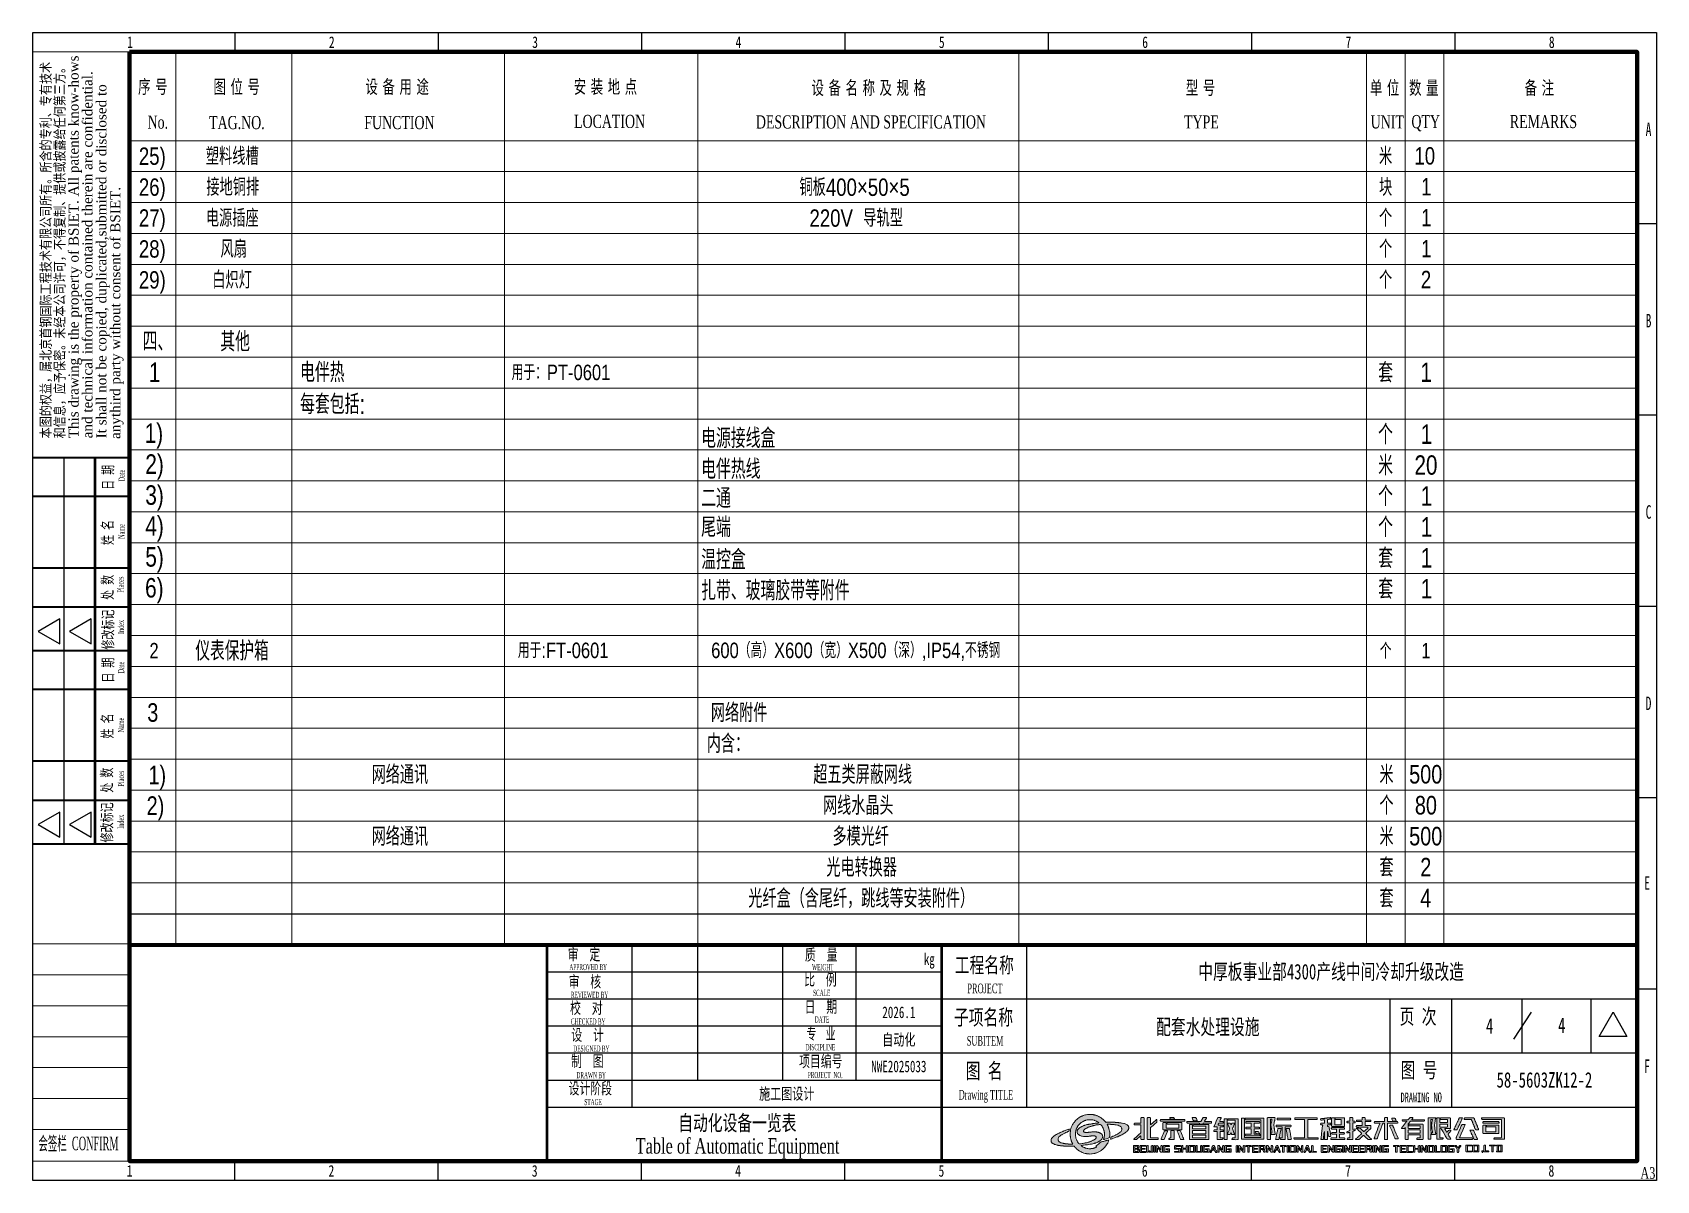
# Model space of a CAD drawing. Header units: millimetres. Extents: x -705761 to 1364679, y -410401 to 446404.
# Drawn here: x 915062 to 957074, y 176019 to 205719 of the extents above; entities that cross this region are included whole.
import ezdxf
from ezdxf.enums import TextEntityAlignment as Align

# ---------------------------------------------------------------- set-up
doc = ezdxf.new("R2018")
doc.units = ezdxf.units.MM
doc.layers.add('lzbdyc', color=9, linetype='Continuous', plot=False, transparency=0.9)
doc.layers.add('TK', color=7, linetype='Continuous')
doc.layers.add('模板-签名-公用', color=3, linetype='Continuous')
for name, color, linetype, lineweight in [('仪表', 40, 'Continuous', 25), ('图框', 7, 'Continuous', 13), ('层 1', 7, 'Continuous', 13), ('层 63', 7, 'Continuous', 18), ('层1', 7, 'Continuous', 0)]:
    doc.layers.add(name, color=color, linetype=linetype, lineweight=lineweight)
doc.styles.add('bsee', font='BSDI_XW.shx', dxfattribs={"width": 0.8, "bigfont": 'BSDI_HZ.shx'})
doc.styles.get("Standard").update_dxf_attribs({"font": 'arial.ttf'})
doc.styles.add('Style-Times New Roman', font='times.ttf')
doc.styles.add('Style-仿宋_GB2312', font='')
doc.styles.add('宋体', font='', dxfattribs={"width": 0.7, "height": 2.5})
doc.styles.add('宋体_1', font='', dxfattribs={"width": 0.7, "height": 2.386364})
doc.styles.get('Style-仿宋_GB2312').set_extended_font_data('仿宋_GB2312')
doc.styles.get('宋体').set_extended_font_data('SimSun')
doc.styles.get('宋体_1').set_extended_font_data('SimSun')

msp = doc.modelspace()

# ---------------------------------------------------------------- texts
at = {"color": 7, "linetype": 'Continuous', "lineweight": 35, "style": 'bsee', "width": 0.8}
for s, p in [('块', (949895.61, 201942.05)), ('个', (949894.2, 201143.82))]:
    msp.add_text(s, height=450, dxfattribs=at).set_placement(p, align=Align.TOP_LEFT)
at = {"color": 3, "linetype": 'Continuous', "lineweight": 35, "style": 'bsee', "width": 0.8}
for s, p in [('3', (918174.18, 188126.82)), ('网络附件', (933341.82, 188116.93)), ('内含：', (933053.01, 187320.71)), ('1)', (918290.58, 186510.98)), ('2)', (918243.46, 185716.92)), ('网线水晶头', (936424.2, 185718.82))]:
    msp.add_text(s, height=480.09, dxfattribs=at).set_placement(p, align=Align.MIDDLE_CENTER)
for s, height, p in [('网络通讯', 480.09, (923836.19, 186516.93)), ('超五类屏蔽网线', 480.09, (935261.21, 186518.82)), ('米', 480.09, (949907.49, 186516.93)), ('500', 480.09, (950675.35, 186528.05)), ('个', 480.09, (949906.17, 185718.82)), ('80', 480.09, (950823.07, 185728.05)), ('网络通讯', 480.09, (923836.19, 184916.93)), ('多模光纤', 480.09, (935758.69, 184918.82)), ('米', 480.09, (949907.49, 184916.93)), ('500', 480.09, (950675.35, 184928.05)), ('光电转换器', 480.09, (935599.92, 184116.93)), ('光纤盒（含尾纤，跳线等安装附件）', 480.0902, (933581.27, 183314.74))]:
    msp.add_text(s, height=height, dxfattribs=at).set_placement(p, align=Align.MIDDLE_LEFT)
at = {"color": 10, "linetype": 'Continuous', "lineweight": 35, "style": 'bsee', "width": 0.8}
for s, p in [('套', (949907.49, 184116.93)), ('2', (950962.18, 184126.82)), ('套', (949907.49, 183316.93)), ('4', (950962.18, 183326.82))]:
    msp.add_text(s, height=480.09, dxfattribs=at).set_placement(p, align=Align.MIDDLE_LEFT)
at = {"layer": '仪表', "color": 7, "linetype": 'Continuous', "lineweight": 35, "style": 'bsee', "width": 0.8}
for s, p in [('25)', (917814.18, 202743.82)), ('米', (949895.61, 202742.05)), ('10', (950811.12, 202752.47)), ('26)', (917814.18, 201943.82)), ('1', (950984.2, 201952.47)), ('27)', (917814.18, 201143.82)), ('220V  导轨型', (935161.69, 201142.05)), ('1', (950984.2, 201152.47)), ('28)', (917814.18, 200343.82)), ('1', (950984.2, 200352.47)), ('29)', (917814.18, 199543.82)), ('2', (950977.27, 199552.47))]:
    msp.add_text(s, height=450, dxfattribs=at).set_placement(p, align=Align.TOP_LEFT)
for s, p in [('塑料线槽', (919547.11, 202292.05)), ('接地铜排', (919559.87, 201493.82)), ('电源插座', (919547.11, 200690.28)), ('风扇', (919925.54, 199892.05)), ('白炽灯', (919712.94, 199092.05))]:
    msp.add_text(s, height=450, dxfattribs=at).set_placement(p)
msp.add_text('铜板400×50×5', height=450, dxfattribs=at).set_placement((934902.21, 201715.28), align=Align.MIDDLE_LEFT)
at = {"layer": '仪表', "color": 7, "linetype": 'Continuous', "lineweight": 30, "style": 'bsee', "width": 0.8}
for p in [(949894.2, 200343.82), (949894.2, 199543.82)]:
    msp.add_text('个', height=450, dxfattribs=at).set_placement(p, align=Align.TOP_LEFT)
at = {"layer": '层 1', "color": 3, "lineweight": 35, "style": 'bsee', "width": 0.8}
msp.add_text('2', height=400, dxfattribs=at).set_placement((918088.03, 189726.51), align=Align.MIDDLE_LEFT)
for s, height, p in [('仪表保护箱', 498.75, (919276.7, 189469.45)), ('用于:FT-0601', 400, (927619.04, 189534.2)), ('600（高）X600（宽）X500（深）,IP54,不锈钢', 400, (932619.04, 189534.2)), ('个', 400, (949914.2, 189518.82)), ('1', 400, (950988.04, 189526.51))]:
    msp.add_text(s, height=height, dxfattribs=at).set_placement(p)
at = {"layer": '层 63', "color": 6, "linetype": 'Continuous', "lineweight": 35, "style": 'bsee', "width": 0.8}
for s, p in [('四、', (917911.16, 197726.77)), ('其他', (919920.73, 197718.82)), ('1', (918073.19, 196928.53)), ('电伴热', (921984.85, 196925.02)), ('套', (949875.39, 196916.83)), ('每套包括:', (921984.85, 196098.86)), ('1)', (917962.1, 195352.48)), ('电源接线盒', (932360.59, 195220.86)), ('个', (949872.21, 195318.82)), ('1', (950973.21, 195328.53)), ('2)', (917979.77, 194552.48)), ('电伴热线', (932360.59, 194421.51)), ('米', (949873.8, 194516.83)), ('3)', (917979.77, 193752.48)), ('二通', (932360.59, 193665.9)), ('个', (949872.21, 193718.82)), ('1', (950973.21, 193728.53)), ('4)', (917979.77, 192952.48)), ('尾端', (932360.59, 192919.84)), ('个', (949872.21, 192918.82)), ('1', (950973.21, 192928.53)), ('5)', (917979.77, 192152.48)), ('套', (949875.39, 192116.83)), ('温控盒', (932360.59, 192079.79)), ('1', (950973.21, 192128.53)), ('6)', (917973.88, 191352.48)), ('扎带、玻璃胶带等附件', (932360.59, 191279.79)), ('套', (949875.39, 191316.83)), ('1', (950973.21, 191328.53))]:
    msp.add_text(s, height=504.96, dxfattribs=at).set_placement(p, align=Align.MIDDLE_LEFT)
at = {"layer": '层 63', "color": 6, "lineweight": 35, "style": 'bsee', "width": 0.8}
for s, p in [('1', (950966.5, 196678.44)), ('20', (950812.66, 194278.44))]:
    msp.add_text(s, height=500, dxfattribs=at).set_placement(p)
at = {"layer": '层1', "color": 6, "lineweight": 35, "style": 'bsee', "width": 0.8}
msp.add_text('用于：PT-0601', height=400, dxfattribs=at).set_placement((927457.39, 196725.02))

# ---------------------------------------------------------------- blocks, each defined once
blk = doc.blocks.new('BSIET_专用图框_A3_8')
at = {"layer": '图框', "color": 7, "linetype": 'Continuous', "lineweight": 25}
for p, q in [((-367.8, 297), (-367.8, 292)), ((-315.2, 297), (-315.2, 292)), ((-262.6, 297), (-262.6, 292)), ((-210, 297), (-210, 292)), ((-157.4, 297), (-157.4, 292)), ((-104.8, 297), (-104.8, 292)), ((-52.2, 297), (-52.2, 292)), ((0, 247.5), (-5, 247.5)), ((0, 198), (-5, 198)), ((-420, 187), (-395, 187)), ((-412, 187), (-412, 87)), ((0, 148.5), (-5, 148.5)), ((-413.03, 145.32), (-418.65, 142.07)), ((-413.03, 138.82), (-413.03, 145.32)), ((-404.96, 145.32), (-410.58, 142.07)), ((-404.96, 138.82), (-404.96, 145.32)), ((-418.65, 142.07), (-413.03, 138.82)), ((-410.58, 142.07), (-404.96, 138.82)), ((0, 99), (-5, 99)), ((-413.03, 95.32), (-418.65, 92.07)), ((-413.03, 88.82), (-413.03, 95.32)), ((-404.96, 95.32), (-410.58, 92.07)), ((-404.96, 88.82), (-404.96, 95.32)), ((-418.65, 92.07), (-413.03, 88.82)), ((-410.58, 92.07), (-404.96, 88.82)), ((0, 49.5), (-5, 49.5)), ((-367.8, 0), (-367.8, 5)), ((-315.2, 0), (-315.2, 5)), ((-262.6, 0), (-262.6, 5)), ((-210, 0), (-210, 5)), ((-157.4, 0), (-157.4, 5)), ((-104.8, 0), (-104.8, 5)), ((-52.2, 0), (-52.2, 5))]:
    blk.add_line(p, q, dxfattribs=at)
at = {"layer": '图框', "color": 7, "linetype": 'Continuous', "lineweight": 20}
for p, q in [((-420, 292), (-395, 292)), ((-420, 292), (-395, 292)), ((-420, 292), (-395, 292)), ((-420, 292), (-395, 292)), ((-420, 187), (-395, 187)), ((-420, 187), (-395, 187)), ((-420.12, 61.21), (-395.12, 61.21)), ((-420, 61.21), (-395, 61.21)), ((-420, 61.21), (-395, 61.21)), ((-420, 61.21), (-395, 61.21)), ((-420.02, 53.21), (-395.02, 53.21)), ((-420.02, 53.21), (-395.02, 53.21)), ((-420.02, 53.21), (-395.02, 53.21)), ((-420, 53.21), (-395, 53.21)), ((-420, 45.21), (-395, 45.21)), ((-420, 37.21), (-395, 37.21)), ((-420, 29.21), (-395, 29.21)), ((-420, 21.21), (-395, 21.21)), ((-420, 13.21), (-395, 13.21)), ((-420, 5), (-395, 5))]:
    blk.add_line(p, q, dxfattribs=at)
at = {"layer": '图框', "color": 7, "linetype": 'Continuous', "lineweight": 35}
for p, q in [((-395, 187), (-420, 187)), ((-395, 187), (-420, 187)), ((-394.92, 177), (-420, 177)), ((-394.92, 158.45), (-420, 158.45)), ((-395.06, 148.35), (-420, 148.35)), ((-395, 137), (-420, 137)), ((-395, 137), (-420, 137)), ((-394.92, 127), (-420, 127)), ((-394.92, 108.45), (-420, 108.45)), ((-395.06, 98.35), (-420, 98.35)), ((-395, 87), (-420, 87))]:
    blk.add_line(p, q, dxfattribs=at)
at = {"layer": '图框', "color": 7, "linetype": 'Continuous', "lineweight": 50}
blk.add_line((-404, 187), (-404, 87), dxfattribs=at)
at = {"layer": '图框', "lineweight": 25}
blk.add_lwpolyline([(-420, 297), (0, 297), (0, 0), (-420, 0)], close=True, dxfattribs=at)
at = {"layer": '图框', "lineweight": 100}
blk.add_lwpolyline([(-395, 292), (-5, 292), (-5, 5), (-395, 5)], close=True, dxfattribs=at)
at = {"layer": 'TK', "style": '宋体_1', "width": 0.7, "flags": 3}
for tag, p in [('LZCO_NGZBS-W50-H30-D10_T7', (-43.87, 279.75)), ('LZCO_NJN-W50-H30-D10_T7', (-42.73, 248.65))]:
    blk.add_attdef(tag, text='', height=3, dxfattribs=at).set_placement(p, align=Align.MIDDLE_CENTER)
at = {"layer": 'TK', "style": '宋体', "width": 0.7, "flags": 3}
for tag, p in [('LZHQ_N会签6_T6_H6', (-407.25, 57.08)), ('LZHQ_N会签5_T6_H6', (-407.25, 49.08)), ('LZHQ_N会签4_T6_H6', (-407.25, 41.08)), ('LZHQ_N会签3_T6_H6', (-407.25, 33.08)), ('LZHQ_N会签2_T6_H6', (-407.25, 25.08)), ('LZHQ_N会签1_T6_H6', (-407.25, 17.08))]:
    blk.add_attdef(tag, text='', height=2.5, dxfattribs=at).set_placement(p, align=Align.MIDDLE)
at = {"layer": '图框', "color": 7, "linetype": 'Continuous', "lineweight": 25}
for s, height, style, width, p in [('1', 3, 'Style-仿宋_GB2312', 0.733334, (-394.89, 294.49)), ('2', 3, 'Style-仿宋_GB2312', 0.733334, (-342.7, 294.49)), ('3', 3, 'Style-仿宋_GB2312', 0.733334, (-290.1, 294.49)), ('4', 3, 'Style-仿宋_GB2312', 0.733334, (-237.5, 294.49)), ('5', 3, 'Style-仿宋_GB2312', 0.733334, (-184.9, 294.49)), ('6', 3, 'Style-仿宋_GB2312', 0.733334, (-132.3, 294.49)), ('7', 3, 'Style-仿宋_GB2312', 0.733334, (-79.7, 294.49)), ('8', 3, 'Style-仿宋_GB2312', 0.733334, (-27.1, 294.49)), ('A', 3.5, 'Style-仿宋_GB2312', 0.628572, (-2.07, 271.95)), ('B', 3.5, 'Style-仿宋_GB2312', 0.628572, (-2.07, 222.45)), ('C', 3.5, 'Style-仿宋_GB2312', 0.628572, (-2.07, 172.95)), ('D', 3.5, 'Style-仿宋_GB2312', 0.628572, (-2.07, 123.45)), ('E', 3.5, 'Style-仿宋_GB2312', 0.628572, (-2.43, 76.97)), ('F', 3.5, 'Style-仿宋_GB2312', 0.628572, (-2.43, 29.56)), ('1', 3, 'Style-仿宋_GB2312', 0.733334, (-395, 2.5)), ('2', 3, 'Style-仿宋_GB2312', 0.733334, (-342.8, 2.5)), ('3', 3, 'Style-仿宋_GB2312', 0.733334, (-290.2, 2.5)), ('4', 3, 'Style-仿宋_GB2312', 0.733334, (-237.6, 2.5)), ('5', 3, 'Style-仿宋_GB2312', 0.733334, (-185, 2.5)), ('6', 3, 'Style-仿宋_GB2312', 0.733334, (-132.4, 2.5)), ('7', 3, 'Style-仿宋_GB2312', 0.733334, (-79.8, 2.5)), ('8', 3, 'Style-仿宋_GB2312', 0.733334, (-27.2, 2.5)), ('A3', 3, 'Style-Times New Roman', 0.7, (-2.23, 1.95))]:
    blk.add_text(s, height=height, dxfattribs=dict(at, style=style, width=width)).set_placement(p, align=Align.MIDDLE_CENTER)
at = {"layer": '图框', "color": 7, "linetype": 'Continuous', "lineweight": 20, "style": 'Style-Times New Roman'}
for s, p in [('This drawing is the property of BSIET. All patents know-hows', (-410.8, 192)), ('and technical information contained therein are confidential.', (-407.2, 192)), ('It shall not be copied, duplicated,submitted or disclosed to ', (-403.6, 192))]:
    blk.add_text(s, height=2.6, rotation=90, dxfattribs=at).set_placement(p, align=Align.TOP_LEFT)
at = {"layer": '图框', "color": 7, "linetype": 'Continuous', "lineweight": 20, "style": 'Style-仿宋_GB2312', "width": 0.807692}
blk.add_text('本图的权益，属北京首钢国际工程技术有限公司所有。所含的专利、专有技术', height=2.6, rotation=90, dxfattribs=at).set_placement((-418, 192), align=Align.TOP_LEFT)
at = {"layer": '图框', "color": 7, "linetype": 'Continuous'}
for s, height, style, width, p in [('和信息，应予保密。未经本公司许可，不得复制、提供或披露给任何第三方。', 2.6, 'Style-仿宋_GB2312', 0.807692, (-411.8, 192)), ('Name', 1.6, 'Style-Times New Roman', 0.55, (-396.29, 165.99)), ('Places', 1.6, 'Style-Times New Roman', 0.55, (-396.54, 152.12)), ('Index', 1.6, 'Style-Times New Roman', 0.55, (-396.43, 141.36)), ('Name', 1.6, 'Style-Times New Roman', 0.55, (-396.44, 115.88)), ('Places', 1.6, 'Style-Times New Roman', 0.55, (-396.43, 101.92)), ('Index', 1.6, 'Style-Times New Roman', 0.55, (-396.46, 90.97))]:
    blk.add_text(s, height=height, rotation=90, dxfattribs=dict(at, style=style, width=width)).set_placement(p)
at = {"layer": '图框', "color": 7, "linetype": 'Continuous', "style": 'Style-Times New Roman'}
blk.add_text('anythird party without consent of BSIET.', height=2.6, rotation=90, dxfattribs=at).set_placement((-397.4, 191.84))
at = {"layer": '图框', "color": 7, "linetype": 'Continuous', "lineweight": 20, "style": 'Style-仿宋_GB2312', "width": 0.678571}
for s, p in [('日 期', (-399.21, 178.68)), ('姓 名', (-399.32, 164.4)), ('处 数', (-399.32, 150.23)), ('修改标记', (-399.21, 137.34)), ('日 期', (-399.21, 128.79)), ('姓 名', (-399.38, 114.34)), ('处 数', (-399.49, 100.34)), ('修改标记', (-399.49, 87.45))]:
    blk.add_text(s, height=2.8, rotation=90, dxfattribs=at).set_placement(p)
at = {"layer": '图框', "color": 7, "linetype": 'Continuous', "lineweight": 25, "style": 'Style-Times New Roman', "width": 0.55}
for p in [(-396.24, 180.85), (-396.4, 131.18)]:
    blk.add_text('Date', height=1.6, rotation=90, dxfattribs=at).set_placement(p)
at = {"layer": '图框', "color": 7, "linetype": 'Continuous', "style": 'Style-Times New Roman', "width": 0.5}
blk.add_text('会签栏  CONFIRM', height=3.5, dxfattribs=at).set_placement((-418.59, 7.85))
at = {"layer": '模板-签名-公用', "style": '宋体', "width": 0.7, "flags": 3}
blk.add_attdef('LZFRAME', (-40.91, 2.06), '', height=3, dxfattribs=at)
at = {"layer": '模板-签名-公用', "style": '宋体', "width": 0.7}
blk.add_attdef('LZTQINS', text='', height=2, dxfattribs=at).set_placement((-5, 5), align=Align.MIDDLE)
blk = doc.blocks.new('BSIET_自动化设备一览表(2024)_1')
at = {"linetype": 'Continuous', "lineweight": 0}
h = blk.add_hatch(color=7, dxfattribs=at)
h.dxf.hatch_style = 1
h.paths.add_polyline_path([(-136.52, 7.83), (-136.56, 8.03), (-136.65, 8.42), (-136.7, 8.57), (-136.73, 8.65), (-136.78, 8.8), (-136.84, 8.93), (-136.88, 9.06), (-136.97, 9.23), (-137.01, 9.31), (-137.09, 9.47), (-137.13, 9.55), (-136.76, 9.55), (-136.59, 9.55), (-136.25, 9.55), (-136.25, 9.53), (-136.07, 9.53), (-135.99, 9.53), (-135.81, 9.53), (-135.81, 9.5), (-135.74, 9.5), (-135.63, 9.5), (-135.42, 9.47), (-135.32, 9.46), (-135.11, 9.44), (-134.92, 9.4), (-134.8, 9.38), (-134.47, 9.33), (-134.3, 9.28), (-133.98, 9.15), (-133.82, 9.1), (-133.74, 9.06), (-133.62, 8.95), (-133.51, 8.85), (-133.47, 8.78), (-133.41, 8.65), (-133.38, 8.57), (-133.37, 8.54), (-133.33, 8.47), (-133.33, 8.33), (-133.33, 8.27), (-133.33, 8.13), (-133.39, 7.96), (-133.43, 7.88), (-133.53, 7.72), (-133.65, 7.6), (-133.77, 7.47), (-133.9, 7.4), (-133.95, 7.36), (-134.06, 7.25), (-134.09, 7.26), (-134.12, 7.25), (-134.13, 7.22), (-134.36, 7.08), (-134.47, 7.01), (-134.7, 6.88), (-134.89, 6.79), (-134.98, 6.74), (-135.17, 6.65), (-135.48, 6.51), (-135.63, 6.45), (-135.94, 6.31), (-136.04, 6.28), (-136.1, 6.26), (-136.17, 6.18), (-136.19, 6.02), (-136.2, 5.94), (-136.26, 5.71), (-136.25, 5.68), (-136.19, 5.67), (-136.16, 5.68), (-136.1, 5.69), (-135.91, 5.75), (-135.82, 5.78), (-135.63, 5.85), (-135.21, 6.01), (-134.99, 6.09), (-134.57, 6.26), (-134.38, 6.34), (-134.28, 6.38), (-134.08, 6.47), (-133.98, 6.52), (-133.93, 6.54), (-133.82, 6.6), (-133.75, 6.62), (-133.56, 6.71), (-133.47, 6.76), (-133.28, 6.85), (-133.02, 7), (-132.89, 7.08), (-132.64, 7.24), (-132.57, 7.27), (-132.54, 7.3), (-132.48, 7.34), (-132.31, 7.47), (-132.23, 7.53), (-132.07, 7.65), (-131.95, 7.77), (-131.89, 7.83), (-131.77, 7.95), (-131.72, 8.06), (-131.63, 8.13), (-131.61, 8.23), (-131.56, 8.31), (-131.56, 8.37), (-131.52, 8.42), (-131.52, 8.56), (-131.52, 8.63), (-131.52, 8.76), (-131.56, 8.93), (-131.6, 9.02), (-131.71, 9.15), (-131.78, 9.25), (-131.83, 9.3), (-131.93, 9.37), (-132.07, 9.46), (-132.15, 9.49), (-132.3, 9.56), (-132.66, 9.71), (-132.84, 9.76), (-133.22, 9.84), (-133.35, 9.86), (-133.41, 9.88), (-133.54, 9.9), (-133.68, 9.92), (-133.76, 9.93), (-133.9, 9.95), (-134.08, 9.96), (-134.17, 9.98), (-134.34, 10.02), (-134.45, 10.02), (-134.51, 10.02), (-134.62, 10.02), (-134.62, 10.04), (-134.78, 10.04), (-134.86, 10.04), (-135.01, 10.04), (-135.01, 10.07), (-135.28, 10.07), (-135.41, 10.07), (-135.68, 10.07), (-135.68, 10.09), (-136.01, 10.09), (-136.18, 10.09), (-136.51, 10.09), (-136.51, 10.07), (-136.83, 10.07), (-136.99, 10.07), (-137.31, 10.07), (-137.37, 10), (-137.44, 10.06), (-137.74, 10.39), (-137.89, 10.55), (-138.21, 10.86), (-138.4, 11), (-138.5, 11.08), (-138.68, 11.23), (-138.73, 11.22), (-138.76, 11.27), (-138.91, 11.36), (-138.99, 11.41), (-139.14, 11.5), (-139.25, 11.55), (-139.3, 11.58), (-139.4, 11.63), (-139.66, 11.74), (-139.79, 11.79), (-140.06, 11.88), (-140.11, 11.89), (-140.18, 11.92), (-140.3, 11.95), (-140.36, 11.96), (-140.49, 11.99), (-140.63, 12.01), (-140.77, 12.06), (-140.88, 12.04), (-140.98, 12.08), (-141.09, 12.08), (-141.15, 12.08), (-141.26, 12.08), (-141.26, 12.11), (-141.51, 12.11), (-141.63, 12.11), (-141.88, 12.11), (-141.88, 12.08), (-142, 12.08), (-142.07, 12.08), (-142.19, 12.08), (-142.55, 12.02), (-142.73, 11.98), (-143.08, 11.88), (-143.25, 11.83), (-143.33, 11.8), (-143.48, 11.73), (-143.62, 11.68), (-143.74, 11.63), (-143.84, 11.58), (-143.89, 11.55), (-144, 11.5), (-144.17, 11.4), (-144.25, 11.35), (-144.41, 11.24), (-144.66, 11.08), (-144.78, 10.99), (-144.99, 10.79), (-145.2, 10.6), (-145.3, 10.5), (-145.5, 10.29), (-145.6, 10.12), (-145.67, 10.04), (-145.81, 9.89), (-145.8, 9.84), (-145.84, 9.81), (-145.93, 9.68), (-145.97, 9.61), (-146.05, 9.47), (-146.13, 9.31), (-146.17, 9.23), (-146.26, 9.06), (-146.41, 8.69), (-146.47, 8.5), (-146.57, 8.11), (-146.59, 8), (-146.6, 7.95), (-146.62, 7.85), (-146.63, 7.68), (-146.64, 7.6), (-146.68, 7.43), (-146.68, 7.07), (-146.68, 6.89), (-146.68, 6.53), (-146.64, 6.42), (-146.64, 6.3), (-146.62, 6.17), (-146.61, 6.11), (-146.59, 5.99), (-146.55, 5.78), (-146.52, 5.68), (-146.46, 5.47), (-146.42, 5.35), (-146.4, 5.29), (-146.36, 5.16), (-146.29, 5.01), (-146.23, 4.85), (-146.16, 4.71), (-146.12, 4.64), (-146.05, 4.49), (-146.01, 4.41), (-146.34, 4.41), (-146.49, 4.41), (-146.79, 4.41), (-146.79, 4.44), (-146.96, 4.44), (-147.05, 4.44), (-147.23, 4.44), (-147.23, 4.46), (-147.34, 4.46), (-147.4, 4.46), (-147.51, 4.46), (-147.6, 4.5), (-147.65, 4.51), (-147.74, 4.5), (-147.89, 4.52), (-147.96, 4.53), (-148.1, 4.56), (-148.18, 4.57), (-148.26, 4.58), (-148.41, 4.61), (-148.49, 4.63), (-148.65, 4.66), (-148.93, 4.72), (-149.08, 4.77), (-149.34, 4.9), (-149.5, 4.99), (-149.63, 5.12), (-149.65, 5.19), (-149.67, 5.22), (-149.72, 5.27), (-149.73, 5.32), (-149.74, 5.35), (-149.78, 5.39), (-149.77, 5.43), (-149.77, 5.47), (-149.81, 5.5), (-149.81, 5.65), (-149.81, 5.73), (-149.81, 5.89), (-149.74, 6.07), (-149.69, 6.16), (-149.58, 6.31), (-149.39, 6.48), (-149.29, 6.56), (-149.1, 6.71), (-148.88, 6.84), (-148.78, 6.9), (-148.57, 7.03), (-148.26, 7.19), (-148.1, 7.27), (-147.79, 7.42), (-147.57, 7.5), (-147.46, 7.55), (-147.25, 7.67), (-147.2, 7.66), (-147.16, 7.67), (-147.07, 7.75), (-146.99, 7.73), (-146.99, 7.77), (-146.98, 7.8), (-146.94, 7.98), (-146.93, 8.07), (-146.88, 8.31), (-146.92, 8.32), (-146.95, 8.32), (-146.99, 8.3), (-147.21, 8.23), (-147.32, 8.19), (-147.54, 8.12), (-147.81, 8.03), (-147.95, 7.97), (-148.21, 7.85), (-148.26, 7.86), (-148.3, 7.84), (-148.34, 7.81), (-148.51, 7.74), (-148.6, 7.71), (-148.77, 7.63), (-148.97, 7.55), (-149.07, 7.5), (-149.27, 7.42), (-149.55, 7.28), (-149.7, 7.2), (-149.99, 7.06), (-150.21, 6.94), (-150.32, 6.87), (-150.53, 6.71), (-150.56, 6.72), (-150.59, 6.7), (-150.61, 6.67), (-150.82, 6.52), (-150.92, 6.45), (-151.12, 6.29), (-151.22, 6.19), (-151.27, 6.14), (-151.37, 6.04), (-151.47, 5.91), (-151.52, 5.83), (-151.58, 5.68), (-151.59, 5.63), (-151.62, 5.56), (-151.62, 5.4), (-151.62, 5.32), (-151.62, 5.16), (-151.56, 5), (-151.51, 4.92), (-151.41, 4.79), (-151.32, 4.7), (-151.27, 4.66), (-151.18, 4.57), (-151.01, 4.5), (-150.92, 4.46), (-150.76, 4.36), (-150.47, 4.28), (-150.33, 4.24), (-150.04, 4.16), (-149.85, 4.12), (-149.76, 4.1), (-149.58, 4.06), (-149.43, 4.04), (-149.36, 4.03), (-149.21, 4.01), (-149.11, 4.02), (-149.01, 3.97), (-148.9, 3.97), (-148.85, 3.97), (-148.75, 3.97), (-148.75, 3.95), (-148.63, 3.95), (-148.56, 3.95), (-148.44, 3.95), (-148.44, 3.92), (-148.27, 3.92), (-148.19, 3.92), (-148.03, 3.92), (-148.03, 3.9), (-147.21, 3.9), (-146.8, 3.9), (-145.99, 3.9), (-145.99, 3.92), (-145.87, 3.92), (-145.81, 3.92), (-145.69, 3.92), (-145.56, 3.79), (-145.46, 3.64), (-145.24, 3.43), (-145.14, 3.32), (-144.93, 3.11), (-144.74, 2.98), (-144.66, 2.91), (-144.49, 2.76), (-144.43, 2.77), (-144.41, 2.72), (-144.27, 2.64), (-144.13, 2.54), (-143.92, 2.44), (-143.82, 2.39), (-143.61, 2.28), (-143.29, 2.15), (-143.12, 2.1), (-142.78, 2.01), (-142.72, 2), (-142.62, 1.97), (-142.5, 1.95), (-142.44, 1.94), (-142.32, 1.92), (-142.24, 1.9), (-142.2, 1.9), (-142.11, 1.9), (-141.9, 1.88), (-141.79, 1.87), (-141.57, 1.86), (-141.18, 1.87), (-140.98, 1.89), (-140.59, 1.96), (-140.51, 1.97), (-140.39, 2), (-140.33, 2.02), (-140.2, 2.05), (-139.91, 2.14), (-139.76, 2.19), (-139.48, 2.31), (-139.31, 2.39), (-139.23, 2.43), (-139.07, 2.52), (-138.95, 2.58), (-138.89, 2.62), (-138.78, 2.7), (-138.71, 2.73), (-138.68, 2.75), (-138.63, 2.8), (-138.45, 2.93), (-138.36, 3), (-138.19, 3.14), (-138, 3.33), (-137.9, 3.42), (-137.71, 3.61), (-137.51, 3.85), (-137.42, 3.97), (-137.26, 4.23), (-137.07, 4.53), (-136.98, 4.68), (-136.84, 5.01), (-136.76, 5.2), (-136.73, 5.3), (-136.69, 5.5), (-136.87, 5.47), (-136.96, 5.45), (-137.13, 5.38), (-137.35, 5.32), (-137.45, 5.29), (-137.67, 5.23), (-137.92, 5.16), (-138.04, 5.13), (-138.29, 5.07), (-138.53, 5.02), (-138.64, 4.99), (-138.87, 4.9), (-138.91, 4.87), (-138.93, 4.85), (-138.95, 4.8), (-139.12, 4.63), (-139.2, 4.55), (-139.37, 4.37), (-139.6, 4.21), (-139.72, 4.13), (-140.01, 3.93), (-140, 3.91), (-139.97, 3.88), (-139.93, 3.82), (-139.9, 3.78), (-139.82, 3.71), (-139.84, 3.65), (-139.99, 3.59), (-140.06, 3.55), (-140.18, 3.48), (-140.29, 3.46), (-140.35, 3.44), (-140.46, 3.39), (-140.58, 3.36), (-140.65, 3.35), (-140.77, 3.32), (-140.89, 3.31), (-140.94, 3.29), (-141.05, 3.25), (-141.16, 3.25), (-141.21, 3.25), (-141.31, 3.25), (-141.31, 3.23), (-141.53, 3.23), (-141.64, 3.23), (-141.85, 3.23), (-142.13, 3.27), (-142.27, 3.3), (-142.58, 3.36), (-142.73, 3.41), (-142.79, 3.43), (-142.91, 3.47), (-142.96, 3.5), (-142.99, 3.51), (-143.04, 3.52), (-143.21, 3.6), (-143.29, 3.65), (-143.46, 3.73), (-143.57, 3.81), (-143.69, 3.88), (-143.75, 3.94), (-143.79, 3.97), (-143.87, 4), (-143.87, 4.06), (-143.43, 4.11), (-143.22, 4.14), (-142.78, 4.19), (-142.57, 4.22), (-142.46, 4.24), (-142.24, 4.27), (-141.52, 4.38), (-141.17, 4.44), (-140.46, 4.59), (-140.42, 4.64), (-140.36, 4.63), (-140.23, 4.67), (-140.17, 4.69), (-140.05, 4.74), (-139.7, 4.87), (-139.53, 4.95), (-139.21, 5.14), (-139.13, 5.18), (-139.1, 5.2), (-139.04, 5.27), (-139.01, 5.26), (-138.98, 5.27), (-138.96, 5.3), (-138.89, 5.35), (-138.81, 5.41), (-138.68, 5.54), (-138.61, 5.6), (-138.48, 5.73), (-138.41, 5.87), (-138.37, 5.95), (-138.29, 6.09), (-138.27, 6.23), (-138.26, 6.31), (-138.28, 6.45), (-138.29, 6.55), (-138.3, 6.6), (-138.33, 6.69), (-138.38, 6.8), (-138.4, 6.85), (-138.47, 6.96), (-138.57, 7.06), (-138.62, 7.11), (-138.73, 7.19), (-138.85, 7.25), (-138.92, 7.28), (-139.04, 7.34), (-139.15, 7.37), (-139.25, 7.43), (-139.34, 7.44), (-139.43, 7.47), (-139.53, 7.49), (-139.58, 7.5), (-139.69, 7.53), (-139.77, 7.52), (-139.84, 7.56), (-139.94, 7.56), (-139.99, 7.56), (-140.1, 7.56), (-140.1, 7.59), (-140.48, 7.59), (-140.67, 7.59), (-141.05, 7.59), (-141.23, 7.55), (-141.32, 7.53), (-141.49, 7.53), (-141.66, 7.5), (-141.8, 7.47), (-141.89, 7.48), (-141.93, 7.47), (-142.01, 7.43), (-142.33, 7.43), (-142.49, 7.43), (-142.81, 7.43), (-142.95, 7.47), (-143.08, 7.54), (-143.12, 7.6), (-143.14, 7.62), (-143.2, 7.67), (-143.2, 7.76), (-143.2, 7.81), (-143.2, 7.9), (-143.17, 7.95), (-143.13, 8.03), (-143.03, 8.13), (-142.99, 8.18), (-142.89, 8.27), (-142.8, 8.31), (-142.76, 8.34), (-142.71, 8.42), (-142.67, 8.41), (-142.64, 8.42), (-142.63, 8.45), (-142.38, 8.58), (-142.26, 8.64), (-142.01, 8.76), (-141.9, 8.8), (-141.85, 8.82), (-141.75, 8.87), (-141.5, 8.95), (-141.38, 8.99), (-141.13, 9.07), (-141.06, 9.09), (-141.02, 9.1), (-140.95, 9.13), (-140.74, 9.18), (-140.64, 9.2), (-140.43, 9.26), (-140.22, 9.29), (-140.12, 9.31), (-139.92, 9.37), (-139.78, 9.38), (-139.71, 9.39), (-139.58, 9.41), (-139.42, 9.43), (-139.33, 9.44), (-139.17, 9.46), (-139.07, 9.47), (-138.99, 9.47), (-138.88, 9.47), (-138.85, 9.53), (-138.81, 9.49), (-138.66, 9.38), (-138.55, 9.23), (-138.44, 9.06), (-138.39, 8.97), (-138.28, 8.8), (-138.23, 8.7), (-138.2, 8.65), (-138.15, 8.55), (-138.07, 8.35), (-138.03, 8.25), (-137.97, 8.05), (-137.94, 7.93), (-137.92, 7.87), (-137.89, 7.74), (-137.88, 7.61), (-137.87, 7.54), (-137.83, 7.41), (-137.83, 7.07), (-137.83, 6.9), (-137.83, 6.56), (-137.88, 6.3), (-137.91, 6.17), (-137.97, 5.91), (-138, 5.8), (-138.02, 5.75), (-138.07, 5.6), (-137.96, 5.61), (-137.9, 5.62), (-137.8, 5.67), (-137.29, 5.8), (-137.03, 5.88), (-136.55, 6.09), (-136.55, 6.13), (-136.51, 6.14), (-136.51, 6.3), (-136.5, 6.38), (-136.46, 6.53), (-136.46, 6.89), (-136.46, 7.07), (-136.46, 7.43)])
h.paths.add_polyline_path([(-139.44, 9.88), (-139.58, 9.88), (-139.75, 9.85), (-139.83, 9.84), (-139.99, 9.82), (-140.09, 9.81), (-140.13, 9.81), (-140.23, 9.8), (-140.37, 9.78), (-140.44, 9.77), (-140.59, 9.75), (-140.67, 9.74), (-140.71, 9.74), (-140.8, 9.72), (-140.96, 9.68), (-141.13, 9.68), (-141.38, 9.62), (-141.5, 9.6), (-141.75, 9.56), (-141.87, 9.54), (-141.94, 9.53), (-142.06, 9.51), (-142.36, 9.45), (-142.51, 9.42), (-142.81, 9.33), (-142.93, 9.29), (-143, 9.27), (-143.12, 9.23), (-143.19, 9.2), (-143.25, 9.18), (-143.41, 9.1), (-143.49, 9.06), (-143.66, 9.01), (-143.91, 8.84), (-144.04, 8.76), (-144.29, 8.6), (-144.45, 8.47), (-144.52, 8.4), (-144.64, 8.25), (-144.76, 8.09), (-144.8, 8), (-144.85, 7.81), (-144.85, 7.66), (-144.85, 7.59), (-144.85, 7.45), (-144.84, 7.43), (-144.84, 7.42), (-144.84, 7.41), (-144.77, 7.2), (-144.72, 7.1), (-144.59, 6.92), (-144.47, 6.87), (-144.38, 6.78), (-144.26, 6.71), (-144.2, 6.68), (-144.07, 6.62), (-143.73, 6.51), (-143.55, 6.47), (-143.2, 6.4), (-143.06, 6.4), (-143, 6.4), (-142.86, 6.4), (-142.63, 6.38), (-142.52, 6.38), (-142.29, 6.38), (-142.29, 6.39), (-142.29, 6.39), (-142.29, 6.4), (-142.16, 6.4), (-142.09, 6.4), (-141.96, 6.4), (-141.8, 6.45), (-141.71, 6.46), (-141.54, 6.45), (-141.41, 6.49), (-141.34, 6.5), (-141.21, 6.53), (-141.07, 6.53), (-141.01, 6.53), (-140.87, 6.53), (-140.87, 6.54), (-140.87, 6.55), (-140.87, 6.56), (-140.75, 6.56), (-140.69, 6.56), (-140.56, 6.56), (-140.46, 6.53), (-140.41, 6.53), (-140.3, 6.53), (-140.28, 6.5), (-140.24, 6.49), (-140.2, 6.51), (-140.06, 6.45), (-139.97, 6.34), (-139.93, 6.22), (-139.94, 6.09), (-139.99, 6.02), (-140.01, 5.98), (-140.05, 5.9), (-140.16, 5.78), (-140.22, 5.73), (-140.36, 5.64), (-140.38, 5.59), (-140.43, 5.6), (-140.48, 5.55), (-140.54, 5.51), (-140.74, 5.41), (-140.85, 5.36), (-141.05, 5.25), (-141.26, 5.17), (-141.36, 5.13), (-141.57, 5.05), (-141.69, 5), (-141.76, 4.98), (-141.88, 4.94), (-142.24, 4.83), (-142.42, 4.79), (-142.78, 4.71), (-142.94, 4.67), (-143.01, 4.66), (-143.17, 4.63), (-143.44, 4.59), (-143.57, 4.56), (-143.84, 4.52), (-143.95, 4.52), (-144, 4.52), (-144.1, 4.52), (-144.1, 4.51), (-144.1, 4.5), (-144.1, 4.49), (-144.21, 4.49), (-144.26, 4.49), (-144.37, 4.49), (-144.5, 4.62), (-144.56, 4.7), (-144.66, 4.85), (-144.72, 4.92), (-144.76, 5.01), (-144.9, 5.25), (-144.97, 5.37), (-145.08, 5.63), (-145.2, 5.99), (-145.24, 6.18), (-145.31, 6.56), (-145.31, 6.9), (-145.31, 7.07), (-145.31, 7.41), (-145.28, 7.54), (-145.27, 7.61), (-145.25, 7.74), (-145.22, 7.87), (-145.2, 7.93), (-145.17, 8.05), (-145.11, 8.25), (-145.07, 8.35), (-144.99, 8.55), (-144.94, 8.65), (-144.91, 8.7), (-144.86, 8.8), (-144.81, 8.87), (-144.79, 8.91), (-144.75, 8.98), (-144.6, 9.21), (-144.52, 9.32), (-144.35, 9.53), (-144.25, 9.62), (-144.2, 9.67), (-144.1, 9.77), (-143.94, 9.9), (-143.86, 9.97), (-143.69, 10.08), (-143.66, 10.13), (-143.61, 10.12), (-143.57, 10.18), (-143.51, 10.21), (-143.32, 10.3), (-143.23, 10.35), (-143.04, 10.44), (-142.99, 10.46), (-142.96, 10.47), (-142.91, 10.49), (-142.79, 10.54), (-142.73, 10.56), (-142.6, 10.6), (-142.32, 10.66), (-142.19, 10.68), (-141.91, 10.74), (-141.64, 10.74), (-141.5, 10.74), (-141.23, 10.74), (-141.06, 10.7), (-140.97, 10.68), (-140.8, 10.66), (-140.51, 10.6), (-140.37, 10.55), (-140.1, 10.44), (-139.91, 10.35), (-139.82, 10.3), (-139.63, 10.21), (-139.61, 10.18), (-139.59, 10.17), (-139.56, 10.16), (-139.5, 10.11), (-139.47, 10.09), (-139.4, 10.06), (-139.39, 10.02), (-139.36, 10.01), (-139.31, 10.02), (-139.28, 9.92)], flags=16)
h.paths.add_polyline_path([(-127.56, 7.87), (-127.56, 8.99), (-127.56, 11.24), (-127.58, 11.23), (-127.6, 11.25), (-127.59, 11.27), (-127.87, 11.27), (-128, 11.27), (-128.27, 11.27), (-128.31, 11.24), (-128.33, 11.22), (-128.37, 11.18), (-128.37, 10.63), (-128.37, 10.35), (-128.37, 9.8), (-129.03, 9.8), (-129.36, 9.8), (-130.02, 9.8), (-130.05, 9.76), (-130.07, 9.74), (-130.11, 9.71), (-130.13, 9.6), (-130.12, 9.53), (-130.07, 9.43), (-130.05, 9.41), (-130.04, 9.4), (-130.02, 9.38), (-129.36, 9.38), (-129.03, 9.38), (-128.37, 9.38), (-128.37, 8.56), (-128.37, 8.16), (-128.37, 7.34), (-129.07, 6.71), (-129.42, 6.4), (-130.13, 5.77), (-130.17, 5.77), (-130.2, 5.76), (-130.23, 5.73), (-130.23, 5.69), (-130.23, 5.67), (-130.23, 5.62), (-129.96, 5.62), (-129.82, 5.62), (-129.55, 5.62), (-129.15, 5.96), (-128.96, 6.13), (-128.56, 6.47), (-128.53, 6.47), (-128.52, 6.47), (-128.49, 6.47), (-128.49, 6.5), (-128.49, 6.52), (-128.49, 6.55), (-128.44, 6.55), (-128.42, 6.55), (-128.37, 6.55), (-128.37, 6.19), (-128.37, 6.01), (-128.37, 5.66), (-128.35, 5.66), (-128.33, 5.64), (-128.33, 5.62), (-128.02, 5.62), (-127.87, 5.62), (-127.56, 5.62)])
h.paths.add_polyline_path([(-125.89, 7.64), (-125.89, 8.7), (-125.23, 9.27), (-124.91, 9.55), (-124.26, 10.13), (-124.26, 10.39), (-124.26, 10.52), (-124.26, 10.77), (-124.34, 10.76), (-124.38, 10.76), (-124.46, 10.73), (-124.47, 10.64), (-124.52, 10.58), (-124.61, 10.56), (-125.1, 10.11), (-125.34, 9.89), (-125.83, 9.45), (-125.87, 9.45), (-125.89, 9.45), (-125.93, 9.45), (-125.95, 9.48), (-125.92, 9.53), (-125.89, 9.53), (-125.89, 10.18), (-125.89, 10.51), (-125.89, 11.16), (-125.94, 11.19), (-125.96, 11.22), (-125.97, 11.27), (-126.25, 11.27), (-126.39, 11.27), (-126.67, 11.27), (-126.67, 11.22), (-126.69, 11.19), (-126.74, 11.16), (-126.74, 8.97), (-126.74, 7.88), (-126.74, 5.7), (-126.71, 5.69), (-126.69, 5.65), (-126.7, 5.62), (-125.6, 5.62), (-125.05, 5.62), (-123.95, 5.62), (-123.89, 5.74), (-123.88, 5.84), (-123.93, 5.97), (-123.96, 5.98), (-123.95, 6.01), (-124.71, 6.01), (-125.09, 6.01), (-125.85, 6.01), (-125.85, 6.03), (-125.87, 6.05), (-125.89, 6.05), (-125.89, 7.11)])
h.paths.add_polyline_path([(-128.95, 3.95), (-128.98, 3.96), (-129.01, 4), (-128.99, 4.03), (-129.52, 4.03), (-129.78, 4.03), (-130.31, 4.03), (-130.31, 3.35), (-130.31, 3.01), (-130.31, 2.33), (-130.28, 2.33), (-130.26, 2.31), (-130.27, 2.29), (-129.72, 2.29), (-129.45, 2.29), (-128.91, 2.29), (-128.92, 2.31), (-128.89, 2.33), (-128.87, 2.33), (-128.87, 2.57), (-128.87, 2.69), (-128.87, 2.93), (-128.96, 3.03), (-129.01, 3.08), (-129.11, 3.18), (-129.12, 3.24), (-129.1, 3.3), (-129.05, 3.33), (-129.02, 3.36), (-129.01, 3.37), (-128.99, 3.39), (-129.02, 3.44), (-129, 3.5), (-128.95, 3.53), (-128.95, 3.7), (-128.95, 3.78)])
h.paths.add_polyline_path([(-129.3, 3.84), (-129.3, 3.67), (-129.3, 3.58), (-129.3, 3.41), (-129.33, 3.41), (-129.36, 3.36), (-129.34, 3.33), (-129.37, 3.35), (-129.41, 3.33), (-129.42, 3.29), (-129.62, 3.29), (-129.72, 3.29), (-129.92, 3.29), (-129.92, 3.51), (-129.92, 3.62), (-129.92, 3.84), (-129.9, 3.83), (-129.88, 3.85), (-129.88, 3.88), (-129.66, 3.88), (-129.55, 3.88), (-129.34, 3.88), (-129.34, 3.85), (-129.32, 3.83)], flags=16)
h.paths.add_polyline_path([(-129.36, 3.1), (-129.29, 3.02), (-129.25, 2.98), (-129.18, 2.91), (-129.18, 2.74), (-129.18, 2.65), (-129.18, 2.48), (-129.48, 2.48), (-129.62, 2.48), (-129.92, 2.48), (-129.92, 2.73), (-129.92, 2.85), (-129.92, 3.1), (-129.69, 3.1), (-129.58, 3.1)], flags=16)
h.paths.add_polyline_path([(-128.16, 3.88), (-127.75, 3.88), (-127.54, 3.88), (-127.13, 3.88), (-127.13, 3.94), (-127.13, 3.97), (-127.13, 4.03), (-127.72, 4.03), (-128.01, 4.03), (-128.6, 4.03), (-128.6, 3.35), (-128.6, 3.01), (-128.6, 2.33), (-128.58, 2.33), (-128.56, 2.31), (-128.56, 2.29), (-128.01, 2.29), (-127.73, 2.29), (-127.17, 2.29), (-127.12, 2.33), (-127.11, 2.39), (-127.15, 2.44), (-127.17, 2.46), (-127.17, 2.48), (-127.59, 2.48), (-127.8, 2.48), (-128.21, 2.48), (-128.21, 2.5), (-128.23, 2.52), (-128.25, 2.52), (-128.25, 2.71), (-128.25, 2.81), (-128.25, 3), (-128.21, 3.04), (-128.2, 3.06), (-128.16, 3.1), (-127.81, 3.1), (-127.63, 3.1), (-127.28, 3.1), (-127.28, 3.16), (-127.28, 3.19), (-127.28, 3.26), (-127.63, 3.26), (-127.81, 3.26), (-128.16, 3.26), (-128.2, 3.29), (-128.21, 3.31), (-128.25, 3.35), (-128.25, 3.52), (-128.25, 3.61), (-128.25, 3.78), (-128.21, 3.82), (-128.2, 3.84)])
h.paths.add_polyline_path([(-126.51, 3.99), (-126.62, 4.05), (-126.7, 4.06), (-126.82, 4.01), (-126.84, 3.97), (-126.86, 3.94), (-126.9, 3.91), (-126.9, 3.31), (-126.9, 3.01), (-126.9, 2.4), (-126.86, 2.4), (-126.84, 2.36), (-126.86, 2.33), (-126.72, 2.33), (-126.65, 2.33), (-126.51, 2.33), (-126.51, 2.99), (-126.51, 3.33)])
h.paths.add_polyline_path([(-125.31, 3.99), (-125.42, 4.05), (-125.5, 4.06), (-125.62, 4.01), (-125.65, 3.98), (-125.67, 3.96), (-125.7, 3.93), (-125.7, 3.37), (-125.7, 3.09), (-125.7, 2.52), (-125.85, 2.5), (-125.94, 2.51), (-126.08, 2.56), (-126.08, 2.59), (-126.08, 2.61), (-126.08, 2.64), (-126.15, 2.64), (-126.18, 2.64), (-126.24, 2.64), (-126.28, 2.54), (-126.29, 2.47), (-126.26, 2.36), (-126.24, 2.35), (-126.24, 2.33), (-125.87, 2.33), (-125.68, 2.33), (-125.31, 2.33), (-125.31, 2.99), (-125.31, 3.33)])
h.paths.add_polyline_path([(-124.69, 3.99), (-124.8, 4.05), (-124.88, 4.06), (-125, 4.01), (-125.03, 3.98), (-125.05, 3.96), (-125.08, 3.93), (-125.08, 3.31), (-125.08, 2.99), (-125.08, 2.36), (-125.06, 2.37), (-125.03, 2.35), (-125.04, 2.33), (-124.9, 2.33), (-124.83, 2.33), (-124.69, 2.33), (-124.69, 2.99), (-124.69, 3.33)])
h.paths.add_polyline_path([(-123.74, 3.57), (-123.99, 3.88), (-123.99, 3.92), (-124, 3.96), (-124.03, 3.99), (-124.18, 4.05), (-124.27, 4.05), (-124.42, 4.01), (-124.43, 3.99), (-124.46, 3.99), (-124.46, 3.34), (-124.46, 3.02), (-124.46, 2.36), (-124.44, 2.37), (-124.41, 2.35), (-124.42, 2.33), (-124.28, 2.33), (-124.21, 2.33), (-124.07, 2.33), (-124.07, 2.74), (-124.07, 2.95), (-124.07, 3.37), (-124.02, 3.37), (-124, 3.37), (-123.95, 3.37), (-123.91, 3.25), (-123.87, 3.19), (-123.78, 3.1), (-123.57, 2.78), (-123.45, 2.62), (-123.2, 2.33), (-123.05, 2.33), (-122.98, 2.33), (-122.83, 2.33), (-122.83, 2.99), (-122.83, 3.33), (-122.83, 3.99), (-122.94, 4.05), (-123.03, 4.06), (-123.14, 4.01), (-123.17, 3.98), (-123.19, 3.96), (-123.22, 3.93), (-123.22, 3.54), (-123.22, 3.34), (-123.22, 2.95), (-123.31, 2.96), (-123.37, 3.01), (-123.39, 3.1), (-123.62, 3.42)])
h.paths.add_polyline_path([(-122.21, 3.8), (-122.18, 3.78), (-122.14, 3.8), (-122.13, 3.84), (-121.68, 3.84), (-121.46, 3.84), (-121.01, 3.84), (-120.97, 3.86), (-120.96, 3.91), (-120.99, 3.95), (-121.02, 3.98), (-121.04, 4), (-121.07, 4.03), (-121.64, 4.03), (-121.93, 4.03), (-122.5, 4.03), (-122.54, 3.99), (-122.56, 3.97), (-122.6, 3.93), (-122.6, 3.31), (-122.6, 2.99), (-122.6, 2.36), (-122.58, 2.37), (-122.56, 2.35), (-122.56, 2.33), (-121.94, 2.33), (-121.63, 2.33), (-121.01, 2.33), (-121.01, 2.35), (-120.99, 2.37), (-120.97, 2.36), (-120.97, 2.67), (-120.97, 2.82), (-120.97, 3.12), (-121.01, 3.16), (-121.03, 3.18), (-121.07, 3.22), (-121.35, 3.22), (-121.5, 3.22), (-121.78, 3.22), (-121.79, 3.18), (-121.83, 3.16), (-121.86, 3.18), (-121.86, 3.12), (-121.86, 3.09), (-121.86, 3.02), (-121.83, 3.04), (-121.79, 3.02), (-121.78, 2.98), (-121.61, 2.98), (-121.53, 2.98), (-121.36, 2.98), (-121.36, 2.8), (-121.36, 2.71), (-121.36, 2.52), (-121.7, 2.52), (-121.87, 2.52), (-122.21, 2.52), (-122.21, 3.03), (-122.21, 3.29)])
h.paths.add_polyline_path([(-121.47, 7.71), (-121.47, 7.77), (-121.47, 7.8), (-121.47, 7.87), (-121.78, 7.87), (-121.94, 7.87), (-122.25, 7.87), (-122.62, 7.03), (-122.8, 6.61), (-123.18, 5.77), (-123.18, 5.71), (-123.18, 5.68), (-123.18, 5.62), (-122.87, 5.62), (-122.71, 5.62), (-122.4, 5.62), (-122.03, 6.46), (-121.85, 6.87)])
h.paths.add_polyline_path([(-121.82, 9.1), (-121.82, 9.38), (-121.82, 9.92), (-121.86, 9.92), (-121.88, 9.97), (-121.94, 10), (-121.94, 10.03), (-122.19, 10.03), (-122.31, 10.03), (-122.56, 10.03), (-122.56, 10), (-122.62, 9.97), (-122.64, 9.92), (-122.68, 9.92), (-122.68, 9.24), (-122.68, 8.9), (-122.68, 8.21), (-122.64, 8.21), (-122.62, 8.17), (-122.64, 8.14), (-120.68, 8.14), (-119.71, 8.14), (-117.76, 8.14), (-117.76, 8.88), (-117.76, 9.25), (-117.76, 10), (-117.79, 9.98), (-117.83, 10), (-117.83, 10.03), (-119.32, 10.03), (-120.06, 10.03), (-121.55, 10.03), (-121.58, 9.99), (-121.61, 9.97), (-121.67, 9.96), (-121.69, 9.84), (-121.68, 9.77), (-121.63, 9.67), (-121.61, 9.64), (-121.59, 9.63), (-121.57, 9.61), (-120.37, 9.61), (-119.77, 9.61), (-118.57, 9.61), (-118.57, 9.19), (-118.57, 8.98), (-118.57, 8.56), (-118.59, 8.57), (-118.61, 8.55), (-118.61, 8.52), (-119.88, 8.52), (-120.51, 8.52), (-121.78, 8.52), (-121.78, 8.55), (-121.8, 8.57), (-121.82, 8.56)])
h.paths.add_polyline_path([(-117.06, 10.62), (-117.06, 10.77), (-119.57, 10.77), (-120.82, 10.77), (-123.33, 10.77), (-123.4, 10.65), (-123.41, 10.55), (-123.35, 10.42), (-123.33, 10.41), (-123.33, 10.38), (-120.82, 10.38), (-119.57, 10.38), (-117.06, 10.38), (-117.06, 10.54)])
h.paths.add_polyline_path([(-119.82, 11.13), (-119.86, 11.18), (-119.94, 11.27), (-120.31, 11.27), (-120.49, 11.27), (-120.85, 11.27), (-120.89, 11.24), (-120.89, 11.2), (-120.87, 11.16), (-120.82, 11.02), (-120.78, 10.95), (-120.68, 10.85), (-120.3, 10.85), (-120.11, 10.85), (-119.73, 10.85), (-119.71, 10.91), (-119.72, 10.97), (-119.77, 11.02)])
h.paths.add_polyline_path([(-119.81, 6.52), (-119.81, 6.97), (-119.81, 7.87), (-119.83, 7.86), (-119.85, 7.88), (-119.85, 7.9), (-120.14, 7.9), (-120.29, 7.9), (-120.58, 7.9), (-120.58, 7.88), (-120.6, 7.86), (-120.62, 7.87), (-120.62, 7.12), (-120.62, 6.75), (-120.62, 6.01), (-120.77, 6.03), (-120.85, 6.02), (-120.99, 5.97), (-121.11, 5.87), (-121.16, 5.77), (-121.16, 5.62), (-120.62, 5.62), (-120.35, 5.62), (-119.81, 5.62)])
h.paths.add_polyline_path([(-117.73, 6.76), (-117.89, 7.13), (-118.01, 7.44), (-118.08, 7.6), (-118.22, 7.9), (-118.53, 7.9), (-118.69, 7.9), (-119, 7.9), (-119, 7.79), (-118.99, 7.73), (-118.94, 7.63), (-118.77, 7.23), (-118.68, 7.03), (-118.51, 6.63), (-118.37, 6.24), (-118.28, 6.05), (-118.1, 5.68), (-118.08, 5.65), (-118.07, 5.64), (-118.05, 5.62), (-117.74, 5.62), (-117.58, 5.62), (-117.27, 5.62), (-117.35, 5.86), (-117.4, 5.97), (-117.5, 6.2), (-117.66, 6.57)])
h.paths.add_polyline_path([(-118.14, 3.26), (-118.17, 3.25), (-118.19, 3.27), (-118.18, 3.29), (-118.63, 3.29), (-118.86, 3.29), (-119.31, 3.29), (-119.31, 3.5), (-119.31, 3.6), (-119.31, 3.8), (-119.28, 3.79), (-119.26, 3.82), (-119.27, 3.84), (-118.82, 3.84), (-118.59, 3.84), (-118.14, 3.84), (-118.13, 3.91), (-118.14, 3.97), (-118.18, 4.03), (-118.77, 4.03), (-119.07, 4.03), (-119.65, 4.03), (-119.65, 4.01), (-119.67, 3.99), (-119.69, 3.99), (-119.69, 3.64), (-119.69, 3.46), (-119.69, 3.1), (-119.24, 3.1), (-119.02, 3.1), (-118.57, 3.1), (-118.57, 3.08), (-118.55, 3.06), (-118.53, 3.06), (-118.53, 2.85), (-118.53, 2.74), (-118.53, 2.52), (-118.96, 2.52), (-119.18, 2.52), (-119.62, 2.52), (-119.62, 2.49), (-119.66, 2.46), (-119.69, 2.48), (-119.69, 2.42), (-119.69, 2.39), (-119.69, 2.33), (-119.07, 2.33), (-118.76, 2.33), (-118.14, 2.33), (-118.14, 2.7), (-118.14, 2.88)])
h.paths.add_polyline_path([(-116.28, 3.33), (-116.28, 3.99), (-116.39, 4.05), (-116.48, 4.06), (-116.59, 4.01), (-116.62, 3.97), (-116.63, 3.94), (-116.67, 3.91), (-116.67, 3.68), (-116.67, 3.57), (-116.67, 3.33), (-117, 3.33), (-117.16, 3.33), (-117.48, 3.33), (-117.48, 3.36), (-117.5, 3.38), (-117.52, 3.37), (-117.52, 3.62), (-117.52, 3.74), (-117.52, 3.99), (-117.63, 4.05), (-117.72, 4.06), (-117.83, 4.01), (-117.85, 3.97), (-117.87, 3.94), (-117.91, 3.91), (-117.91, 3.31), (-117.91, 3.01), (-117.91, 2.4), (-117.88, 2.4), (-117.85, 2.36), (-117.87, 2.33), (-117.73, 2.33), (-117.66, 2.33), (-117.52, 2.33), (-117.52, 2.62), (-117.52, 2.77), (-117.52, 3.06), (-117.5, 3.06), (-117.48, 3.08), (-117.48, 3.1), (-117.16, 3.1), (-117, 3.1), (-116.67, 3.1), (-116.67, 2.82), (-116.67, 2.68), (-116.67, 2.4), (-116.64, 2.4), (-116.62, 2.36), (-116.63, 2.33), (-116.49, 2.33), (-116.42, 2.33), (-116.28, 2.33), (-116.28, 2.99)])
h.paths.add_polyline_path([(-114.42, 3.95), (-114.46, 3.96), (-114.48, 4), (-114.46, 4.03), (-115.07, 4.03), (-115.37, 4.03), (-115.97, 4.03), (-115.98, 3.98), (-116, 3.94), (-116.05, 3.91), (-116.05, 3.29), (-116.05, 2.98), (-116.05, 2.36), (-116.03, 2.37), (-116.01, 2.35), (-116.01, 2.33), (-115.39, 2.33), (-115.08, 2.33), (-114.46, 2.33), (-114.47, 2.35), (-114.45, 2.37), (-114.42, 2.36), (-114.42, 3), (-114.42, 3.32)])
h.paths.add_polyline_path([(-114.81, 3.29), (-114.81, 3.03), (-114.81, 2.52), (-115.14, 2.52), (-115.3, 2.52), (-115.63, 2.52), (-115.62, 2.54), (-115.64, 2.56), (-115.66, 2.56), (-115.66, 3.03), (-115.66, 3.27), (-115.66, 3.74), (-115.63, 3.78), (-115.61, 3.8), (-115.57, 3.84), (-115.28, 3.84), (-115.14, 3.84), (-114.85, 3.84), (-114.85, 3.82), (-114.83, 3.79), (-114.81, 3.8)], flags=16)
h.paths.add_polyline_path([(-113.8, 3.93), (-113.84, 3.97), (-113.86, 3.99), (-113.9, 4.03), (-114.02, 4.05), (-114.09, 4.04), (-114.19, 3.99), (-114.19, 3.33), (-114.19, 2.99), (-114.19, 2.33), (-113.56, 2.33), (-113.24, 2.33), (-112.6, 2.33), (-112.6, 2.99), (-112.6, 3.33), (-112.6, 3.99), (-112.71, 4.05), (-112.8, 4.06), (-112.91, 4.01), (-112.93, 3.97), (-112.95, 3.94), (-112.99, 3.91), (-112.99, 3.36), (-112.99, 3.08), (-112.99, 2.52), (-113.32, 2.52), (-113.48, 2.52), (-113.8, 2.52), (-113.8, 3.09), (-113.8, 3.37)])
h.paths.add_polyline_path([(-110.78, 7.15), (-110.78, 7.9), (-110.78, 9.4), (-110.82, 9.43), (-110.84, 9.45), (-110.88, 9.49), (-111.46, 9.49), (-111.75, 9.49), (-112.33, 9.49), (-112.33, 9.48), (-112.33, 9.45), (-112.72, 9.45), (-112.91, 9.45), (-113.3, 9.45), (-113.3, 9.47), (-113.3, 9.49), (-113.88, 9.49), (-114.17, 9.49), (-114.75, 9.49), (-114.79, 9.45), (-114.81, 9.43), (-114.85, 9.4), (-114.87, 9.28), (-114.86, 9.21), (-114.81, 9.1), (-114.78, 9.12), (-114.74, 9.1), (-114.73, 9.07), (-113.48, 9.07), (-112.85, 9.07), (-111.6, 9.07), (-111.6, 8.77), (-111.6, 8.62), (-111.6, 8.33), (-112.96, 8.33), (-113.64, 8.33), (-115.01, 8.33), (-115.01, 8.78), (-115.01, 9), (-115.01, 9.45), (-115.03, 9.45), (-115.05, 9.47), (-115.04, 9.49), (-115.32, 9.49), (-115.46, 9.49), (-115.74, 9.49), (-115.74, 9.47), (-115.76, 9.45), (-115.78, 9.45), (-115.78, 7.92), (-115.78, 7.15), (-115.78, 5.62), (-115.75, 5.64), (-115.71, 5.61), (-115.7, 5.58), (-113.78, 5.58), (-112.82, 5.58), (-110.9, 5.58), (-110.87, 5.63), (-110.84, 5.65), (-110.78, 5.66)])
h.paths.add_polyline_path([(-115.01, 6.01), (-115.01, 6.29), (-115.01, 6.42), (-115.01, 6.7), (-113.64, 6.7), (-112.96, 6.7), (-111.6, 6.7), (-111.6, 6.42), (-111.6, 6.29), (-111.6, 6.01), (-112.96, 6.01), (-113.64, 6.01)], flags=16)
h.paths.add_polyline_path([(-114.97, 7.09), (-114.96, 7.11), (-114.98, 7.13), (-115.01, 7.13), (-115.01, 7.44), (-115.01, 7.59), (-115.01, 7.9), (-114.98, 7.9), (-114.96, 7.92), (-114.97, 7.94), (-113.63, 7.94), (-112.97, 7.94), (-111.64, 7.94), (-111.64, 7.92), (-111.62, 7.9), (-111.6, 7.9), (-111.6, 7.59), (-111.6, 7.44), (-111.6, 7.13), (-111.62, 7.13), (-111.64, 7.11), (-111.64, 7.09), (-112.97, 7.09), (-113.63, 7.09)], flags=16)
h.paths.add_polyline_path([(-110.11, 10.03), (-110.1, 10.11), (-110.13, 10.27), (-110.16, 10.25), (-110.2, 10.27), (-110.2, 10.31), (-110.84, 10.31), (-111.16, 10.31), (-111.79, 10.31), (-111.79, 10.27), (-111.84, 10.25), (-111.87, 10.27), (-111.89, 10.36), (-111.87, 10.42), (-111.81, 10.5), (-111.66, 10.76), (-111.58, 10.88), (-111.4, 11.12), (-111.4, 11.18), (-111.4, 11.21), (-111.4, 11.27), (-111.75, 11.27), (-111.93, 11.27), (-112.27, 11.27), (-112.52, 10.89), (-112.65, 10.69), (-112.89, 10.31), (-114.28, 10.31), (-114.97, 10.31), (-116.36, 10.31), (-116.39, 10.26), (-116.42, 10.24), (-116.48, 10.23), (-116.5, 10.11), (-116.49, 10.04), (-116.44, 9.94), (-116.42, 9.91), (-116.4, 9.9), (-116.38, 9.88), (-115.1, 9.88), (-114.46, 9.88), (-113.19, 9.88), (-113.19, 9.76), (-113.22, 9.7), (-113.28, 9.61), (-112.9, 9.61), (-112.71, 9.61), (-112.33, 9.61), (-112.27, 9.72), (-112.24, 9.77), (-112.18, 9.88), (-111.37, 9.88), (-110.97, 9.88), (-110.16, 9.88)])
h.paths.add_polyline_path([(-113.94, 10.81), (-114.02, 10.96), (-114.04, 11.08), (-114.07, 11.14), (-114.15, 11.22), (-114.19, 11.25), (-114.21, 11.27), (-114.58, 11.27), (-114.76, 11.27), (-115.12, 11.27), (-115.03, 10.91), (-114.94, 10.72), (-114.72, 10.42), (-114.35, 10.42), (-114.17, 10.42), (-113.8, 10.42), (-113.8, 10.48), (-113.8, 10.52), (-113.82, 10.58), (-113.9, 10.73)], flags=17)
h.paths.add_polyline_path([(-107.84, 6.67), (-107.84, 7.01), (-107.84, 7.67), (-107.58, 7.67), (-107.44, 7.67), (-107.18, 7.67), (-107.18, 7.71), (-107.13, 7.73), (-107.1, 7.71), (-107.06, 7.81), (-107.06, 7.88), (-107.08, 7.98), (-107.11, 8.03), (-107.12, 8.05), (-107.14, 8.1), (-107.42, 8.1), (-107.56, 8.1), (-107.84, 8.1), (-107.84, 8.41), (-107.84, 8.56), (-107.84, 8.87), (-107.56, 8.87), (-107.42, 8.87), (-107.14, 8.87), (-107.13, 8.93), (-107.11, 8.96), (-107.07, 8.99), (-107.06, 9.1), (-107.07, 9.16), (-107.1, 9.26), (-107.13, 9.26), (-107.15, 9.28), (-107.14, 9.3), (-107.65, 9.3), (-107.91, 9.3), (-108.42, 9.3), (-108.36, 9.54), (-108.31, 9.66), (-108.19, 9.88), (-107.77, 9.88), (-107.56, 9.88), (-107.14, 9.88), (-107.13, 9.93), (-107.11, 9.97), (-107.07, 10), (-107.06, 10.11), (-107.07, 10.16), (-107.1, 10.27), (-107.13, 10.25), (-107.18, 10.27), (-107.18, 10.31), (-107.46, 10.31), (-107.6, 10.31), (-107.88, 10.31), (-107.89, 10.28), (-107.93, 10.27), (-107.96, 10.29), (-107.99, 10.3), (-108, 10.35), (-107.98, 10.38), (-107.86, 10.68), (-107.8, 10.83), (-107.65, 11.12), (-107.65, 11.18), (-107.65, 11.21), (-107.65, 11.27), (-107.99, 11.27), (-108.16, 11.27), (-108.5, 11.27), (-108.93, 10.35), (-109.13, 9.87), (-109.49, 8.91), (-109.46, 8.9), (-109.47, 8.87), (-109.14, 8.87), (-108.98, 8.87), (-108.65, 8.87), (-108.65, 8.56), (-108.65, 8.41), (-108.65, 8.1), (-108.98, 8.1), (-109.14, 8.1), (-109.47, 8.1), (-109.52, 7.95), (-109.53, 7.86), (-109.51, 7.71), (-109.48, 7.73), (-109.43, 7.71), (-109.43, 7.67), (-109.12, 7.67), (-108.96, 7.67), (-108.65, 7.67), (-108.65, 6.85), (-108.65, 6.44), (-108.65, 5.62), (-108.62, 5.64), (-108.58, 5.61), (-108.58, 5.58), (-108.1, 5.58), (-107.86, 5.58), (-107.38, 5.58), (-107.27, 5.66), (-107.22, 5.72), (-107.16, 5.85), (-107.14, 5.91), (-107.13, 5.94), (-107.14, 6.01), (-107.42, 6.01), (-107.56, 6.01), (-107.84, 6.01)])
h.paths.add_polyline_path([(-111.98, 3.29), (-111.98, 3.8), (-111.95, 3.78), (-111.91, 3.8), (-111.91, 3.84), (-111.44, 3.84), (-111.21, 3.84), (-110.75, 3.84), (-110.73, 3.91), (-110.74, 3.97), (-110.78, 4.03), (-111.39, 4.03), (-111.69, 4.03), (-112.29, 4.03), (-112.3, 3.98), (-112.32, 3.94), (-112.37, 3.91), (-112.37, 3.31), (-112.37, 3.01), (-112.37, 2.4), (-112.34, 2.4), (-112.32, 2.36), (-112.33, 2.33), (-111.7, 2.33), (-111.38, 2.33), (-110.75, 2.33), (-110.75, 2.67), (-110.75, 2.84), (-110.75, 3.18), (-110.77, 3.16), (-110.82, 3.18), (-110.82, 3.22), (-111.12, 3.22), (-111.26, 3.22), (-111.56, 3.22), (-111.56, 3.18), (-111.61, 3.16), (-111.64, 3.18), (-111.64, 3.12), (-111.64, 3.09), (-111.64, 3.02), (-111.61, 3.04), (-111.56, 3.02), (-111.56, 2.98), (-111.39, 2.98), (-111.3, 2.98), (-111.13, 2.98), (-111.13, 2.8), (-111.13, 2.71), (-111.13, 2.52), (-111.47, 2.52), (-111.64, 2.52), (-111.98, 2.52), (-111.98, 3.03)])
h.paths.add_polyline_path([(-109.35, 3.8), (-109.34, 3.88), (-109.36, 3.93), (-109.41, 3.99), (-109.43, 4), (-109.43, 4.03), (-109.58, 4.03), (-109.66, 4.03), (-109.82, 4.03), (-109.88, 3.85), (-109.91, 3.77), (-110.01, 3.6), (-110, 3.52), (-110.01, 3.47), (-110.07, 3.41), (-110.16, 3.12), (-110.22, 2.98), (-110.36, 2.71), (-110.35, 2.63), (-110.36, 2.58), (-110.42, 2.52), (-110.46, 2.46), (-110.47, 2.4), (-110.45, 2.33), (-110.43, 2.31), (-110.43, 2.29), (-110.34, 2.26), (-110.27, 2.27), (-110.18, 2.33), (-110.16, 2.38), (-110.13, 2.41), (-110.09, 2.44), (-110.1, 2.52), (-110.08, 2.58), (-110.03, 2.64), (-110.01, 2.72), (-109.98, 2.77), (-109.91, 2.83), (-109.67, 2.83), (-109.55, 2.83), (-109.31, 2.83), (-109.23, 2.6), (-109.17, 2.48), (-109.02, 2.29), (-108.92, 2.27), (-108.86, 2.28), (-108.77, 2.33), (-108.87, 2.64), (-108.92, 2.8), (-109.06, 3.1), (-109.15, 3.39), (-109.21, 3.53)])
h.paths.add_polyline_path([(-109.6, 3.57), (-109.56, 3.45), (-109.53, 3.4), (-109.47, 3.29), (-109.43, 3.19), (-109.42, 3.13), (-109.43, 3.02), (-109.61, 3.02), (-109.7, 3.02), (-109.87, 3.02), (-109.8, 3.24), (-109.76, 3.35), (-109.68, 3.57), (-109.65, 3.57), (-109.63, 3.57)], flags=16)
h.paths.add_polyline_path([(-107.7, 3.47), (-107.85, 3.67), (-108.17, 4.03), (-108.3, 4.05), (-108.38, 4.04), (-108.5, 3.99), (-108.5, 3.33), (-108.5, 2.99), (-108.5, 2.33), (-108.36, 2.33), (-108.29, 2.33), (-108.15, 2.33), (-108.18, 2.37), (-108.16, 2.43), (-108.11, 2.44), (-108.11, 2.8), (-108.11, 2.98), (-108.11, 3.33), (-108.15, 3.34), (-108.17, 3.38), (-108.15, 3.41), (-108.1, 3.41), (-108.08, 3.41), (-108.03, 3.41), (-107.99, 3.29), (-107.95, 3.23), (-107.86, 3.14), (-107.64, 2.8), (-107.51, 2.63), (-107.24, 2.33), (-107.11, 2.33), (-107.04, 2.33), (-106.91, 2.33), (-106.93, 2.36), (-106.91, 2.4), (-106.87, 2.4), (-106.87, 3.01), (-106.87, 3.31), (-106.87, 3.91), (-106.92, 3.94), (-106.94, 3.98), (-106.95, 4.03), (-107.07, 4.05), (-107.14, 4.04), (-107.26, 3.99), (-107.26, 3.57), (-107.26, 3.36), (-107.26, 2.95), (-107.31, 2.95), (-107.33, 2.95), (-107.38, 2.95), (-107.37, 3), (-107.39, 3.04), (-107.43, 3.06)])
h.paths.add_polyline_path([(-106.25, 3.8), (-106.23, 3.79), (-106.21, 3.82), (-106.21, 3.84), (-105.75, 3.84), (-105.52, 3.84), (-105.05, 3.84), (-105.03, 3.91), (-105.04, 3.97), (-105.09, 4.03), (-105.69, 4.03), (-106, 4.03), (-106.6, 4.03), (-106.6, 4.01), (-106.62, 3.99), (-106.64, 3.99), (-106.64, 3.33), (-106.64, 2.99), (-106.64, 2.33), (-106, 2.33), (-105.69, 2.33), (-105.05, 2.33), (-105.08, 2.37), (-105.06, 2.43), (-105.01, 2.44), (-105.01, 2.71), (-105.01, 2.84), (-105.01, 3.1), (-105.06, 3.13), (-105.08, 3.16), (-105.09, 3.22), (-105.38, 3.22), (-105.53, 3.22), (-105.83, 3.22), (-105.85, 3.17), (-105.89, 3.15), (-105.94, 3.14), (-105.95, 3.09), (-105.94, 3.06), (-105.9, 3.02), (-105.87, 3.04), (-105.83, 3.02), (-105.83, 2.98), (-105.66, 2.98), (-105.57, 2.98), (-105.4, 2.98), (-105.4, 2.8), (-105.4, 2.71), (-105.4, 2.52), (-105.74, 2.52), (-105.91, 2.52), (-106.25, 2.52), (-106.25, 3.03), (-106.25, 3.29)])
h.paths.add_polyline_path([(-106.1, 7.77), (-106.1, 8.85), (-106.1, 11), (-106.41, 11), (-106.56, 11), (-106.87, 11), (-106.87, 8.85), (-106.87, 7.77), (-106.87, 5.62), (-106.84, 5.64), (-106.8, 5.61), (-106.79, 5.58), (-106.55, 5.58), (-106.42, 5.58), (-106.17, 5.58), (-106.17, 5.61), (-106.13, 5.64), (-106.1, 5.62)])
h.paths.add_polyline_path([(-104.54, 7.92), (-104.68, 8.45), (-104.63, 8.61), (-104.6, 8.68), (-104.53, 8.83), (-104.47, 8.99), (-104.44, 9.07), (-104.37, 9.22), (-104.25, 9.45), (-104.21, 9.58), (-104.18, 9.84), (-104.2, 9.85), (-104.2, 9.88), (-104.44, 9.88), (-104.56, 9.88), (-104.8, 9.88), (-104.85, 9.81), (-104.88, 9.78), (-104.93, 9.72), (-104.94, 9.61), (-104.97, 9.55), (-105.03, 9.45), (-105.06, 9.45), (-105.08, 9.45), (-105.11, 9.45), (-105.15, 9.61), (-105.19, 9.69), (-105.26, 9.84), (-105.29, 9.83), (-105.32, 9.85), (-105.32, 9.88), (-105.57, 9.88), (-105.69, 9.88), (-105.94, 9.88), (-105.89, 9.55), (-105.84, 9.38), (-105.71, 9.07), (-105.62, 8.86), (-105.57, 8.76), (-105.48, 8.56), (-105.46, 8.49), (-105.46, 8.45), (-105.46, 8.37), (-105.52, 8.16), (-105.56, 8.06), (-105.65, 7.87), (-105.79, 7.49), (-105.86, 7.31), (-106, 6.94), (-105.71, 6.94), (-105.57, 6.94), (-105.28, 6.94), (-105.21, 7.09), (-105.18, 7.17), (-105.11, 7.32), (-105.07, 7.32), (-105.05, 7.32), (-105.01, 7.32), (-105.02, 7.24), (-105.01, 7.19), (-104.95, 7.13), (-104.93, 7.04), (-104.91, 7), (-104.84, 6.94), (-104.58, 6.94), (-104.45, 6.94), (-104.2, 6.94), (-104.18, 7.02), (-104.19, 7.08), (-104.24, 7.15), (-104.45, 7.66)])
h.paths.add_polyline_path([(-103.23, 7.78), (-103.23, 8.83), (-103.23, 10.93), (-103.27, 10.93), (-103.29, 10.97), (-103.27, 11), (-104.32, 11), (-104.85, 11), (-105.9, 11), (-105.9, 10.85), (-105.9, 10.77), (-105.9, 10.62), (-105.16, 10.62), (-104.79, 10.62), (-104.04, 10.62), (-104.04, 8.77), (-104.04, 7.85), (-104.04, 6.01), (-104.28, 6.01), (-104.4, 6.01), (-104.64, 6.01), (-104.76, 5.91), (-104.8, 5.84), (-104.86, 5.7), (-104.86, 5.65), (-104.85, 5.62), (-104.82, 5.58), (-104.76, 5.61), (-104.73, 5.61), (-104.66, 5.6), (-104.13, 5.57), (-103.86, 5.56), (-103.33, 5.58), (-103.29, 5.62), (-103.27, 5.64), (-103.23, 5.68)])
h.paths.add_polyline_path([(-101.6, 8.16), (-101.6, 9.16), (-101.6, 11.16), (-101.91, 11.16), (-102.07, 11.16), (-102.38, 11.16), (-102.38, 8.99), (-102.38, 7.9), (-102.38, 5.73), (-102.35, 5.75), (-102.3, 5.73), (-102.3, 5.7), (-100.05, 5.7), (-98.93, 5.7), (-96.68, 5.7), (-96.66, 5.74), (-96.62, 5.77), (-96.57, 5.77), (-96.57, 7.91), (-96.57, 8.98), (-96.57, 11.12), (-96.59, 11.12), (-96.61, 11.14), (-96.61, 11.16), (-98.54, 11.16), (-99.51, 11.16), (-101.45, 11.16), (-101.45, 11), (-101.45, 10.93), (-101.45, 10.77), (-101.42, 10.79), (-101.37, 10.77), (-101.37, 10.73), (-99.78, 10.73), (-98.98, 10.73), (-97.38, 10.73), (-97.38, 8.89), (-97.38, 7.97), (-97.38, 6.12), (-99.05, 6.12), (-99.89, 6.12), (-101.56, 6.12), (-101.56, 6.14), (-101.58, 6.16), (-101.6, 6.16)])
h.paths.add_polyline_path([(-97.61, 6.97), (-98.03, 6.97), (-98.24, 6.97), (-98.66, 6.97), (-98.66, 6.99), (-98.66, 7.01), (-98.83, 7.01), (-98.92, 7.01), (-99.09, 7.01), (-99.09, 7.56), (-99.09, 7.83), (-99.09, 8.37), (-98.57, 8.37), (-98.31, 8.37), (-97.79, 8.37), (-97.75, 8.41), (-97.73, 8.43), (-97.69, 8.47), (-97.67, 8.58), (-97.68, 8.65), (-97.73, 8.76), (-97.77, 8.73), (-97.83, 8.75), (-97.85, 8.79), (-98.34, 8.79), (-98.59, 8.79), (-99.09, 8.79), (-99.09, 9.23), (-99.09, 9.45), (-99.09, 9.88), (-98.54, 9.88), (-98.27, 9.88), (-97.73, 9.88), (-97.66, 10), (-97.66, 10.1), (-97.71, 10.23), (-97.73, 10.24), (-97.73, 10.27), (-99.14, 10.27), (-99.85, 10.27), (-101.25, 10.27), (-101.25, 10.11), (-101.25, 10.03), (-101.25, 9.88), (-100.71, 9.88), (-100.44, 9.88), (-99.9, 9.88), (-99.9, 9.45), (-99.9, 9.23), (-99.9, 8.79), (-100.41, 8.79), (-100.67, 8.79), (-101.18, 8.79), (-101.18, 8.76), (-101.23, 8.74), (-101.25, 8.76), (-101.28, 8.6), (-101.27, 8.52), (-101.22, 8.37), (-100.69, 8.37), (-100.43, 8.37), (-99.9, 8.37), (-99.9, 7.83), (-99.9, 7.56), (-99.9, 7.01), (-100.46, 7.01), (-100.74, 7.01), (-101.29, 7.01), (-101.3, 6.98), (-101.34, 6.96), (-101.37, 6.97), (-101.39, 6.82), (-101.38, 6.73), (-101.33, 6.59), (-99.86, 6.59), (-99.12, 6.59), (-97.65, 6.59), (-97.6, 6.73), (-97.59, 6.82)], flags=17)
h.paths.add_polyline_path([(-97.73, 7.22), (-97.79, 7.28), (-97.84, 7.47), (-97.89, 7.56), (-98.02, 7.71), (-98.32, 7.71), (-98.47, 7.71), (-98.78, 7.71), (-98.79, 7.58), (-98.77, 7.51), (-98.7, 7.4), (-98.67, 7.28), (-98.64, 7.22), (-98.56, 7.13), (-98.55, 7.11), (-98.54, 7.11), (-98.52, 7.09), (-98.21, 7.09), (-98.05, 7.09), (-97.73, 7.09), (-97.72, 7.17)], flags=16)
h.paths.add_polyline_path([(-103.39, 2.99), (-103.39, 3.33), (-103.39, 3.99), (-103.49, 4.05), (-103.58, 4.06), (-103.7, 4.01), (-103.72, 3.97), (-103.73, 3.94), (-103.77, 3.91), (-103.77, 3.31), (-103.77, 3.01), (-103.77, 2.4), (-103.74, 2.4), (-103.72, 2.36), (-103.73, 2.33), (-103.59, 2.33), (-103.52, 2.33), (-103.39, 2.33)])
h.paths.add_polyline_path([(-102.73, 3.41), (-102.7, 3.42), (-102.65, 3.41), (-102.67, 3.35), (-102.65, 3.29), (-102.59, 3.26), (-102.32, 2.88), (-102.18, 2.7), (-101.89, 2.33), (-101.75, 2.33), (-101.67, 2.33), (-101.53, 2.33), (-101.53, 2.99), (-101.53, 3.33), (-101.53, 3.99), (-101.63, 4.05), (-101.72, 4.06), (-101.84, 4.01), (-101.86, 3.97), (-101.87, 3.94), (-101.91, 3.91), (-101.91, 3.54), (-101.91, 3.36), (-101.91, 2.98), (-101.88, 2.98), (-101.86, 2.94), (-101.87, 2.91), (-101.92, 2.89), (-101.97, 2.9), (-101.99, 2.95), (-102.15, 3.2), (-102.24, 3.33), (-102.44, 3.57), (-102.56, 3.73), (-102.62, 3.82), (-102.73, 3.99), (-102.86, 4.04), (-102.94, 4.05), (-103.08, 4.01), (-103.11, 3.98), (-103.12, 3.96), (-103.15, 3.93), (-103.15, 3.32), (-103.15, 3.02), (-103.15, 2.4), (-103.12, 2.4), (-103.1, 2.36), (-103.11, 2.33), (-102.97, 2.33), (-102.91, 2.33), (-102.77, 2.33), (-102.77, 2.74), (-102.77, 2.95), (-102.77, 3.37)])
h.paths.add_polyline_path([(-100.36, 3.8), (-100.34, 3.79), (-100.32, 3.82), (-100.33, 3.84), (-100.14, 3.84), (-100.05, 3.84), (-99.86, 3.84), (-99.81, 3.88), (-99.8, 3.94), (-99.84, 3.99), (-99.86, 4), (-99.86, 4.03), (-100.4, 4.03), (-100.67, 4.03), (-101.22, 4.03), (-101.26, 3.99), (-101.27, 3.93), (-101.24, 3.88), (-101.21, 3.86), (-101.22, 3.84), (-101.03, 3.84), (-100.94, 3.84), (-100.75, 3.84), (-100.75, 3.82), (-100.73, 3.79), (-100.71, 3.8), (-100.71, 3.21), (-100.71, 2.92), (-100.71, 2.33), (-100.57, 2.33), (-100.5, 2.33), (-100.36, 2.33), (-100.36, 2.92), (-100.36, 3.21)])
h.paths.add_polyline_path([(-99.16, 3.51), (-99.16, 3.62), (-99.16, 3.84), (-99.14, 3.83), (-99.12, 3.85), (-99.12, 3.88), (-98.71, 3.88), (-98.5, 3.88), (-98.08, 3.88), (-98.08, 3.94), (-98.08, 3.97), (-98.08, 4.03), (-98.67, 4.03), (-98.96, 4.03), (-99.55, 4.03), (-99.55, 3.35), (-99.55, 3.01), (-99.55, 2.33), (-99.53, 2.33), (-99.51, 2.31), (-99.51, 2.29), (-98.95, 2.29), (-98.68, 2.29), (-98.12, 2.29), (-98.07, 2.33), (-98.06, 2.39), (-98.1, 2.44), (-98.12, 2.46), (-98.12, 2.48), (-98.54, 2.48), (-98.74, 2.48), (-99.16, 2.48), (-99.16, 2.71), (-99.16, 2.83), (-99.16, 3.06), (-99.14, 3.06), (-99.12, 3.08), (-99.12, 3.1), (-98.77, 3.1), (-98.59, 3.1), (-98.23, 3.1), (-98.23, 3.16), (-98.23, 3.19), (-98.23, 3.26), (-98.59, 3.26), (-98.77, 3.26), (-99.12, 3.26), (-99.12, 3.28), (-99.14, 3.3), (-99.16, 3.29)])
h.paths.add_polyline_path([(-96.26, 3.64), (-96.26, 3.99), (-96.28, 3.99), (-96.3, 4.01), (-96.3, 4.03), (-96.89, 4.03), (-97.18, 4.03), (-97.77, 4.03), (-97.77, 4.01), (-97.79, 3.99), (-97.81, 3.99), (-97.81, 3.33), (-97.81, 2.99), (-97.81, 2.33), (-97.67, 2.33), (-97.6, 2.33), (-97.46, 2.33), (-97.48, 2.36), (-97.45, 2.4), (-97.42, 2.4), (-97.42, 2.67), (-97.42, 2.8), (-97.42, 3.06), (-97.19, 3.06), (-97.07, 3.06), (-96.84, 3.06), (-96.84, 3.08), (-96.84, 3.1), (-96.68, 3.1), (-96.61, 3.1), (-96.45, 3.1), (-96.42, 3.05), (-96.34, 3.04), (-96.3, 3.08), (-96.28, 3.1), (-96.26, 3.1), (-96.26, 3.46)])
h.paths.add_polyline_path([(-96.65, 3.29), (-96.67, 3.3), (-96.69, 3.28), (-96.68, 3.26), (-96.96, 3.26), (-97.1, 3.26), (-97.38, 3.26), (-97.38, 3.28), (-97.4, 3.3), (-97.42, 3.29), (-97.42, 3.5), (-97.42, 3.6), (-97.42, 3.8), (-97.4, 3.79), (-97.38, 3.82), (-97.38, 3.84), (-97.1, 3.84), (-96.96, 3.84), (-96.68, 3.84), (-96.69, 3.82), (-96.67, 3.79), (-96.65, 3.8), (-96.65, 3.6), (-96.65, 3.5)], flags=16)
h.paths.add_polyline_path([(-96.35, 2.71), (-96.41, 2.85), (-96.45, 2.92), (-96.55, 3.02), (-96.67, 3.02), (-96.72, 3.02), (-96.84, 3.02), (-96.83, 2.86), (-96.8, 2.77), (-96.7, 2.64), (-96.65, 2.5), (-96.61, 2.43), (-96.51, 2.33), (-96.39, 2.33), (-96.34, 2.33), (-96.22, 2.33), (-96.23, 2.49), (-96.26, 2.58)])
h.paths.add_polyline_path([(-95.52, 3.33), (-95.56, 3.34), (-95.58, 3.38), (-95.56, 3.41), (-95.51, 3.41), (-95.49, 3.41), (-95.44, 3.41), (-95.45, 3.36), (-95.43, 3.32), (-95.39, 3.29), (-95.12, 2.89), (-94.97, 2.69), (-94.65, 2.33), (-94.52, 2.33), (-94.45, 2.33), (-94.32, 2.33), (-94.34, 2.36), (-94.32, 2.4), (-94.28, 2.4), (-94.28, 2.98), (-94.28, 3.26), (-94.28, 3.84), (-94.33, 3.91), (-94.34, 3.95), (-94.36, 4.03), (-94.48, 4.05), (-94.56, 4.04), (-94.67, 3.99), (-94.67, 3.57), (-94.67, 3.36), (-94.67, 2.95), (-94.72, 2.95), (-94.74, 2.95), (-94.79, 2.95), (-94.83, 3.07), (-94.87, 3.13), (-94.96, 3.22), (-95.18, 3.56), (-95.31, 3.73), (-95.58, 4.03), (-95.71, 4.05), (-95.79, 4.04), (-95.91, 3.99), (-95.91, 3.33), (-95.91, 2.99), (-95.91, 2.33), (-95.77, 2.33), (-95.7, 2.33), (-95.56, 2.33), (-95.58, 2.36), (-95.56, 2.4), (-95.52, 2.4), (-95.52, 2.78), (-95.52, 2.96)])
h.paths.add_polyline_path([(-94.86, 6.97), (-94.83, 6.96), (-94.81, 6.94), (-94.81, 6.9), (-94.79, 6.91), (-94.78, 6.92), (-94.79, 6.94), (-94.34, 6.94), (-94.11, 6.94), (-93.66, 6.94), (-93.66, 7.15), (-93.67, 7.27), (-93.72, 7.48), (-93.75, 7.58), (-93.75, 7.64), (-93.76, 7.75), (-93.79, 7.93), (-93.81, 8.03), (-93.84, 8.21), (-93.85, 8.32), (-93.86, 8.38), (-93.88, 8.49), (-93.91, 8.67), (-93.92, 8.76), (-93.95, 8.95), (-94, 9.15), (-94.01, 9.25), (-93.99, 9.45), (-93.91, 9.84), (-93.88, 10.03), (-93.8, 10.42), (-93.78, 10.52), (-93.78, 10.56), (-93.76, 10.65), (-93.72, 10.85), (-93.7, 10.94), (-93.66, 11.14), (-93.66, 11.18), (-93.65, 11.2), (-93.64, 11.24), (-93.68, 11.21), (-93.73, 11.23), (-93.74, 11.27), (-94.47, 11.27), (-94.83, 11.27), (-95.56, 11.27), (-95.59, 11.23), (-95.62, 11.21), (-95.68, 11.2), (-95.68, 8.98), (-95.68, 7.87), (-95.68, 5.66), (-95.66, 5.66), (-95.63, 5.64), (-95.64, 5.62), (-95.33, 5.62), (-95.17, 5.62), (-94.86, 5.62), (-94.86, 6.16), (-94.86, 6.43)])
h.paths.add_polyline_path([(-94.84, 7.01), (-94.86, 8.55), (-94.86, 9.31), (-94.86, 10.85), (-94.71, 10.85), (-94.63, 10.85), (-94.48, 10.85), (-94.49, 10.69), (-94.5, 10.61), (-94.53, 10.46), (-94.61, 10.07), (-94.65, 9.88), (-94.73, 9.49), (-94.76, 9.36), (-94.76, 9.28), (-94.73, 9.14), (-94.7, 8.96), (-94.68, 8.86), (-94.65, 8.68), (-94.64, 8.57), (-94.63, 8.52), (-94.61, 8.41), (-94.58, 8.22), (-94.57, 8.13), (-94.53, 7.94), (-94.49, 7.71), (-94.48, 7.6), (-94.48, 7.36), (-94.52, 7.32), (-94.56, 7.31), (-94.61, 7.32), (-94.64, 7.29), (-94.66, 7.28), (-94.69, 7.25), (-94.74, 7.18), (-94.75, 7.13), (-94.75, 7.05), (-94.79, 7.07), (-94.83, 7.05)], flags=16)
h.paths.add_polyline_path([(-92.26, 7.7), (-92.2, 7.95), (-92.09, 8.45), (-92.13, 8.42), (-92.18, 8.44), (-92.19, 8.49), (-92.45, 8.49), (-92.59, 8.49), (-92.85, 8.49), (-92.88, 8.44), (-92.91, 8.42), (-92.97, 8.41), (-92.97, 8.27), (-92.98, 8.19), (-93.02, 8.06), (-93.09, 7.75), (-93.12, 7.59), (-93.18, 7.28), (-93.19, 7.22), (-93.2, 7.19), (-93.22, 7.13), (-93.28, 6.82), (-93.31, 6.66), (-93.37, 6.35), (-93.39, 6.29), (-93.4, 6.26), (-93.41, 6.2), (-93.45, 6.01), (-93.47, 5.91), (-93.51, 5.72), (-93.52, 5.68), (-93.52, 5.66), (-93.53, 5.62), (-93.19, 5.62), (-93.03, 5.62), (-92.69, 5.62), (-92.68, 5.65), (-92.68, 5.66), (-92.68, 5.7), (-92.64, 5.85), (-92.63, 5.93), (-92.6, 6.08), (-92.58, 6.15), (-92.57, 6.18), (-92.56, 6.24), (-92.48, 6.63), (-92.44, 6.82), (-92.37, 7.21)])
h.paths.add_polyline_path([(-91.07, 8.87), (-91.05, 8.87), (-91.03, 8.89), (-91.03, 8.91), (-90.44, 8.91), (-90.15, 8.91), (-89.56, 8.91), (-89.51, 9.03), (-89.51, 9.1), (-89.54, 9.22), (-89.56, 9.24), (-89.57, 9.27), (-89.56, 9.3), (-91.09, 9.3), (-91.86, 9.3), (-93.39, 9.3), (-93.39, 9.14), (-93.39, 9.07), (-93.39, 8.91), (-92.8, 8.91), (-92.51, 8.91), (-91.92, 8.91), (-91.92, 8.89), (-91.9, 8.87), (-91.88, 8.87), (-91.88, 7.74), (-91.88, 7.18), (-91.88, 6.05), (-92.07, 6.05), (-92.16, 6.05), (-92.35, 6.05), (-92.4, 5.99), (-92.4, 5.92), (-92.37, 5.85), (-92.33, 5.75), (-92.29, 5.7), (-92.21, 5.62), (-91.75, 5.62), (-91.53, 5.62), (-91.07, 5.62), (-91.07, 6.92), (-91.07, 7.57)])
h.paths.add_polyline_path([(-89.93, 8.29), (-89.93, 8.36), (-89.94, 8.39), (-89.98, 8.45), (-90.04, 8.42), (-90.1, 8.44), (-90.14, 8.49), (-90.37, 8.49), (-90.49, 8.49), (-90.72, 8.49), (-90.72, 8.45), (-90.77, 8.43), (-90.8, 8.45), (-90.8, 8.37), (-90.79, 8.33), (-90.78, 8.25), (-90.68, 7.69), (-90.64, 7.42), (-90.54, 6.86), (-90.53, 6.78), (-90.52, 6.74), (-90.51, 6.66), (-90.44, 6.29), (-90.41, 6.11), (-90.35, 5.73), (-90.34, 5.69), (-90.34, 5.67), (-90.33, 5.62), (-90.01, 5.62), (-89.84, 5.62), (-89.52, 5.62), (-89.47, 5.66), (-89.46, 5.72), (-89.5, 5.77), (-89.53, 5.94), (-89.55, 6.03), (-89.58, 6.2), (-89.72, 7.04), (-89.79, 7.45)])
h.paths.add_polyline_path([(-89.64, 10.95), (-89.69, 11.08), (-89.72, 11.09), (-89.71, 11.12), (-91.08, 11.12), (-91.76, 11.12), (-93.12, 11.12), (-93.12, 10.96), (-93.12, 10.89), (-93.12, 10.73), (-91.76, 10.73), (-91.08, 10.73), (-89.71, 10.73), (-89.65, 10.85)])
h.paths.add_polyline_path([(-85.18, 10.77), (-85.16, 10.77), (-85.14, 10.79), (-85.14, 10.81), (-84.2, 10.81), (-83.72, 10.81), (-82.78, 10.81), (-82.78, 10.96), (-82.78, 11.04), (-82.78, 11.2), (-85.09, 11.2), (-86.24, 11.2), (-88.55, 11.2), (-88.55, 11.04), (-88.55, 10.96), (-88.55, 10.81), (-87.56, 10.81), (-87.06, 10.81), (-86.07, 10.81), (-86.07, 10.79), (-86.05, 10.77), (-86.03, 10.77), (-86.03, 8.9), (-86.03, 7.96), (-86.03, 6.08), (-87.12, 6.08), (-87.66, 6.08), (-88.74, 6.08), (-88.82, 5.95), (-88.82, 5.84), (-88.76, 5.7), (-88.74, 5.68), (-88.74, 5.66), (-86.28, 5.66), (-85.05, 5.66), (-82.58, 5.66), (-82.53, 5.75), (-82.51, 5.82), (-82.53, 5.93), (-82.55, 5.99), (-82.56, 6.02), (-82.58, 6.08), (-83.62, 6.08), (-84.14, 6.08), (-85.18, 6.08), (-85.18, 7.96), (-85.18, 8.9)])
h.paths.add_polyline_path([(-92.65, 3.23), (-92.71, 3.38), (-92.85, 3.64), (-92.84, 3.72), (-92.85, 3.78), (-92.91, 3.84), (-92.93, 3.92), (-92.96, 3.97), (-93.02, 4.03), (-93.16, 4.06), (-93.24, 4.05), (-93.37, 3.99), (-93.42, 3.89), (-93.44, 3.85), (-93.51, 3.76), (-93.5, 3.68), (-93.51, 3.63), (-93.57, 3.57), (-93.66, 3.28), (-93.72, 3.14), (-93.86, 2.87), (-93.85, 2.79), (-93.86, 2.74), (-93.91, 2.68), (-93.93, 2.59), (-93.95, 2.54), (-94.01, 2.48), (-94.01, 2.4), (-94.01, 2.36), (-94.01, 2.29), (-93.89, 2.28), (-93.82, 2.29), (-93.7, 2.33), (-93.68, 2.44), (-93.66, 2.5), (-93.6, 2.6), (-93.57, 2.69), (-93.55, 2.74), (-93.51, 2.83), (-93.25, 2.83), (-93.12, 2.83), (-92.87, 2.83), (-92.79, 2.61), (-92.74, 2.51), (-92.62, 2.31), (-92.53, 2.26), (-92.44, 2.26), (-92.37, 2.33), (-92.39, 2.58), (-92.43, 2.72), (-92.56, 2.95)])
h.paths.add_polyline_path([(-92.95, 3.02), (-93.12, 3.02), (-93.21, 3.02), (-93.39, 3.02), (-93.39, 3.1), (-93.39, 3.14), (-93.39, 3.22), (-93.31, 3.33), (-93.28, 3.39), (-93.24, 3.53), (-93.21, 3.57), (-93.17, 3.59), (-93.12, 3.57), (-93.06, 3.35), (-93.03, 3.24)], flags=16)
h.paths.add_polyline_path([(-91.34, 3.23), (-91.34, 3.84), (-91.14, 3.84), (-91.04, 3.84), (-90.84, 3.84), (-90.79, 3.88), (-90.78, 3.94), (-90.82, 3.99), (-90.83, 4), (-90.84, 4.01), (-90.84, 4.03), (-91.39, 4.03), (-91.67, 4.03), (-92.23, 4.03), (-92.28, 3.99), (-92.29, 3.93), (-92.25, 3.88), (-92.23, 3.87), (-92.23, 3.85), (-92.23, 3.84), (-92.03, 3.84), (-91.93, 3.84), (-91.73, 3.84), (-91.73, 3.25), (-91.73, 2.95), (-91.73, 2.36), (-91.7, 2.37), (-91.68, 2.35), (-91.69, 2.33), (-91.55, 2.33), (-91.48, 2.33), (-91.34, 2.33), (-91.34, 2.93)])
h.paths.add_polyline_path([(-90.18, 3.33), (-90.18, 3.99), (-90.29, 4.05), (-90.37, 4.06), (-90.49, 4.01), (-90.5, 4), (-90.51, 3.99), (-90.53, 3.99), (-90.53, 3.33), (-90.53, 2.99), (-90.53, 2.33), (-90.39, 2.33), (-90.32, 2.33), (-90.18, 2.33), (-90.18, 2.99)])
h.paths.add_polyline_path([(-88.32, 3.95), (-88.35, 3.96), (-88.37, 4), (-88.36, 4.03), (-88.96, 4.03), (-89.26, 4.03), (-89.87, 4.03), (-89.86, 4.01), (-89.88, 3.99), (-89.91, 3.99), (-89.91, 3.33), (-89.91, 2.99), (-89.91, 2.33), (-89.29, 2.33), (-88.98, 2.33), (-88.36, 2.33), (-88.36, 2.35), (-88.34, 2.37), (-88.32, 2.36), (-88.32, 3), (-88.32, 3.32)])
h.paths.add_polyline_path([(-89.56, 3.74), (-89.52, 3.78), (-89.5, 3.8), (-89.46, 3.84), (-89.17, 3.84), (-89.03, 3.84), (-88.74, 3.84), (-88.75, 3.82), (-88.73, 3.79), (-88.7, 3.8), (-88.7, 3.29), (-88.7, 3.03), (-88.7, 2.52), (-89.03, 2.52), (-89.19, 2.52), (-89.52, 2.52), (-89.51, 2.54), (-89.54, 2.56), (-89.56, 2.56), (-89.56, 3.03), (-89.56, 3.27)], flags=16)
h.paths.add_polyline_path([(-87.7, 3.37), (-87.65, 3.37), (-87.63, 3.37), (-87.58, 3.37), (-87.59, 3.32), (-87.57, 3.28), (-87.52, 3.26), (-87.27, 2.87), (-87.13, 2.68), (-86.83, 2.33), (-86.68, 2.3), (-86.6, 2.31), (-86.46, 2.36), (-86.46, 2.99), (-86.46, 3.31), (-86.46, 3.93), (-86.5, 3.97), (-86.52, 3.99), (-86.56, 4.03), (-86.65, 4.06), (-86.71, 4.04), (-86.79, 3.99), (-86.81, 3.97), (-86.82, 3.96), (-86.85, 3.93), (-86.85, 3.54), (-86.85, 3.34), (-86.85, 2.95), (-86.94, 2.96), (-86.99, 3), (-87.04, 3.08), (-87.17, 3.3), (-87.24, 3.41), (-87.41, 3.6), (-87.52, 3.75), (-87.58, 3.83), (-87.66, 3.99), (-87.8, 4.05), (-87.9, 4.05), (-88.05, 4.01), (-88.05, 4), (-88.07, 3.99), (-88.09, 3.99), (-88.09, 3.34), (-88.09, 3.02), (-88.09, 2.36), (-88.06, 2.37), (-88.04, 2.35), (-88.05, 2.33), (-87.91, 2.3), (-87.83, 2.31), (-87.7, 2.36), (-87.7, 2.77), (-87.7, 2.97)])
h.paths.add_polyline_path([(-84.69, 2.89), (-84.79, 3.06), (-84.83, 3.27), (-84.87, 3.38), (-84.97, 3.57), (-85.03, 3.76), (-85.07, 3.85), (-85.16, 4.03), (-85.31, 4.03), (-85.38, 4.03), (-85.53, 4.03), (-85.59, 3.87), (-85.63, 3.79), (-85.72, 3.64), (-85.76, 3.43), (-85.8, 3.33), (-85.9, 3.14), (-85.95, 2.98), (-85.98, 2.9), (-86.05, 2.75), (-86.14, 2.6), (-86.16, 2.5), (-86.17, 2.33), (-86.15, 2.32), (-86.15, 2.3), (-86.15, 2.29), (-86.05, 2.28), (-85.99, 2.29), (-85.9, 2.33), (-85.8, 2.53), (-85.76, 2.63), (-85.66, 2.83), (-85.41, 2.83), (-85.28, 2.83), (-85.03, 2.83), (-84.95, 2.62), (-84.91, 2.52), (-84.81, 2.33), (-84.7, 2.28), (-84.64, 2.28), (-84.52, 2.29), (-84.51, 2.41), (-84.52, 2.48), (-84.58, 2.6), (-84.65, 2.79)])
h.paths.add_polyline_path([(-85.57, 3.02), (-85.56, 3.13), (-85.55, 3.19), (-85.51, 3.29), (-85.45, 3.39), (-85.43, 3.45), (-85.41, 3.57), (-85.37, 3.57), (-85.34, 3.57), (-85.3, 3.57), (-85.28, 3.45), (-85.26, 3.39), (-85.2, 3.29), (-85.15, 3.2), (-85.14, 3.13), (-85.14, 3.02), (-85.31, 3.02), (-85.4, 3.02)], flags=16)
h.paths.add_polyline_path([(-83.86, 3.13), (-83.86, 3.42), (-83.86, 3.99), (-83.97, 4.05), (-84.06, 4.06), (-84.17, 4.01), (-84.18, 4), (-84.19, 3.99), (-84.21, 3.99), (-84.21, 3.33), (-84.21, 2.99), (-84.21, 2.33), (-83.73, 2.33), (-83.49, 2.33), (-83.01, 2.33), (-82.99, 2.4), (-83, 2.46), (-83.05, 2.52), (-83.36, 2.52), (-83.51, 2.52), (-83.82, 2.52), (-83.82, 2.54), (-83.84, 2.56), (-83.86, 2.56)])
h.paths.add_polyline_path([(-79.5, 7.98), (-79.64, 8.56), (-79.64, 8.7), (-79.65, 8.77), (-79.68, 8.91), (-79.85, 8.95), (-79.93, 8.96), (-80.11, 8.95), (-80.11, 9.12), (-80.11, 9.21), (-80.11, 9.38), (-80.08, 9.37), (-80.06, 9.39), (-80.07, 9.41), (-79.76, 9.41), (-79.6, 9.41), (-79.29, 9.41), (-79.23, 9.54), (-79.22, 9.63), (-79.27, 9.76), (-79.3, 9.78), (-79.29, 9.8), (-79.6, 9.8), (-79.76, 9.8), (-80.07, 9.8), (-80.06, 9.82), (-80.08, 9.84), (-80.11, 9.84), (-80.11, 10.21), (-80.11, 10.4), (-80.11, 10.77), (-79.95, 10.78), (-79.87, 10.8), (-79.72, 10.85), (-79.57, 10.85), (-79.5, 10.85), (-79.35, 10.85), (-79.31, 10.89), (-79.29, 10.91), (-79.25, 10.94), (-79.23, 11.08), (-79.24, 11.15), (-79.29, 11.27), (-79.37, 11.27), (-79.41, 11.26), (-79.49, 11.25), (-79.76, 11.22), (-79.9, 11.21), (-80.18, 11.18), (-80.25, 11.17), (-80.29, 11.17), (-80.36, 11.16), (-80.44, 11.16), (-80.49, 11.16), (-80.57, 11.16), (-80.71, 11.13), (-80.78, 11.11), (-80.92, 11.08), (-81.07, 11.08), (-81.15, 11.08), (-81.31, 11.08), (-81.54, 11.04), (-81.66, 11.01), (-81.89, 10.96), (-81.91, 10.83), (-81.9, 10.75), (-81.85, 10.62), (-81.48, 10.65), (-81.29, 10.66), (-80.92, 10.69), (-80.92, 10.35), (-80.92, 10.18), (-80.92, 9.84), (-80.94, 9.84), (-80.96, 9.82), (-80.96, 9.8), (-81.31, 9.8), (-81.49, 9.8), (-81.85, 9.8), (-81.92, 9.68), (-81.92, 9.58), (-81.87, 9.45), (-81.85, 9.44), (-81.85, 9.41), (-81.68, 9.41), (-81.59, 9.41), (-81.42, 9.41), (-81.37, 9.32), (-81.36, 9.24), (-81.4, 9.14), (-81.56, 7.83), (-81.64, 7.17), (-81.79, 5.85), (-81.82, 5.76), (-81.82, 5.71), (-81.81, 5.62), (-81.78, 5.64), (-81.74, 5.61), (-81.73, 5.58), (-81.55, 5.58), (-81.45, 5.58), (-81.27, 5.58), (-81.26, 5.61), (-81.22, 5.64), (-81.19, 5.62), (-81.15, 6.06), (-81.12, 6.27), (-81.04, 6.7), (-81.04, 6.9), (-81.04, 7.01), (-81.04, 7.21), (-80.99, 7.41), (-80.97, 7.51), (-80.92, 7.71), (-80.92, 6.87), (-80.92, 6.46), (-80.92, 5.62), (-80.89, 5.64), (-80.85, 5.61), (-80.84, 5.58), (-80.59, 5.58), (-80.47, 5.58), (-80.22, 5.58), (-80.19, 5.63), (-80.16, 5.65), (-80.11, 5.66), (-80.11, 6.29), (-80.11, 6.61), (-80.11, 7.25), (-80.12, 7.25), (-80.14, 7.25), (-80.14, 7.43), (-80.14, 7.52), (-80.14, 7.71), (-80.11, 7.71), (-80.1, 7.71), (-80.07, 7.71), (-80.01, 7.45), (-79.99, 7.32), (-79.97, 7.05), (-79.94, 6.87), (-79.92, 6.77), (-79.89, 6.59), (-79.89, 6.54), (-79.88, 6.52), (-79.87, 6.47), (-79.84, 6.49), (-79.8, 6.47), (-79.8, 6.43), (-79.61, 6.43), (-79.52, 6.43), (-79.33, 6.43), (-79.3, 6.46), (-79.28, 6.48), (-79.25, 6.51), (-79.26, 6.56), (-79.27, 6.58), (-79.27, 6.63), (-79.3, 6.81), (-79.32, 6.9), (-79.35, 7.09), (-79.44, 7.68)])
h.paths.add_polyline_path([(-78.21, 9.43), (-78.25, 9.47), (-78.25, 10.16), (-78.25, 10.51), (-78.25, 11.2), (-78.56, 11.2), (-78.71, 11.2), (-79.02, 11.2), (-79, 11.17), (-79.03, 11.12), (-79.06, 11.12), (-79.06, 10.53), (-79.06, 10.24), (-79.06, 9.65), (-79.03, 9.64), (-79.02, 9.59), (-79.04, 9.57), (-79.07, 9.37), (-79.08, 9.27), (-79.06, 9.07), (-79.03, 9.06), (-79, 9.02), (-79.02, 8.99), (-77.7, 8.99), (-77.05, 8.99), (-75.73, 8.99), (-75.73, 9.87), (-75.73, 10.31), (-75.73, 11.2), (-76.67, 11.2), (-77.15, 11.2), (-78.09, 11.2), (-78.09, 11.04), (-78.09, 10.96), (-78.09, 10.81), (-77.49, 10.81), (-77.19, 10.81), (-76.58, 10.81), (-76.58, 10.79), (-76.56, 10.77), (-76.54, 10.77), (-76.54, 10.23), (-76.54, 9.96), (-76.54, 9.41), (-76.56, 9.42), (-76.58, 9.4), (-76.58, 9.38), (-77.21, 9.38), (-77.52, 9.38), (-78.15, 9.38), (-78.19, 9.41)])
h.paths.add_polyline_path([(-75.73, 8.64), (-75.76, 8.62), (-75.8, 8.64), (-75.81, 8.68), (-77.09, 8.68), (-77.74, 8.68), (-79.02, 8.68), (-79.02, 8.64), (-79.07, 8.62), (-79.1, 8.64), (-79.14, 8.54), (-79.15, 8.47), (-79.12, 8.37), (-79.09, 8.32), (-79.08, 8.3), (-79.06, 8.25), (-78.56, 8.25), (-78.32, 8.25), (-77.82, 8.25), (-77.82, 7.91), (-77.82, 7.74), (-77.82, 7.4), (-78.29, 7.4), (-78.52, 7.4), (-78.98, 7.4), (-79.03, 7.25), (-79.04, 7.17), (-79.02, 7.01), (-78.99, 7.03), (-78.95, 7.01), (-78.94, 6.97), (-78.49, 6.97), (-78.27, 6.97), (-77.82, 6.97), (-77.82, 6.59), (-77.82, 6.39), (-77.82, 6.01), (-78.36, 6.01), (-78.63, 6.01), (-79.18, 6.01), (-79.23, 5.86), (-79.24, 5.77), (-79.22, 5.62), (-79.18, 5.64), (-79.14, 5.61), (-79.14, 5.58), (-77.77, 5.58), (-77.09, 5.58), (-75.73, 5.58), (-75.7, 5.63), (-75.67, 5.65), (-75.61, 5.66), (-75.59, 5.77), (-75.6, 5.84), (-75.65, 5.95), (-75.67, 5.97), (-75.69, 5.98), (-75.71, 6.01), (-76.21, 6.01), (-76.46, 6.01), (-76.97, 6.01), (-76.96, 6.03), (-76.99, 6.05), (-77.01, 6.05), (-77.01, 6.4), (-77.01, 6.58), (-77.01, 6.94), (-76.99, 6.93), (-76.96, 6.95), (-76.97, 6.97), (-76.53, 6.97), (-76.32, 6.97), (-75.88, 6.97), (-75.85, 7.02), (-75.82, 7.04), (-75.77, 7.05), (-75.75, 7.17), (-75.76, 7.24), (-75.81, 7.34), (-75.83, 7.37), (-75.84, 7.38), (-75.86, 7.4), (-76.31, 7.4), (-76.53, 7.4), (-76.97, 7.4), (-76.96, 7.42), (-76.99, 7.44), (-77.01, 7.44), (-77.01, 7.75), (-77.01, 7.9), (-77.01, 8.21), (-76.99, 8.21), (-76.96, 8.23), (-76.97, 8.25), (-76.49, 8.25), (-76.25, 8.25), (-75.77, 8.25), (-75.72, 8.4), (-75.71, 8.49)])
h.paths.add_polyline_path([(-81.35, 3.51), (-81.35, 3.62), (-81.35, 3.84), (-81.32, 3.83), (-81.3, 3.85), (-81.31, 3.88), (-80.89, 3.88), (-80.68, 3.88), (-80.26, 3.88), (-80.26, 3.94), (-80.26, 3.97), (-80.26, 4.03), (-80.85, 4.03), (-81.14, 4.03), (-81.73, 4.03), (-81.73, 3.35), (-81.73, 3.01), (-81.73, 2.33), (-81.71, 2.33), (-81.69, 2.31), (-81.69, 2.29), (-81.14, 2.29), (-80.86, 2.29), (-80.3, 2.29), (-80.25, 2.33), (-80.24, 2.39), (-80.28, 2.44), (-80.3, 2.46), (-80.3, 2.48), (-80.72, 2.48), (-80.93, 2.48), (-81.35, 2.48), (-81.35, 2.71), (-81.35, 2.83), (-81.35, 3.06), (-81.32, 3.06), (-81.3, 3.08), (-81.31, 3.1), (-80.95, 3.1), (-80.77, 3.1), (-80.42, 3.1), (-80.42, 3.16), (-80.42, 3.19), (-80.42, 3.26), (-80.77, 3.26), (-80.95, 3.26), (-81.31, 3.26), (-81.3, 3.28), (-81.32, 3.3), (-81.35, 3.29)])
h.paths.add_polyline_path([(-79.6, 3.33), (-79.64, 3.34), (-79.66, 3.38), (-79.64, 3.41), (-79.59, 3.41), (-79.57, 3.41), (-79.52, 3.41), (-79.53, 3.36), (-79.51, 3.32), (-79.47, 3.29), (-79.2, 2.89), (-79.05, 2.69), (-78.73, 2.33), (-78.6, 2.33), (-78.53, 2.33), (-78.4, 2.33), (-78.42, 2.36), (-78.4, 2.4), (-78.36, 2.4), (-78.36, 3.01), (-78.36, 3.31), (-78.36, 3.91), (-78.41, 3.94), (-78.43, 3.98), (-78.44, 4.03), (-78.56, 4.05), (-78.64, 4.04), (-78.75, 3.99), (-78.75, 3.57), (-78.75, 3.36), (-78.75, 2.95), (-78.8, 2.95), (-78.82, 2.95), (-78.87, 2.95), (-78.91, 3.07), (-78.95, 3.13), (-79.04, 3.22), (-79.26, 3.56), (-79.39, 3.73), (-79.66, 4.03), (-79.79, 4.05), (-79.87, 4.04), (-79.99, 3.99), (-79.99, 3.33), (-79.99, 2.99), (-79.99, 2.33), (-79.85, 2.33), (-79.78, 2.33), (-79.64, 2.33), (-79.67, 2.37), (-79.65, 2.43), (-79.6, 2.44), (-79.6, 2.8), (-79.6, 2.98)])
h.paths.add_polyline_path([(-77.74, 3.29), (-77.74, 3.8), (-77.72, 3.79), (-77.7, 3.82), (-77.7, 3.84), (-77.24, 3.84), (-77.01, 3.84), (-76.54, 3.84), (-76.52, 3.91), (-76.53, 3.97), (-76.58, 4.03), (-77.19, 4.03), (-77.49, 4.03), (-78.09, 4.03), (-78.09, 4.01), (-78.11, 3.99), (-78.13, 3.99), (-78.13, 3.33), (-78.13, 2.99), (-78.13, 2.33), (-77.49, 2.33), (-77.18, 2.33), (-76.54, 2.33), (-76.56, 2.36), (-76.54, 2.4), (-76.5, 2.4), (-76.5, 2.68), (-76.5, 2.82), (-76.5, 3.1), (-76.55, 3.13), (-76.57, 3.16), (-76.58, 3.22), (-76.86, 3.22), (-77, 3.22), (-77.28, 3.22), (-77.32, 3.17), (-77.37, 3.15), (-77.43, 3.18), (-77.43, 3.12), (-77.43, 3.09), (-77.43, 3.02), (-77.21, 3.01), (-77.1, 3), (-76.89, 2.95), (-76.89, 2.79), (-76.89, 2.71), (-76.89, 2.56), (-76.91, 2.56), (-76.93, 2.54), (-76.93, 2.52), (-77.25, 2.52), (-77.42, 2.52), (-77.74, 2.52), (-77.74, 3.03)])
h.paths.add_polyline_path([(-75.88, 3.31), (-75.88, 3.91), (-75.93, 3.94), (-75.95, 3.98), (-75.96, 4.03), (-76.08, 4.05), (-76.16, 4.04), (-76.27, 3.99), (-76.27, 3.33), (-76.27, 2.99), (-76.27, 2.33), (-76.13, 2.33), (-76.06, 2.33), (-75.92, 2.33), (-75.94, 2.36), (-75.92, 2.4), (-75.88, 2.4), (-75.88, 3.01)])
h.paths.add_polyline_path([(-75, 3.65), (-75.1, 3.79), (-75.32, 4.03), (-75.45, 4.05), (-75.53, 4.04), (-75.65, 3.99), (-75.65, 3.33), (-75.65, 2.99), (-75.65, 2.33), (-75.51, 2.33), (-75.44, 2.33), (-75.3, 2.33), (-75.33, 2.37), (-75.31, 2.43), (-75.26, 2.44), (-75.26, 2.8), (-75.26, 2.98), (-75.26, 3.33), (-75.3, 3.34), (-75.32, 3.38), (-75.3, 3.41), (-75.26, 3.41), (-75.23, 3.41), (-75.19, 3.41), (-75.2, 3.36), (-75.17, 3.32), (-75.13, 3.29), (-74.9, 2.94), (-74.77, 2.76), (-74.49, 2.44), (-74.49, 2.41), (-74.49, 2.4), (-74.49, 2.36), (-74.32, 2.32), (-74.23, 2.31), (-74.06, 2.33), (-74.08, 2.36), (-74.06, 2.4), (-74.02, 2.4), (-74.02, 3.01), (-74.02, 3.31), (-74.02, 3.91), (-74.07, 3.94), (-74.09, 3.98), (-74.1, 4.03), (-74.23, 4.05), (-74.3, 4.04), (-74.41, 3.99), (-74.41, 3.57), (-74.41, 3.36), (-74.41, 2.95), (-74.46, 2.95), (-74.48, 2.95), (-74.53, 2.95), (-74.62, 3.13), (-74.68, 3.22), (-74.82, 3.37)])
h.paths.add_polyline_path([(-73.6, 6.45), (-73.6, 6.86), (-73.6, 7.69), (-73.51, 7.78), (-73.45, 7.82), (-73.33, 7.85), (-73.18, 7.88), (-73.11, 7.91), (-72.98, 7.98), (-72.98, 8.12), (-72.98, 8.19), (-72.98, 8.33), (-73.21, 8.28), (-73.33, 8.25), (-73.56, 8.19), (-73.57, 8.21), (-73.58, 8.22), (-73.6, 8.21), (-73.6, 8.88), (-73.6, 9.21), (-73.6, 9.88), (-73.58, 9.88), (-73.56, 9.9), (-73.56, 9.92), (-73.33, 9.92), (-73.21, 9.92), (-72.98, 9.92), (-72.98, 10.07), (-72.98, 10.15), (-72.98, 10.31), (-73.01, 10.29), (-73.05, 10.31), (-73.06, 10.34), (-73.26, 10.34), (-73.36, 10.34), (-73.56, 10.34), (-73.56, 10.37), (-73.58, 10.39), (-73.6, 10.38), (-73.6, 10.72), (-73.6, 10.89), (-73.6, 11.24), (-73.62, 11.23), (-73.64, 11.25), (-73.64, 11.27), (-73.92, 11.27), (-74.06, 11.27), (-74.33, 11.27), (-74.33, 11.25), (-74.35, 11.23), (-74.37, 11.24), (-74.37, 10.88), (-74.37, 10.7), (-74.37, 10.34), (-74.61, 10.34), (-74.72, 10.34), (-74.95, 10.34), (-74.96, 10.31), (-75, 10.29), (-75.03, 10.31), (-75.08, 10.19), (-75.08, 10.12), (-75.05, 10), (-75.03, 9.98), (-75.02, 9.95), (-75.03, 9.92), (-74.77, 9.92), (-74.64, 9.92), (-74.37, 9.92), (-74.37, 9.11), (-74.37, 8.71), (-74.37, 7.9), (-74.39, 7.91), (-74.4, 7.9), (-74.41, 7.88), (-74.64, 7.81), (-74.76, 7.77), (-74.99, 7.69), (-75.01, 7.65), (-75.03, 7.62), (-75.07, 7.59), (-75.09, 7.49), (-75.08, 7.42), (-75.03, 7.32), (-74.78, 7.37), (-74.66, 7.39), (-74.41, 7.46), (-74.4, 7.44), (-74.39, 7.44), (-74.37, 7.44), (-74.37, 6.87), (-74.37, 6.58), (-74.37, 6.01), (-74.57, 6.01), (-74.68, 6.01), (-74.88, 6.01), (-74.87, 5.95), (-74.89, 5.91), (-74.93, 5.89), (-74.98, 5.79), (-75, 5.73), (-74.99, 5.62), (-74.44, 5.62), (-74.16, 5.62), (-73.6, 5.62)])
h.paths.add_polyline_path([(-70.21, 7.13), (-70.25, 7.17), (-70.24, 7.24), (-70.19, 7.26), (-70.13, 7.34), (-70.09, 7.38), (-70, 7.42), (-69.84, 7.58), (-69.76, 7.65), (-69.61, 7.81), (-69.56, 7.83), (-69.53, 7.85), (-69.38, 8), (-69.3, 8.08), (-69.14, 8.23), (-69.04, 8.29), (-68.99, 8.33), (-68.91, 8.43), (-68.94, 8.48), (-68.92, 8.53), (-68.87, 8.56), (-68.87, 8.81), (-68.87, 8.93), (-68.87, 9.18), (-68.89, 9.18), (-68.92, 9.2), (-68.91, 9.22), (-69.5, 9.22), (-69.79, 9.22), (-70.38, 9.22), (-70.38, 9.62), (-70.38, 9.83), (-70.38, 10.23), (-69.83, 10.23), (-69.55, 10.23), (-68.99, 10.23), (-68.99, 10.26), (-68.94, 10.28), (-68.91, 10.27), (-68.87, 10.37), (-68.87, 10.43), (-68.89, 10.54), (-68.92, 10.58), (-68.93, 10.61), (-68.95, 10.65), (-69.52, 10.65), (-69.81, 10.65), (-70.38, 10.65), (-70.38, 10.89), (-70.38, 11), (-70.38, 11.24), (-70.41, 11.23), (-70.43, 11.25), (-70.42, 11.27), (-70.7, 11.27), (-70.84, 11.27), (-71.12, 11.27), (-71.12, 11.25), (-71.14, 11.23), (-71.16, 11.24), (-71.16, 11.02), (-71.16, 10.91), (-71.16, 10.69), (-71.18, 10.7), (-71.2, 10.68), (-71.2, 10.65), (-71.75, 10.65), (-72.03, 10.65), (-72.59, 10.65), (-72.64, 10.51), (-72.65, 10.42), (-72.63, 10.27), (-72.6, 10.28), (-72.56, 10.26), (-72.55, 10.23), (-72.01, 10.23), (-71.74, 10.23), (-71.2, 10.23), (-71.2, 10.21), (-71.18, 10.19), (-71.16, 10.19), (-71.16, 9.82), (-71.16, 9.63), (-71.16, 9.26), (-71.18, 9.26), (-71.2, 9.24), (-71.2, 9.22), (-71.77, 9.22), (-72.06, 9.22), (-72.63, 9.22), (-72.7, 9.1), (-72.7, 9), (-72.65, 8.87), (-72.6, 8.85), (-72.58, 8.83), (-72.55, 8.79), (-71.41, 8.79), (-70.83, 8.79), (-69.69, 8.79), (-69.66, 8.7), (-69.67, 8.63), (-69.72, 8.54), (-69.86, 8.38), (-69.94, 8.31), (-70.11, 8.19), (-70.25, 8.06), (-70.32, 7.99), (-70.46, 7.85), (-70.56, 7.8), (-70.6, 7.76), (-70.67, 7.67), (-70.75, 7.67), (-70.81, 7.7), (-70.85, 7.77), (-70.92, 7.86), (-70.97, 7.9), (-71.08, 7.96), (-71.3, 8.18), (-71.41, 8.29), (-71.62, 8.5), (-72.01, 8.54), (-72.2, 8.54), (-72.59, 8.52), (-72.6, 8.46), (-72.59, 8.42), (-72.55, 8.37), (-72.52, 8.38), (-72.5, 8.37), (-72.48, 8.35), (-72.02, 7.89), (-71.79, 7.66), (-71.33, 7.21), (-71.3, 7.17), (-71.3, 7.12), (-71.33, 7.09), (-71.48, 6.94), (-71.55, 6.87), (-71.7, 6.72), (-71.75, 6.7), (-71.78, 6.68), (-71.92, 6.54), (-71.99, 6.48), (-72.13, 6.34), (-72.16, 6.32), (-72.17, 6.31), (-72.2, 6.3), (-72.34, 6.16), (-72.41, 6.09), (-72.55, 5.95), (-72.69, 5.86), (-72.76, 5.8), (-72.86, 5.68), (-72.86, 5.65), (-72.86, 5.64), (-72.86, 5.62), (-72.51, 5.62), (-72.33, 5.62), (-71.97, 5.62), (-71.95, 5.68), (-71.92, 5.71), (-71.86, 5.72), (-71.7, 5.87), (-71.62, 5.95), (-71.47, 6.1), (-71.44, 6.12), (-71.42, 6.13), (-71.39, 6.14), (-71.24, 6.3), (-71.16, 6.37), (-71, 6.53), (-70.92, 6.61), (-70.86, 6.64), (-70.75, 6.66), (-70.46, 6.38), (-70.32, 6.23), (-70.03, 5.95), (-69.87, 5.84), (-69.79, 5.77), (-69.67, 5.62), (-69.29, 5.62), (-69.1, 5.62), (-68.72, 5.62), (-68.73, 5.68), (-68.74, 5.71), (-68.76, 5.77), (-68.79, 5.77), (-68.81, 5.77), (-68.83, 5.79), (-69.21, 6.16), (-69.39, 6.35), (-69.76, 6.72), (-69.79, 6.74), (-69.81, 6.75), (-69.84, 6.76), (-69.99, 6.91), (-70.06, 6.98)])
h.paths.add_polyline_path([(-72.48, 3.16), (-72.48, 3.19), (-72.48, 3.26), (-72.83, 3.26), (-73.01, 3.26), (-73.37, 3.26), (-73.36, 3.28), (-73.38, 3.3), (-73.4, 3.29), (-73.4, 3.51), (-73.4, 3.62), (-73.4, 3.84), (-73.38, 3.83), (-73.36, 3.85), (-73.37, 3.88), (-72.95, 3.88), (-72.74, 3.88), (-72.32, 3.88), (-72.32, 3.94), (-72.32, 3.97), (-72.32, 4.03), (-72.91, 4.03), (-73.2, 4.03), (-73.79, 4.03), (-73.79, 3.35), (-73.79, 3.01), (-73.79, 2.33), (-73.77, 2.33), (-73.75, 2.31), (-73.75, 2.29), (-73.2, 2.29), (-72.92, 2.29), (-72.36, 2.29), (-72.31, 2.33), (-72.3, 2.39), (-72.34, 2.44), (-72.36, 2.46), (-72.36, 2.48), (-72.78, 2.48), (-72.99, 2.48), (-73.4, 2.48), (-73.4, 2.71), (-73.4, 2.83), (-73.4, 3.06), (-73.38, 3.06), (-73.36, 3.08), (-73.37, 3.1), (-73.01, 3.1), (-72.83, 3.1), (-72.48, 3.1)])
h.paths.add_polyline_path([(-70.73, 3.26), (-71.08, 3.26), (-71.25, 3.26), (-71.6, 3.26), (-71.64, 3.29), (-71.66, 3.31), (-71.7, 3.35), (-71.7, 3.52), (-71.7, 3.61), (-71.7, 3.78), (-71.66, 3.82), (-71.64, 3.84), (-71.6, 3.88), (-71.19, 3.88), (-70.99, 3.88), (-70.58, 3.88), (-70.58, 3.94), (-70.58, 3.97), (-70.58, 4.03), (-71.17, 4.03), (-71.46, 4.03), (-72.05, 4.03), (-72.03, 4), (-72.05, 3.96), (-72.09, 3.95), (-72.09, 3.32), (-72.09, 3), (-72.09, 2.36), (-72.05, 2.36), (-72.03, 2.32), (-72.05, 2.29), (-71.48, 2.29), (-71.19, 2.29), (-70.62, 2.29), (-70.57, 2.33), (-70.56, 2.39), (-70.6, 2.44), (-70.62, 2.46), (-70.62, 2.48), (-71.03, 2.48), (-71.24, 2.48), (-71.66, 2.48), (-71.66, 2.5), (-71.68, 2.52), (-71.7, 2.52), (-71.7, 2.71), (-71.7, 2.81), (-71.7, 3), (-71.66, 3.04), (-71.64, 3.06), (-71.6, 3.1), (-71.25, 3.1), (-71.08, 3.1), (-70.73, 3.1), (-70.73, 3.16), (-70.73, 3.19)])
h.paths.add_polyline_path([(-68.76, 3.48), (-68.76, 3.64), (-68.76, 3.95), (-68.79, 3.96), (-68.81, 4), (-68.8, 4.03), (-69.38, 4.03), (-69.68, 4.03), (-70.27, 4.03), (-70.28, 3.95), (-70.3, 3.91), (-70.34, 3.84), (-70.34, 3.26), (-70.34, 2.98), (-70.34, 2.4), (-70.31, 2.4), (-70.29, 2.36), (-70.31, 2.33), (-70.17, 2.33), (-70.1, 2.33), (-69.96, 2.33), (-69.96, 2.62), (-69.96, 2.77), (-69.96, 3.06), (-69.72, 3.06), (-69.61, 3.06), (-69.38, 3.06), (-69.38, 3.08), (-69.38, 3.1), (-69.22, 3.1), (-69.14, 3.1), (-68.99, 3.1), (-68.96, 3.05), (-68.88, 3.04), (-68.83, 3.08), (-68.8, 3.11), (-68.79, 3.13), (-68.76, 3.16)])
h.paths.add_polyline_path([(-69.96, 3.29), (-69.96, 3.5), (-69.96, 3.6), (-69.96, 3.8), (-69.93, 3.78), (-69.88, 3.8), (-69.88, 3.84), (-69.62, 3.84), (-69.5, 3.84), (-69.24, 3.84), (-69.2, 3.8), (-69.18, 3.78), (-69.14, 3.74), (-69.14, 3.59), (-69.14, 3.51), (-69.14, 3.35), (-69.18, 3.31), (-69.2, 3.29), (-69.24, 3.26), (-69.51, 3.26), (-69.65, 3.26), (-69.92, 3.26), (-69.91, 3.28), (-69.94, 3.3)], flags=16)
h.paths.add_polyline_path([(-68.85, 2.68), (-68.93, 2.83), (-68.95, 2.92), (-68.98, 2.97), (-69.05, 3.02), (-69.16, 3.02), (-69.22, 3.02), (-69.34, 3.02), (-69.35, 2.9), (-69.33, 2.82), (-69.26, 2.71), (-69.2, 2.54), (-69.14, 2.46), (-69.01, 2.33), (-68.89, 2.33), (-68.83, 2.33), (-68.72, 2.33), (-68.71, 2.37), (-68.72, 2.4), (-68.74, 2.44), (-68.81, 2.6)])
h.paths.add_polyline_path([(-68.06, 3.99), (-68.17, 4.05), (-68.25, 4.06), (-68.37, 4.01), (-68.39, 3.97), (-68.41, 3.94), (-68.45, 3.91), (-68.45, 3.31), (-68.45, 3.01), (-68.45, 2.4), (-68.41, 2.4), (-68.39, 2.36), (-68.41, 2.33), (-68.27, 2.33), (-68.2, 2.33), (-68.06, 2.33), (-68.06, 2.99), (-68.06, 3.33)])
h.paths.add_polyline_path([(-67.11, 3.57), (-67.24, 3.76), (-67.31, 3.86), (-67.46, 4.03), (-67.58, 4.05), (-67.66, 4.04), (-67.77, 3.99), (-67.79, 3.97), (-67.8, 3.96), (-67.83, 3.93), (-67.83, 3.32), (-67.83, 3.02), (-67.83, 2.4), (-67.79, 2.4), (-67.77, 2.36), (-67.79, 2.33), (-67.65, 2.33), (-67.58, 2.33), (-67.44, 2.33), (-67.44, 2.74), (-67.44, 2.95), (-67.44, 3.37), (-67.4, 3.41), (-67.37, 3.42), (-67.32, 3.41), (-67.34, 3.35), (-67.32, 3.29), (-67.27, 3.26), (-66.99, 2.88), (-66.85, 2.7), (-66.57, 2.33), (-66.42, 2.33), (-66.35, 2.33), (-66.2, 2.33), (-66.2, 2.99), (-66.2, 3.33), (-66.2, 3.99), (-66.31, 4.05), (-66.4, 4.06), (-66.51, 4.01), (-66.53, 3.97), (-66.55, 3.94), (-66.59, 3.91), (-66.59, 3.54), (-66.59, 3.36), (-66.59, 2.98), (-66.55, 2.98), (-66.53, 2.94), (-66.55, 2.91), (-66.59, 2.89), (-66.64, 2.9), (-66.67, 2.95), (-66.83, 3.2), (-66.92, 3.33)])
h.paths.add_polyline_path([(-67.11, 6.28), (-66.82, 7.11), (-66.66, 7.52), (-66.32, 8.33), (-66.22, 8.65), (-66.17, 8.81), (-66.05, 9.12), (-65.93, 9.41), (-65.87, 9.55), (-65.75, 9.84), (-65.61, 9.84), (-65.53, 9.84), (-65.39, 9.84), (-65.39, 9.82), (-65.37, 9.8), (-65.35, 9.8), (-65.35, 8.13), (-65.35, 7.29), (-65.35, 5.62), (-65.04, 5.62), (-64.88, 5.62), (-64.57, 5.62), (-64.57, 7.31), (-64.57, 8.15), (-64.57, 9.84), (-63.55, 9.84), (-63.04, 9.84), (-62.02, 9.84), (-62.01, 9.88), (-61.97, 9.9), (-61.94, 9.88), (-61.92, 10.03), (-61.93, 10.12), (-61.98, 10.27), (-62.12, 10.29), (-62.2, 10.29), (-62.33, 10.23), (-62.7, 10.23), (-62.88, 10.23), (-63.26, 10.23), (-63.26, 10.24), (-63.26, 10.27), (-63.78, 10.27), (-64.05, 10.27), (-64.57, 10.27), (-64.57, 10.65), (-64.57, 10.85), (-64.57, 11.24), (-64.59, 11.23), (-64.62, 11.25), (-64.61, 11.27), (-64.89, 11.27), (-65.03, 11.27), (-65.31, 11.27), (-65.31, 11.25), (-65.33, 11.23), (-65.35, 11.24), (-65.35, 10.86), (-65.35, 10.68), (-65.35, 10.31), (-65.37, 10.31), (-65.39, 10.29), (-65.39, 10.27), (-66.41, 10.27), (-66.92, 10.27), (-67.94, 10.27), (-68, 10.12), (-68, 10.03), (-67.98, 9.88), (-67.95, 9.9), (-67.91, 9.88), (-67.9, 9.84), (-67.42, 9.84), (-67.18, 9.84), (-66.7, 9.84), (-66.69, 9.87), (-66.65, 9.88), (-66.63, 9.86), (-66.59, 9.82), (-66.58, 9.77), (-66.61, 9.72), (-67.06, 8.53), (-67.28, 7.93), (-67.75, 6.74), (-67.86, 6.42), (-67.91, 6.25), (-68.02, 5.93), (-68.06, 5.91), (-68.07, 5.85), (-68.04, 5.81), (-68.02, 5.8), (-68.02, 5.77), (-67.75, 5.77), (-67.61, 5.77), (-67.34, 5.77), (-67.21, 5.95), (-67.17, 6.06)])
h.paths.add_polyline_path([(-62.66, 7.83), (-62.87, 8.34), (-62.98, 8.59), (-63.2, 9.1), (-63.22, 9.19), (-63.25, 9.24), (-63.31, 9.3), (-63.6, 9.3), (-63.74, 9.3), (-64.03, 9.3), (-64.04, 9.17), (-64.02, 9.1), (-63.95, 8.99), (-63.65, 8.28), (-63.5, 7.92), (-63.2, 7.21), (-63.03, 6.8), (-62.94, 6.6), (-62.77, 6.2), (-62.72, 6.01), (-62.67, 5.92), (-62.54, 5.77), (-62.27, 5.77), (-62.13, 5.77), (-61.86, 5.77), (-61.82, 5.82), (-61.81, 5.87), (-61.84, 5.93), (-62.17, 6.69), (-62.33, 7.07)])
h.paths.add_polyline_path([(-62.38, 10.5), (-62.45, 10.69), (-62.48, 10.78), (-62.54, 10.96), (-62.56, 11.01), (-62.57, 11.04), (-62.6, 11.08), (-62.63, 11.06), (-62.67, 11.08), (-62.68, 11.12), (-62.97, 11.12), (-63.12, 11.12), (-63.41, 11.12), (-63.46, 11.06), (-63.47, 10.99), (-63.43, 10.93), (-63.36, 10.69), (-63.31, 10.57), (-63.22, 10.34), (-62.88, 10.34), (-62.71, 10.34), (-62.37, 10.34), (-62.36, 10.41), (-62.36, 10.44)], flags=17)
h.paths.add_polyline_path([(-65.58, 3.29), (-65.58, 3.8), (-65.55, 3.78), (-65.51, 3.8), (-65.5, 3.84), (-65.04, 3.84), (-64.81, 3.84), (-64.34, 3.84), (-64.32, 3.91), (-64.33, 3.97), (-64.38, 4.03), (-64.98, 4.03), (-65.29, 4.03), (-65.89, 4.03), (-65.9, 3.98), (-65.92, 3.94), (-65.97, 3.91), (-65.97, 3.31), (-65.97, 3.01), (-65.97, 2.4), (-65.93, 2.4), (-65.91, 2.36), (-65.93, 2.33), (-65.29, 2.33), (-64.98, 2.33), (-64.34, 2.33), (-64.34, 2.67), (-64.34, 2.84), (-64.34, 3.18), (-64.37, 3.16), (-64.41, 3.18), (-64.42, 3.22), (-64.71, 3.22), (-64.86, 3.22), (-65.15, 3.22), (-65.16, 3.18), (-65.2, 3.16), (-65.23, 3.18), (-65.23, 3.12), (-65.23, 3.09), (-65.23, 3.02), (-65.2, 3.04), (-65.16, 3.02), (-65.15, 2.98), (-64.98, 2.98), (-64.9, 2.98), (-64.73, 2.98), (-64.73, 2.8), (-64.73, 2.71), (-64.73, 2.52), (-65.07, 2.52), (-65.24, 2.52), (-65.58, 2.52), (-65.58, 3.03)])
h.paths.add_polyline_path([(-62.13, 3.84), (-61.93, 3.84), (-61.83, 3.84), (-61.63, 3.84), (-61.58, 3.88), (-61.57, 3.94), (-61.61, 3.99), (-61.63, 4), (-61.63, 4.03), (-62.19, 4.03), (-62.47, 4.03), (-63.02, 4.03), (-63.07, 3.99), (-63.08, 3.93), (-63.04, 3.88), (-63.02, 3.86), (-63.02, 3.84), (-62.82, 3.84), (-62.72, 3.84), (-62.52, 3.84), (-62.52, 3.25), (-62.52, 2.95), (-62.52, 2.36), (-62.5, 2.37), (-62.48, 2.35), (-62.48, 2.33), (-62.34, 2.3), (-62.26, 2.31), (-62.13, 2.36), (-62.13, 2.95), (-62.13, 3.25)])
h.paths.add_polyline_path([(-59.23, 6.82), (-59.21, 6.82), (-59.19, 6.84), (-59.19, 6.86), (-57.98, 6.86), (-57.38, 6.86), (-56.17, 6.86), (-56.17, 6.53), (-56.17, 6.37), (-56.17, 6.05), (-56.44, 6.05), (-56.57, 6.05), (-56.85, 6.05), (-56.94, 5.95), (-56.97, 5.89), (-57.02, 5.77), (-57.03, 5.71), (-57.02, 5.67), (-56.98, 5.62), (-56.38, 5.62), (-56.07, 5.62), (-55.47, 5.62), (-55.47, 5.65), (-55.42, 5.68), (-55.39, 5.66), (-55.39, 7.21), (-55.39, 7.98), (-55.39, 9.53), (-55.41, 9.53), (-55.44, 9.55), (-55.43, 9.57), (-56.87, 9.57), (-57.59, 9.57), (-59.03, 9.57), (-59.09, 9.42), (-59.09, 9.34), (-59.07, 9.18), (-59.04, 9.2), (-59, 9.18), (-59, 9.14), (-57.86, 9.14), (-57.3, 9.14), (-56.17, 9.14), (-56.17, 8.88), (-56.17, 8.75), (-56.17, 8.49), (-57.38, 8.49), (-57.98, 8.49), (-59.19, 8.49), (-59.19, 8.51), (-59.21, 8.53), (-59.23, 8.52), (-59.23, 8.98), (-59.23, 9.21), (-59.23, 9.67), (-59, 9.94), (-58.89, 10.07), (-58.67, 10.34), (-57.26, 10.34), (-56.55, 10.34), (-55.14, 10.34), (-55.1, 10.38), (-55.08, 10.4), (-55.04, 10.44), (-55.02, 10.56), (-55.03, 10.63), (-55.08, 10.73), (-56.37, 10.73), (-57.01, 10.73), (-58.3, 10.73), (-58.31, 10.8), (-58.29, 10.85), (-58.24, 10.89), (-58.16, 11), (-58.12, 11.06), (-58.03, 11.16), (-58.03, 11.2), (-58.03, 11.23), (-58.03, 11.27), (-58.31, 11.27), (-58.45, 11.27), (-58.72, 11.27), (-58.91, 11.16), (-58.99, 11.08), (-59.11, 10.91), (-59.18, 10.84), (-59.22, 10.8), (-59.29, 10.73), (-59.88, 10.73), (-60.18, 10.73), (-60.78, 10.73), (-60.8, 10.58), (-60.79, 10.49), (-60.74, 10.34), (-60.29, 10.34), (-60.06, 10.34), (-59.61, 10.34), (-59.61, 10.29), (-59.63, 10.25), (-59.67, 10.23), (-60.19, 9.55), (-60.45, 9.21), (-60.97, 8.52), (-60.95, 8.53), (-60.93, 8.51), (-60.93, 8.49), (-60.65, 8.49), (-60.51, 8.49), (-60.23, 8.49), (-60.19, 8.53), (-60.14, 8.55), (-60.08, 8.52), (-60.08, 8.55), (-60.08, 8.57), (-60.08, 8.6), (-60.03, 8.6), (-60.01, 8.6), (-59.96, 8.6), (-59.95, 8.57), (-59.97, 8.53), (-60, 8.52), (-60, 7.39), (-60, 6.83), (-60, 5.7), (-59.97, 5.69), (-59.95, 5.65), (-59.96, 5.62), (-59.67, 5.62), (-59.52, 5.62), (-59.23, 5.62), (-59.23, 6.1), (-59.23, 6.34)])
h.paths.add_polyline_path([(-59.19, 7.28), (-59.19, 7.31), (-59.21, 7.33), (-59.23, 7.32), (-59.23, 7.59), (-59.23, 7.73), (-59.23, 8), (-59.19, 8.04), (-59.17, 8.06), (-59.13, 8.1), (-57.96, 8.1), (-57.38, 8.1), (-56.21, 8.1), (-56.21, 8.08), (-56.19, 8.06), (-56.17, 8.06), (-56.17, 7.75), (-56.17, 7.59), (-56.17, 7.28), (-57.38, 7.28), (-57.98, 7.28)], flags=16)
h.paths.add_polyline_path([(-60, 3.26), (-60.35, 3.26), (-60.53, 3.26), (-60.87, 3.26), (-60.91, 3.29), (-60.93, 3.31), (-60.97, 3.35), (-60.97, 3.52), (-60.97, 3.61), (-60.97, 3.78), (-60.93, 3.82), (-60.91, 3.84), (-60.87, 3.88), (-60.46, 3.88), (-60.26, 3.88), (-59.85, 3.88), (-59.85, 3.94), (-59.85, 3.97), (-59.85, 4.03), (-60.44, 4.03), (-60.73, 4.03), (-61.32, 4.03), (-61.32, 3.35), (-61.32, 3.01), (-61.32, 2.33), (-61.3, 2.33), (-61.28, 2.31), (-61.28, 2.29), (-60.72, 2.29), (-60.44, 2.29), (-59.89, 2.29), (-59.84, 2.33), (-59.83, 2.39), (-59.87, 2.44), (-59.88, 2.45), (-59.89, 2.46), (-59.89, 2.48), (-60.3, 2.48), (-60.51, 2.48), (-60.93, 2.48), (-60.93, 2.5), (-60.95, 2.52), (-60.97, 2.52), (-60.97, 2.71), (-60.97, 2.81), (-60.97, 3), (-60.93, 3.04), (-60.91, 3.06), (-60.87, 3.1), (-60.53, 3.1), (-60.35, 3.1), (-60, 3.1), (-60, 3.16), (-60, 3.19)])
h.paths.add_polyline_path([(-59.23, 3.29), (-59.23, 3.84), (-59.2, 3.82), (-59.15, 3.84), (-59.15, 3.88), (-58.73, 3.88), (-58.52, 3.88), (-58.1, 3.88), (-58.1, 3.94), (-58.1, 3.97), (-58.1, 4.03), (-58.69, 4.03), (-58.99, 4.03), (-59.58, 4.03), (-59.56, 4), (-59.58, 3.96), (-59.61, 3.95), (-59.61, 3.33), (-59.61, 3.02), (-59.61, 2.4), (-59.57, 2.37), (-59.55, 2.34), (-59.54, 2.29), (-58.98, 2.29), (-58.7, 2.29), (-58.14, 2.29), (-58.1, 2.33), (-58.09, 2.39), (-58.12, 2.44), (-58.14, 2.45), (-58.15, 2.46), (-58.14, 2.48), (-58.58, 2.48), (-58.79, 2.48), (-59.23, 2.48), (-59.23, 3.02)])
h.paths.add_polyline_path([(-56.25, 3.33), (-56.25, 3.99), (-56.35, 4.05), (-56.44, 4.06), (-56.56, 4.01), (-56.58, 3.97), (-56.59, 3.94), (-56.63, 3.91), (-56.63, 3.68), (-56.63, 3.57), (-56.63, 3.33), (-56.65, 3.34), (-56.67, 3.32), (-56.67, 3.29), (-56.89, 3.29), (-57, 3.29), (-57.21, 3.29), (-57.31, 3.35), (-57.38, 3.37), (-57.48, 3.33), (-57.48, 3.6), (-57.48, 3.73), (-57.48, 3.99), (-57.59, 4.05), (-57.68, 4.06), (-57.79, 4.01), (-57.82, 3.97), (-57.83, 3.94), (-57.87, 3.91), (-57.87, 3.31), (-57.87, 3.01), (-57.87, 2.4), (-57.84, 2.4), (-57.82, 2.36), (-57.83, 2.33), (-57.69, 2.33), (-57.62, 2.33), (-57.48, 2.33), (-57.48, 2.64), (-57.48, 2.79), (-57.48, 3.1), (-57.14, 3.1), (-56.97, 3.1), (-56.63, 3.1), (-56.63, 2.82), (-56.63, 2.68), (-56.63, 2.4), (-56.6, 2.4), (-56.58, 2.36), (-56.59, 2.33), (-56.45, 2.33), (-56.38, 2.33), (-56.25, 2.33), (-56.25, 2.99)])
h.paths.add_polyline_path([(-55.63, 3.37), (-55.59, 3.41), (-55.56, 3.42), (-55.51, 3.41), (-55.53, 3.35), (-55.51, 3.29), (-55.45, 3.26), (-55.17, 2.88), (-55.04, 2.7), (-54.75, 2.33), (-54.61, 2.33), (-54.53, 2.33), (-54.39, 2.33), (-54.39, 2.99), (-54.39, 3.33), (-54.39, 3.99), (-54.49, 4.05), (-54.58, 4.06), (-54.7, 4.01), (-54.72, 3.97), (-54.73, 3.94), (-54.77, 3.91), (-54.77, 3.54), (-54.77, 3.36), (-54.77, 2.98), (-54.74, 2.98), (-54.72, 2.94), (-54.73, 2.91), (-54.78, 2.89), (-54.83, 2.9), (-54.85, 2.95), (-55.01, 3.2), (-55.1, 3.33), (-55.3, 3.57), (-55.42, 3.76), (-55.49, 3.86), (-55.64, 4.03), (-55.77, 4.05), (-55.84, 4.04), (-55.95, 3.99), (-55.98, 3.97), (-55.99, 3.96), (-56.01, 3.93), (-56.01, 3.32), (-56.01, 3.02), (-56.01, 2.4), (-55.98, 2.4), (-55.96, 2.36), (-55.97, 2.33), (-55.83, 2.33), (-55.76, 2.33), (-55.63, 2.33), (-55.63, 2.74), (-55.63, 2.95)])
h.paths.add_polyline_path([(-52.53, 3.26), (-52.53, 3.84), (-52.57, 3.91), (-52.59, 3.95), (-52.6, 4.03), (-53.19, 4.03), (-53.49, 4.03), (-54.08, 4.03), (-54.08, 3.98), (-54.11, 3.94), (-54.15, 3.91), (-54.15, 3.29), (-54.15, 2.98), (-54.15, 2.36), (-54.13, 2.37), (-54.11, 2.35), (-54.11, 2.33), (-53.5, 2.33), (-53.19, 2.33), (-52.57, 2.33), (-52.58, 2.36), (-52.56, 2.4), (-52.53, 2.4), (-52.53, 2.98)])
h.paths.add_polyline_path([(-53.77, 3.29), (-53.77, 3.8), (-53.74, 3.78), (-53.69, 3.8), (-53.69, 3.84), (-53.39, 3.84), (-53.25, 3.84), (-52.95, 3.84), (-52.96, 3.82), (-52.94, 3.79), (-52.91, 3.8), (-52.91, 3.29), (-52.91, 3.03), (-52.91, 2.52), (-53.25, 2.52), (-53.43, 2.52), (-53.77, 2.52), (-53.77, 3.03)], flags=16)
h.paths.add_polyline_path([(-51.91, 3.36), (-51.91, 3.91), (-51.95, 3.94), (-51.98, 3.98), (-51.98, 4.03), (-52.11, 4.05), (-52.18, 4.04), (-52.29, 3.99), (-52.29, 3.33), (-52.29, 2.99), (-52.29, 2.33), (-51.81, 2.33), (-51.57, 2.33), (-51.09, 2.33), (-51.08, 2.4), (-51.09, 2.46), (-51.13, 2.52), (-51.44, 2.52), (-51.6, 2.52), (-51.91, 2.52), (-51.91, 3.08)])
h.paths.add_polyline_path([(-52.11, 7.15), (-52.16, 7.28), (-52.21, 7.59), (-52.23, 7.75), (-52.27, 8.06), (-52.31, 8.25), (-52.32, 8.34), (-52.35, 8.52), (-52.36, 8.73), (-52.38, 8.84), (-52.45, 9.03), (-52.45, 9.23), (-52.45, 9.33), (-52.45, 9.53), (-52.38, 9.69), (-52.36, 9.78), (-52.35, 9.96), (-52.27, 10.34), (-52.24, 10.54), (-52.16, 10.93), (-52.11, 11.04), (-52.12, 11.13), (-52.18, 11.24), (-52.92, 11.24), (-53.29, 11.24), (-54.04, 11.24), (-54.04, 11.2), (-54.11, 11.16), (-54.11, 8.98), (-54.11, 7.87), (-54.11, 5.66), (-53.8, 5.66), (-53.65, 5.66), (-53.34, 5.66), (-53.34, 6.18), (-53.34, 6.45), (-53.34, 6.97), (-53.32, 6.98), (-53.28, 6.94), (-52.85, 6.94), (-52.63, 6.94), (-52.18, 6.94), (-52.11, 7.06)])
h.paths.add_polyline_path([(-53.34, 8.53), (-53.34, 9.29), (-53.34, 10.81), (-53.19, 10.81), (-53.11, 10.81), (-52.95, 10.81), (-52.95, 10.73), (-52.97, 10.65), (-53.02, 10.42), (-53.04, 10.31), (-53.09, 10.07), (-53.1, 9.98), (-53.11, 9.93), (-53.13, 9.84), (-53.16, 9.69), (-53.17, 9.61), (-53.2, 9.45), (-53.21, 9.41), (-53.22, 9.4), (-53.22, 9.36), (-53.14, 8.77), (-53.1, 8.48), (-53.01, 7.9), (-52.99, 7.74), (-52.98, 7.66), (-52.95, 7.5), (-52.96, 7.44), (-52.96, 7.42), (-52.97, 7.36), (-53.01, 7.31), (-53.07, 7.3), (-53.13, 7.32), (-53.19, 7.23), (-53.22, 7.17), (-53.22, 7.05), (-53.26, 7.07), (-53.3, 7.05), (-53.32, 7.01)], flags=16)
h.paths.add_polyline_path([(-51.09, 7.5), (-51.09, 8.45), (-50.95, 8.47), (-50.86, 8.46), (-50.73, 8.41), (-50.38, 7.85), (-50.21, 7.57), (-49.85, 7.01), (-49.72, 6.73), (-49.64, 6.59), (-49.47, 6.34), (-49.32, 6.05), (-49.23, 5.91), (-49.02, 5.66), (-48.7, 5.66), (-48.54, 5.66), (-48.23, 5.66), (-48.32, 5.95), (-48.39, 6.09), (-48.58, 6.34), (-48.75, 6.58), (-48.83, 6.71), (-48.92, 6.99), (-48.64, 7.36), (-48.49, 7.54), (-48.19, 7.88), (-48.19, 7.94), (-48.19, 7.97), (-48.19, 8.02), (-48.26, 8), (-48.3, 7.99), (-48.38, 8), (-48.56, 8.04), (-48.66, 8.04), (-48.83, 7.98), (-48.98, 7.79), (-49.06, 7.7), (-49.21, 7.52), (-49.25, 7.52), (-49.27, 7.52), (-49.31, 7.52), (-49.45, 7.8), (-49.52, 7.94), (-49.7, 8.19), (-49.72, 8.24), (-49.74, 8.26), (-49.78, 8.29), (-49.78, 8.35), (-49.78, 8.38), (-49.78, 8.45), (-49.2, 8.45), (-48.92, 8.45), (-48.34, 8.45), (-48.35, 8.47), (-48.3, 8.51), (-48.3, 9.55), (-48.3, 10.09), (-48.3, 11.16), (-48.36, 11.17), (-48.39, 11.19), (-48.42, 11.24), (-49.38, 11.24), (-49.86, 11.24), (-50.82, 11.24), (-50.85, 11.19), (-50.88, 11.17), (-50.94, 11.16), (-50.96, 11.04), (-50.95, 10.97), (-50.9, 10.87), (-50.88, 10.84), (-50.84, 10.81), (-50.15, 10.81), (-49.81, 10.81), (-49.12, 10.81), (-49.12, 10.79), (-49.1, 10.77), (-49.08, 10.77), (-49.08, 10.5), (-49.08, 10.36), (-49.08, 10.09), (-49.12, 10.05), (-49.14, 10.03), (-49.18, 10), (-49.93, 10), (-50.3, 10), (-51.05, 10), (-51.05, 10.02), (-51.07, 10.04), (-51.09, 10.03), (-51.09, 10.48), (-51.09, 10.71), (-51.09, 11.16), (-51.15, 11.17), (-51.18, 11.19), (-51.21, 11.24), (-51.44, 11.24), (-51.56, 11.24), (-51.79, 11.24), (-51.79, 11.2), (-51.87, 11.16), (-51.87, 8.98), (-51.87, 7.87), (-51.87, 5.66), (-51.26, 5.66), (-50.95, 5.66), (-50.34, 5.66), (-50.3, 5.7), (-50.28, 5.72), (-50.24, 5.75), (-50.25, 5.81), (-50.23, 5.86), (-50.18, 5.89), (-50.16, 5.95), (-50.15, 5.98), (-50.16, 6.05), (-50.52, 6.05), (-50.7, 6.05), (-51.05, 6.05), (-51.05, 6.07), (-51.07, 6.09), (-51.09, 6.08), (-51.09, 7.03)])
h.paths.add_polyline_path([(-51.05, 8.83), (-51.05, 8.86), (-51.07, 8.88), (-51.09, 8.87), (-51.09, 9.17), (-51.09, 9.31), (-51.09, 9.61), (-50.3, 9.61), (-49.91, 9.61), (-49.12, 9.61), (-49.12, 9.59), (-49.1, 9.57), (-49.08, 9.57), (-49.08, 9.31), (-49.08, 9.19), (-49.08, 8.93), (-49.12, 8.89), (-49.14, 8.87), (-49.18, 8.83), (-49.93, 8.83), (-50.3, 8.83)], flags=16)
h.paths.add_polyline_path([(-45.13, 8.01), (-44.93, 8.49), (-44.53, 9.45), (-44.84, 9.45), (-44.99, 9.45), (-45.3, 9.45), (-45.5, 9.15), (-45.58, 8.98), (-45.71, 8.64), (-46.1, 7.71), (-46.3, 7.24), (-46.7, 6.32), (-46.71, 6.23), (-46.73, 6.18), (-46.79, 6.12), (-46.83, 5.97), (-46.84, 5.89), (-46.81, 5.73), (-46.78, 5.68), (-46.76, 5.62), (-45.08, 5.62), (-44.25, 5.62), (-42.57, 5.62), (-42.56, 5.75), (-42.58, 5.82), (-42.65, 5.93), (-42.67, 5.96), (-42.69, 6.01), (-42.72, 5.99), (-42.76, 6.01), (-42.77, 6.05), (-44.04, 6.05), (-44.67, 6.05), (-45.94, 6.05), (-45.8, 6.46), (-45.72, 6.66), (-45.54, 7.05)])
h.paths.add_polyline_path([(-45.88, 9.69), (-45.81, 9.84), (-45.79, 9.89), (-45.78, 9.91), (-45.77, 9.96), (-45.69, 10.11), (-45.65, 10.19), (-45.57, 10.34), (-45.56, 10.39), (-45.55, 10.41), (-45.54, 10.46), (-45.46, 10.62), (-45.42, 10.69), (-45.34, 10.85), (-45.27, 11), (-45.24, 11.07), (-45.21, 11.24), (-45.51, 11.24), (-45.66, 11.24), (-45.96, 11.24), (-46.01, 11.17), (-46.04, 11.14), (-46.1, 11.08), (-46.16, 10.86), (-46.21, 10.75), (-46.31, 10.54), (-46.39, 10.38), (-46.43, 10.31), (-46.5, 10.15), (-46.52, 10.1), (-46.53, 10.08), (-46.54, 10.03), (-46.62, 9.88), (-46.66, 9.8), (-46.74, 9.65), (-46.83, 9.43), (-46.88, 9.32), (-46.97, 9.1), (-47.05, 8.95), (-47.08, 8.87), (-47.16, 8.72), (-47.18, 8.67), (-47.19, 8.65), (-47.2, 8.6), (-47.29, 8.43), (-47.33, 8.35), (-47.41, 8.18), (-47.39, 8.14), (-47.38, 8.1), (-47.09, 8.1), (-46.95, 8.1), (-46.66, 8.1), (-46.53, 8.24), (-46.48, 8.34), (-46.43, 8.52), (-46.35, 8.68), (-46.31, 8.76), (-46.23, 8.91), (-46.14, 9.13), (-46.09, 9.24), (-46, 9.45), (-45.92, 9.61)])
h.paths.add_polyline_path([(-41.78, 10.07), (-41.84, 10.27), (-41.88, 10.37), (-41.99, 10.54), (-41.98, 10.62), (-42, 10.67), (-42.05, 10.73), (-42.12, 10.94), (-42.16, 11.04), (-42.26, 11.24), (-43.21, 11.24), (-43.68, 11.24), (-44.62, 11.24), (-44.62, 11.18), (-44.64, 11.14), (-44.68, 11.12), (-44.74, 11.02), (-44.76, 10.96), (-44.76, 10.85), (-44.74, 10.84), (-44.74, 10.81), (-44.02, 10.81), (-43.66, 10.81), (-42.94, 10.81), (-42.9, 10.77), (-42.88, 10.75), (-42.84, 10.71), (-42.84, 10.64), (-42.83, 10.6), (-42.78, 10.54), (-42.73, 10.38), (-42.7, 10.3), (-42.63, 10.15), (-42.58, 9.99), (-42.54, 9.92), (-42.48, 9.76), (-42.42, 9.57), (-42.37, 9.47), (-42.26, 9.3), (-42.27, 9.22), (-42.26, 9.17), (-42.2, 9.1), (-42.15, 8.95), (-42.12, 8.87), (-42.05, 8.72), (-41.96, 8.48), (-41.91, 8.36), (-41.8, 8.14), (-41.76, 8.16), (-41.7, 8.14), (-41.68, 8.1), (-41.43, 8.1), (-41.31, 8.1), (-41.06, 8.1), (-41.03, 8.15), (-41.02, 8.19), (-41.04, 8.25), (-41.09, 8.41), (-41.12, 8.49), (-41.2, 8.64), (-41.3, 8.91), (-41.35, 9.04), (-41.47, 9.3), (-41.52, 9.46), (-41.55, 9.53), (-41.62, 9.69), (-41.68, 9.84), (-41.71, 9.92)])
h.paths.add_polyline_path([(-42.09, 7.4), (-42.18, 7.68), (-42.25, 7.82), (-42.44, 8.06), (-42.77, 8.06), (-42.94, 8.06), (-43.27, 8.06), (-43.2, 7.84), (-43.16, 7.73), (-43.06, 7.52), (-42.98, 7.36), (-42.94, 7.28), (-42.86, 7.13), (-42.84, 7.06), (-42.82, 7.01), (-42.73, 6.83), (-42.68, 6.73), (-42.59, 6.55), (-42.58, 6.5), (-42.57, 6.48), (-42.55, 6.43), (-42.48, 6.28), (-42.44, 6.2), (-42.36, 6.05), (-42.31, 5.86), (-42.26, 5.76), (-42.13, 5.62), (-41.81, 5.62), (-41.65, 5.62), (-41.33, 5.62), (-41.3, 5.65), (-41.29, 5.69), (-41.31, 5.73), (-41.35, 5.81), (-41.37, 5.85), (-41.39, 5.93), (-41.48, 6.11), (-41.53, 6.21), (-41.62, 6.39), (-41.64, 6.44), (-41.65, 6.46), (-41.66, 6.51), (-41.74, 6.66), (-41.78, 6.74), (-41.86, 6.9), (-41.87, 6.94), (-41.88, 6.97), (-41.89, 7.01), (-41.97, 7.17), (-42.01, 7.25)])
h.paths.add_polyline_path([(-39.12, 8.28), (-39.12, 8.62), (-39.12, 9.3), (-39.42, 9.3), (-39.57, 9.3), (-39.86, 9.3), (-39.84, 9.27), (-39.86, 9.22), (-39.9, 9.22), (-39.9, 8.43), (-39.9, 8.04), (-39.9, 7.25), (-39.86, 7.24), (-39.84, 7.19), (-39.79, 7.16), (-39.78, 7.13), (-38.2, 7.13), (-37.41, 7.13), (-35.83, 7.13), (-35.83, 7.16), (-35.75, 7.2), (-35.75, 8.02), (-35.75, 8.45), (-35.75, 9.3), (-37.04, 9.3), (-37.68, 9.3), (-38.97, 9.3), (-38.97, 9.14), (-38.97, 9.07), (-38.97, 8.91), (-37.99, 8.91), (-37.51, 8.91), (-36.53, 8.91), (-36.53, 8.37), (-36.53, 8.1), (-36.53, 7.56), (-37.55, 7.56), (-38.06, 7.56), (-39.09, 7.56), (-39.08, 7.58), (-39.1, 7.6), (-39.12, 7.59)], flags=17)
h.paths.add_polyline_path([(-35.74, 10.03), (-35.75, 10.11), (-35.76, 10.15), (-35.79, 10.23), (-37.4, 10.23), (-38.21, 10.23), (-39.82, 10.23), (-39.83, 10.17), (-39.85, 10.14), (-39.9, 10.11), (-39.9, 10), (-39.9, 9.94), (-39.86, 9.84), (-39.83, 9.86), (-39.79, 9.84), (-39.78, 9.8), (-38.2, 9.8), (-37.41, 9.8), (-35.83, 9.8), (-35.83, 9.84), (-35.78, 9.86), (-35.75, 9.84), (-35.72, 9.91), (-35.71, 9.96)], flags=17)
h.paths.add_polyline_path([(-34.36, 11.12), (-34.39, 11.12), (-34.42, 11.17), (-34.47, 11.2), (-34.48, 11.24), (-36.74, 11.24), (-37.87, 11.24), (-40.13, 11.24), (-40.14, 11.2), (-40.18, 11.18), (-40.21, 11.2), (-40.25, 11.1), (-40.26, 11.03), (-40.23, 10.93), (-40.19, 10.87), (-40.17, 10.81), (-38.17, 10.81), (-37.17, 10.81), (-35.17, 10.81), (-35.18, 10.79), (-35.16, 10.77), (-35.13, 10.77), (-35.13, 8.92), (-35.13, 7.99), (-35.13, 6.14), (-35.17, 6.1), (-35.19, 6.08), (-35.23, 6.05), (-35.92, 6.05), (-36.27, 6.05), (-36.96, 6.05), (-37, 5.94), (-37.03, 5.89), (-37.11, 5.81), (-37.11, 5.75), (-37.11, 5.72), (-37.11, 5.66), (-36.03, 5.66), (-35.48, 5.66), (-34.4, 5.66), (-34.42, 5.69), (-34.39, 5.73), (-34.36, 5.73), (-34.36, 7.89), (-34.36, 8.97)])
h.paths.add_polyline_path([(-49.23, 3.99), (-49.26, 3.99), (-49.28, 4.01), (-49.27, 4.03), (-49.88, 4.03), (-50.18, 4.03), (-50.78, 4.03), (-50.78, 4.01), (-50.8, 3.99), (-50.82, 3.99), (-50.82, 3.33), (-50.82, 2.99), (-50.82, 2.33), (-50.19, 2.33), (-49.87, 2.33), (-49.23, 2.33), (-49.23, 2.99), (-49.23, 3.33)])
h.paths.add_polyline_path([(-49.62, 3.29), (-49.62, 3.03), (-49.62, 2.52), (-49.95, 2.52), (-50.11, 2.52), (-50.43, 2.52), (-50.43, 3.03), (-50.43, 3.29), (-50.43, 3.8), (-50.41, 3.79), (-50.39, 3.82), (-50.4, 3.84), (-50.1, 3.84), (-49.95, 3.84), (-49.66, 3.84), (-49.66, 3.82), (-49.64, 3.79), (-49.62, 3.8)], flags=16)
h.paths.add_polyline_path([(-48.61, 3.8), (-48.58, 3.78), (-48.54, 3.8), (-48.54, 3.84), (-48.07, 3.84), (-47.84, 3.84), (-47.38, 3.84), (-47.36, 3.91), (-47.37, 3.97), (-47.41, 4.03), (-48.02, 4.03), (-48.32, 4.03), (-48.92, 4.03), (-48.94, 3.96), (-48.96, 3.93), (-49, 3.88), (-49, 3.27), (-49, 2.97), (-49, 2.36), (-48.98, 2.37), (-48.96, 2.35), (-48.96, 2.33), (-48.33, 2.33), (-48.01, 2.33), (-47.38, 2.33), (-47.38, 2.67), (-47.38, 2.84), (-47.38, 3.18), (-47.4, 3.16), (-47.45, 3.18), (-47.45, 3.22), (-47.75, 3.22), (-47.89, 3.22), (-48.19, 3.22), (-48.19, 3.18), (-48.24, 3.16), (-48.27, 3.18), (-48.27, 3.12), (-48.27, 3.09), (-48.27, 3.02), (-48.08, 3.02), (-47.99, 3.02), (-47.8, 3.02), (-47.8, 3), (-47.78, 2.98), (-47.76, 2.98), (-47.76, 2.8), (-47.76, 2.71), (-47.76, 2.52), (-48.1, 2.52), (-48.27, 2.52), (-48.61, 2.52), (-48.61, 3.03), (-48.61, 3.29)])
h.paths.add_polyline_path([(-46.11, 3.22), (-46.06, 3.26), (-46.07, 3.31), (-46.05, 3.35), (-46, 3.37), (-45.95, 3.47), (-45.92, 3.52), (-45.85, 3.6), (-45.78, 3.73), (-45.73, 3.79), (-45.63, 3.89), (-45.63, 3.95), (-45.63, 3.98), (-45.63, 4.03), (-45.77, 4.04), (-45.85, 4.03), (-45.98, 3.99), (-46.03, 3.87), (-46.07, 3.82), (-46.15, 3.72), (-46.22, 3.6), (-46.26, 3.55), (-46.35, 3.45), (-46.39, 3.45), (-46.41, 3.46), (-46.45, 3.49), (-46.44, 3.54), (-46.46, 3.58), (-46.5, 3.6), (-46.61, 3.75), (-46.65, 3.83), (-46.72, 3.99), (-46.85, 4.03), (-46.92, 4.04), (-47.06, 4.03), (-47.08, 3.94), (-47.07, 3.87), (-47.01, 3.8), (-46.81, 3.52), (-46.72, 3.37), (-46.56, 3.06), (-46.56, 2.77), (-46.56, 2.62), (-46.56, 2.33), (-46.53, 2.34), (-46.49, 2.32), (-46.48, 2.29), (-46.37, 2.28), (-46.32, 2.29), (-46.21, 2.33), (-46.23, 2.36), (-46.21, 2.4), (-46.17, 2.4), (-46.17, 2.7), (-46.17, 2.85), (-46.17, 3.14), (-46.13, 3.19)])
h.paths.add_polyline_path([(-43.93, 3.14), (-43.93, 3.41), (-43.93, 3.95), (-43.9, 3.94), (-43.85, 3.96), (-43.85, 3.99), (-43.43, 3.99), (-43.22, 3.99), (-42.8, 3.99), (-42.8, 4.05), (-42.8, 4.08), (-42.8, 4.15), (-43.39, 4.15), (-43.69, 4.15), (-44.28, 4.15), (-44.27, 4.13), (-44.29, 4.1), (-44.31, 4.11), (-44.31, 3.46), (-44.31, 3.13), (-44.31, 2.48), (-44.26, 2.47), (-44.23, 2.45), (-44.2, 2.4), (-43.67, 2.4), (-43.41, 2.4), (-42.88, 2.4), (-42.88, 2.44), (-42.83, 2.46), (-42.8, 2.44), (-42.8, 2.5), (-42.8, 2.54), (-42.8, 2.6), (-43.25, 2.6), (-43.48, 2.6), (-43.93, 2.6)])
h.paths.add_polyline_path([(-40.98, 3.46), (-40.98, 4.15), (-41.6, 4.15), (-41.91, 4.15), (-42.53, 4.15), (-42.53, 4.13), (-42.55, 4.1), (-42.57, 4.11), (-42.57, 3.46), (-42.57, 3.13), (-42.57, 2.48), (-42.55, 2.48), (-42.53, 2.46), (-42.53, 2.44), (-41.91, 2.44), (-41.6, 2.44), (-40.98, 2.44), (-40.98, 3.12)])
h.paths.add_polyline_path([(-42.18, 3.16), (-42.18, 3.43), (-42.18, 3.95), (-41.86, 3.95), (-41.7, 3.95), (-41.37, 3.95), (-41.37, 3.93), (-41.35, 3.91), (-41.33, 3.91), (-41.33, 3.42), (-41.33, 3.17), (-41.33, 2.68), (-41.35, 2.68), (-41.37, 2.66), (-41.37, 2.64), (-41.7, 2.64), (-41.86, 2.64), (-42.18, 2.64)], flags=16)
h.paths.add_polyline_path([(-39.85, 2.59), (-39.9, 2.71), (-40.01, 2.71), (-40.06, 2.71), (-40.17, 2.71), (-40.17, 2.61), (-40.17, 2.55), (-40.17, 2.44), (-40.14, 2.44), (-40.12, 2.44), (-40.09, 2.44), (-40.09, 2.35), (-40.09, 2.3), (-40.09, 2.21), (-39.98, 2.25), (-39.93, 2.29), (-39.86, 2.38), (-39.84, 2.52)])
h.paths.add_polyline_path([(-39.24, 3.2), (-39.24, 3.48), (-39.24, 4.05), (-39.28, 4.09), (-39.3, 4.11), (-39.34, 4.15), (-39.43, 4.17), (-39.49, 4.16), (-39.57, 4.11), (-39.59, 4.08), (-39.6, 4.07), (-39.63, 4.05), (-39.63, 3.42), (-39.63, 3.11), (-39.63, 2.48), (-39.61, 2.48), (-39.59, 2.46), (-39.59, 2.44), (-39.12, 2.44), (-38.89, 2.44), (-38.43, 2.44), (-38.39, 2.47), (-38.38, 2.52), (-38.41, 2.56), (-38.44, 2.59), (-38.45, 2.61), (-38.49, 2.64), (-38.79, 2.64), (-38.94, 2.64), (-39.24, 2.64)])
h.paths.add_polyline_path([(-37.23, 3.35), (-37.23, 3.95), (-37.02, 3.95), (-36.92, 3.95), (-36.72, 3.95), (-36.68, 3.99), (-36.67, 4.06), (-36.7, 4.11), (-36.73, 4.12), (-36.72, 4.15), (-37.28, 4.15), (-37.56, 4.15), (-38.12, 4.15), (-38.17, 4.11), (-38.17, 4.04), (-38.14, 3.99), (-38.11, 3.98), (-38.12, 3.95), (-37.92, 3.95), (-37.82, 3.95), (-37.61, 3.95), (-37.61, 3.38), (-37.61, 3.09), (-37.61, 2.52), (-37.58, 2.52), (-37.56, 2.47), (-37.58, 2.44), (-37.44, 2.44), (-37.37, 2.44), (-37.23, 2.44), (-37.23, 3.05)])
h.paths.add_polyline_path([(-34.94, 3.46), (-34.94, 4.15), (-35.53, 4.15), (-35.82, 4.15), (-36.41, 4.15), (-36.41, 4.08), (-36.41, 4.05), (-36.41, 3.99), (-36.35, 4), (-36.31, 3.99), (-36.26, 3.95), (-36.26, 3.41), (-36.26, 3.14), (-36.26, 2.6), (-36.32, 2.6), (-36.35, 2.6), (-36.41, 2.6), (-36.41, 2.54), (-36.41, 2.5), (-36.41, 2.44), (-36.38, 2.46), (-36.34, 2.44), (-36.34, 2.4), (-35.79, 2.4), (-35.52, 2.4), (-34.98, 2.4), (-34.98, 2.43), (-34.96, 2.45), (-34.94, 2.44), (-34.94, 3.12)])
h.paths.add_polyline_path([(-35.91, 3.41), (-35.91, 3.95), (-35.89, 3.95), (-35.87, 3.97), (-35.87, 3.99), (-35.64, 3.99), (-35.52, 3.99), (-35.29, 3.99), (-35.29, 3.97), (-35.27, 3.95), (-35.25, 3.95), (-35.25, 3.41), (-35.25, 3.14), (-35.25, 2.6), (-35.51, 2.6), (-35.65, 2.6), (-35.91, 2.6), (-35.91, 3.14)], flags=16)
at = {"color": 7, "linetype": 'Continuous', "lineweight": 0}
for p, q in [((-146.47, 8.5), (-146.57, 8.11)), ((-146.41, 8.69), (-146.47, 8.5)), ((-146.26, 9.06), (-146.41, 8.69)), ((-146.17, 9.23), (-146.26, 9.06)), ((-146.13, 9.31), (-146.17, 9.23)), ((-146.05, 9.47), (-146.13, 9.31)), ((-145.97, 9.61), (-146.05, 9.47)), ((-145.93, 9.68), (-145.97, 9.61)), ((-145.84, 9.81), (-145.93, 9.68)), ((-145.81, 9.83), (-145.84, 9.81)), ((-145.67, 10.04), (-145.81, 9.89)), ((-145.81, 9.89), (-145.8, 9.85)), ((-145.8, 9.85), (-145.81, 9.83)), ((-145.6, 10.12), (-145.67, 10.04)), ((-145.5, 10.29), (-145.6, 10.12)), ((-145.3, 10.5), (-145.5, 10.29)), ((-145.2, 10.6), (-145.3, 10.5)), ((-144.99, 10.79), (-145.2, 10.6)), ((-144.99, 8.55), (-145.07, 8.35)), ((-144.78, 10.99), (-144.99, 10.79)), ((-144.94, 8.65), (-144.99, 8.55)), ((-144.91, 8.7), (-144.94, 8.65)), ((-144.86, 8.8), (-144.91, 8.7)), ((-144.81, 8.87), (-144.86, 8.8)), ((-144.79, 8.91), (-144.81, 8.87)), ((-144.75, 8.98), (-144.79, 8.91)), ((-144.66, 11.08), (-144.78, 10.99)), ((-144.6, 9.21), (-144.75, 8.98)), ((-144.41, 11.24), (-144.66, 11.08)), ((-144.52, 9.32), (-144.6, 9.21)), ((-144.35, 9.53), (-144.52, 9.32)), ((-144.52, 8.4), (-144.45, 8.47)), ((-144.45, 8.47), (-144.29, 8.6)), ((-144.25, 11.35), (-144.41, 11.24)), ((-144.25, 9.62), (-144.35, 9.53)), ((-144.29, 8.6), (-144.04, 8.76)), ((-144.17, 11.4), (-144.25, 11.35)), ((-144.2, 9.67), (-144.25, 9.62)), ((-144.1, 9.77), (-144.2, 9.67)), ((-144, 11.5), (-144.17, 11.4)), ((-143.94, 9.9), (-144.1, 9.77)), ((-144.04, 8.76), (-143.91, 8.84)), ((-143.89, 11.55), (-144, 11.5)), ((-143.86, 9.97), (-143.94, 9.9)), ((-143.91, 8.84), (-143.66, 9.01)), ((-143.84, 11.58), (-143.89, 11.55)), ((-143.69, 10.08), (-143.86, 9.97)), ((-143.74, 11.63), (-143.84, 11.58)), ((-143.64, 11.67), (-143.74, 11.63)), ((-143.67, 10.11), (-143.69, 10.08)), ((-143.64, 10.13), (-143.67, 10.11)), ((-143.66, 9.01), (-143.49, 9.06)), ((-143.58, 11.69), (-143.64, 11.67)), ((-143.61, 10.12), (-143.64, 10.13)), ((-143.58, 10.16), (-143.61, 10.12)), ((-143.48, 11.73), (-143.58, 11.69)), ((-143.55, 10.18), (-143.58, 10.16)), ((-143.51, 10.21), (-143.55, 10.18)), ((-143.32, 10.3), (-143.51, 10.21)), ((-143.49, 9.06), (-143.41, 9.1)), ((-143.33, 11.8), (-143.48, 11.73)), ((-143.41, 9.1), (-143.25, 9.18)), ((-143.25, 11.83), (-143.33, 11.8)), ((-143.23, 10.35), (-143.32, 10.3)), ((-143.08, 11.88), (-143.25, 11.83)), ((-143.25, 9.18), (-143.2, 9.2)), ((-143.04, 10.44), (-143.23, 10.35)), ((-143.2, 9.2), (-143.17, 9.21)), ((-143.17, 9.21), (-143.12, 9.23)), ((-143.12, 9.23), (-143, 9.27)), ((-142.73, 11.98), (-143.08, 11.88)), ((-142.99, 10.46), (-143.04, 10.44)), ((-143, 9.27), (-142.93, 9.29)), ((-142.96, 10.47), (-142.99, 10.46)), ((-142.91, 10.49), (-142.96, 10.47)), ((-142.93, 9.29), (-142.81, 9.33)), ((-142.79, 10.54), (-142.91, 10.49)), ((-142.81, 9.33), (-142.51, 9.42)), ((-142.73, 10.56), (-142.79, 10.54)), ((-142.76, 8.34), (-142.71, 8.42)), ((-142.55, 12.02), (-142.73, 11.98)), ((-142.6, 10.6), (-142.73, 10.56)), ((-142.71, 8.42), (-142.67, 8.41)), ((-142.67, 8.41), (-142.64, 8.42)), ((-142.64, 8.42), (-142.63, 8.45)), ((-142.63, 8.45), (-142.38, 8.58)), ((-142.32, 10.66), (-142.6, 10.6)), ((-142.19, 12.08), (-142.55, 12.02)), ((-142.51, 9.42), (-142.36, 9.45)), ((-142.38, 8.58), (-142.26, 8.64)), ((-142.36, 9.45), (-142.06, 9.51)), ((-142.19, 10.68), (-142.32, 10.66)), ((-142.26, 8.64), (-142.01, 8.76)), ((-142.07, 12.08), (-142.19, 12.08)), ((-141.91, 10.74), (-142.19, 10.68)), ((-142, 12.08), (-142.07, 12.08)), ((-142.06, 9.51), (-141.94, 9.53)), ((-142.01, 8.76), (-141.9, 8.8)), ((-141.88, 12.08), (-142, 12.08)), ((-141.94, 9.53), (-141.87, 9.54)), ((-141.64, 10.74), (-141.91, 10.74)), ((-141.9, 8.8), (-141.85, 8.82)), ((-141.63, 12.11), (-141.88, 12.11)), ((-141.88, 12.11), (-141.88, 12.1)), ((-141.88, 12.1), (-141.88, 12.09)), ((-141.88, 12.09), (-141.88, 12.08)), ((-141.87, 9.54), (-141.75, 9.56)), ((-141.85, 8.82), (-141.75, 8.87)), ((-141.75, 9.56), (-141.5, 9.6)), ((-141.75, 8.87), (-141.5, 8.95)), ((-141.5, 10.74), (-141.64, 10.74)), ((-141.51, 12.11), (-141.63, 12.11)), ((-141.26, 12.11), (-141.51, 12.11)), ((-141.23, 10.74), (-141.5, 10.74)), ((-141.5, 9.6), (-141.38, 9.62)), ((-141.5, 8.95), (-141.38, 8.99)), ((-141.38, 9.62), (-141.13, 9.68)), ((-141.38, 8.99), (-141.13, 9.07)), ((-141.26, 12.1), (-141.26, 12.11)), ((-141.26, 12.09), (-141.26, 12.1)), ((-141.26, 12.08), (-141.26, 12.09)), ((-141.15, 12.08), (-141.26, 12.08)), ((-141.06, 10.7), (-141.23, 10.74)), ((-141.09, 12.08), (-141.15, 12.08)), ((-141.13, 9.68), (-141, 9.68)), ((-141.13, 9.07), (-141.06, 9.09)), ((-140.98, 12.08), (-141.09, 12.08)), ((-140.97, 10.68), (-141.06, 10.7)), ((-141.06, 9.09), (-141.02, 9.1)), ((-141.02, 9.1), (-140.95, 9.13)), ((-141, 9.68), (-140.93, 9.69)), ((-140.9, 12.05), (-140.98, 12.08)), ((-140.8, 10.66), (-140.97, 10.68)), ((-140.95, 9.13), (-140.74, 9.18)), ((-140.93, 9.69), (-140.8, 9.72)), ((-140.85, 12.04), (-140.9, 12.05)), ((-140.77, 12.06), (-140.85, 12.04)), ((-140.51, 10.6), (-140.8, 10.66)), ((-140.8, 9.72), (-140.71, 9.74)), ((-140.66, 12.02), (-140.77, 12.06)), ((-140.74, 9.18), (-140.64, 9.2)), ((-140.71, 9.74), (-140.67, 9.74)), ((-140.67, 9.74), (-140.59, 9.75)), ((-140.6, 12), (-140.66, 12.02)), ((-140.64, 9.2), (-140.43, 9.26)), ((-140.49, 11.99), (-140.6, 12)), ((-140.59, 9.75), (-140.44, 9.77)), ((-140.37, 10.55), (-140.51, 10.6)), ((-140.36, 11.96), (-140.49, 11.99)), ((-140.44, 9.77), (-140.37, 9.78)), ((-140.43, 9.26), (-140.22, 9.29)), ((-140.1, 10.44), (-140.37, 10.55)), ((-140.37, 9.78), (-140.23, 9.8)), ((-140.3, 11.95), (-140.36, 11.96)), ((-140.18, 11.91), (-140.3, 11.95)), ((-140.23, 9.8), (-140.13, 9.81)), ((-140.22, 9.29), (-140.12, 9.31)), ((-140.13, 11.9), (-140.18, 11.91)), ((-140.11, 11.89), (-140.13, 11.9)), ((-140.13, 9.81), (-140.09, 9.81)), ((-140.12, 9.31), (-139.92, 9.37)), ((-140.06, 11.88), (-140.11, 11.89)), ((-139.91, 10.35), (-140.1, 10.44)), ((-140.09, 9.81), (-139.99, 9.82)), ((-139.79, 11.79), (-140.06, 11.88)), ((-139.99, 9.82), (-139.83, 9.84)), ((-139.92, 9.37), (-139.78, 9.38)), ((-139.82, 10.3), (-139.91, 10.35)), ((-139.83, 9.84), (-139.75, 9.85)), ((-139.63, 10.21), (-139.82, 10.3)), ((-139.66, 11.74), (-139.79, 11.79)), ((-139.78, 9.38), (-139.71, 9.39)), ((-139.75, 9.85), (-139.58, 9.88)), ((-139.71, 9.39), (-139.58, 9.41)), ((-139.4, 11.63), (-139.66, 11.74)), ((-139.61, 10.18), (-139.63, 10.21)), ((-139.59, 10.17), (-139.61, 10.18)), ((-139.56, 10.16), (-139.59, 10.17)), ((-139.58, 9.88), (-139.47, 9.88)), ((-139.58, 9.41), (-139.42, 9.43)), ((-139.5, 10.11), (-139.56, 10.16)), ((-139.47, 10.09), (-139.5, 10.11)), ((-139.4, 10.06), (-139.47, 10.09)), ((-139.47, 9.88), (-139.41, 9.89)), ((-139.42, 9.43), (-139.33, 9.44)), ((-139.41, 9.89), (-139.3, 9.91)), ((-139.3, 11.58), (-139.4, 11.63)), ((-139.39, 10.02), (-139.4, 10.06)), ((-139.36, 10.01), (-139.39, 10.02)), ((-139.32, 10.02), (-139.36, 10.01)), ((-139.33, 9.44), (-139.17, 9.46)), ((-139.3, 9.98), (-139.32, 10.02)), ((-139.25, 11.55), (-139.3, 11.58)), ((-139.29, 9.96), (-139.3, 9.98)), ((-139.3, 9.91), (-139.29, 9.96)), ((-139.14, 11.5), (-139.25, 11.55)), ((-139.17, 9.46), (-139.13, 9.47)), ((-138.99, 11.41), (-139.14, 11.5)), ((-139.13, 9.47), (-139.11, 9.47)), ((-139.11, 9.47), (-139.07, 9.47)), ((-139.07, 9.47), (-138.99, 9.47)), ((-138.91, 11.36), (-138.99, 11.41)), ((-138.99, 9.47), (-138.96, 9.47)), ((-138.96, 9.47), (-138.88, 9.47)), ((-138.76, 11.27), (-138.91, 11.36)), ((-138.88, 9.47), (-138.87, 9.5)), ((-138.87, 9.5), (-138.83, 9.51)), ((-138.83, 9.51), (-138.81, 9.49)), ((-138.81, 9.49), (-138.69, 9.4)), ((-138.74, 11.24), (-138.76, 11.27)), ((-138.71, 11.22), (-138.74, 11.24)), ((-138.68, 11.23), (-138.71, 11.22)), ((-138.69, 9.4), (-138.63, 9.35)), ((-138.5, 11.08), (-138.68, 11.23)), ((-138.63, 9.35), (-138.55, 9.23)), ((-138.55, 9.23), (-138.44, 9.06)), ((-138.4, 11), (-138.5, 11.08)), ((-138.44, 9.06), (-138.39, 8.97)), ((-138.21, 10.86), (-138.4, 11)), ((-138.39, 8.97), (-138.28, 8.8)), ((-138.28, 8.8), (-138.23, 8.7)), ((-138.23, 8.7), (-138.2, 8.65)), ((-137.89, 10.55), (-138.21, 10.86)), ((-138.2, 8.65), (-138.15, 8.55)), ((-138.15, 8.55), (-138.07, 8.35)), ((-137.74, 10.39), (-137.89, 10.55)), ((-137.44, 10.06), (-137.74, 10.39)), ((-137.4, 10.02), (-137.44, 10.06)), ((-137.34, 10.03), (-137.4, 10.02)), ((-137.31, 10.07), (-137.34, 10.03)), ((-136.99, 10.07), (-137.31, 10.07)), ((-137.11, 9.52), (-137.1, 9.55)), ((-137.1, 9.5), (-137.11, 9.52)), ((-137.1, 9.55), (-136.76, 9.55)), ((-137.09, 9.47), (-137.1, 9.5)), ((-137.01, 9.31), (-137.09, 9.47)), ((-136.97, 9.23), (-137.01, 9.31)), ((-136.83, 10.07), (-136.99, 10.07)), ((-136.88, 9.06), (-136.97, 9.23)), ((-136.85, 8.96), (-136.88, 9.06)), ((-136.83, 8.9), (-136.85, 8.96)), ((-136.51, 10.07), (-136.83, 10.07)), ((-136.78, 8.8), (-136.83, 8.9)), ((-136.73, 8.65), (-136.78, 8.8)), ((-136.76, 9.55), (-136.59, 9.55)), ((-136.7, 8.57), (-136.73, 8.65)), ((-136.65, 8.42), (-136.7, 8.57)), ((-136.56, 8.03), (-136.65, 8.42)), ((-136.59, 9.55), (-136.25, 9.55)), ((-136.18, 10.09), (-136.51, 10.09)), ((-136.51, 10.09), (-136.51, 10.08)), ((-136.51, 10.08), (-136.51, 10.08)), ((-136.51, 10.08), (-136.51, 10.07)), ((-136.25, 9.55), (-136.25, 9.54)), ((-136.25, 9.54), (-136.25, 9.54)), ((-136.25, 9.54), (-136.25, 9.53)), ((-136.25, 9.53), (-136.07, 9.53)), ((-136.01, 10.09), (-136.18, 10.09)), ((-136.07, 9.53), (-135.99, 9.53)), ((-135.68, 10.09), (-136.01, 10.09)), ((-135.99, 9.53), (-135.81, 9.53)), ((-135.81, 9.53), (-135.81, 9.52)), ((-135.81, 9.52), (-135.81, 9.51)), ((-135.81, 9.51), (-135.81, 9.5)), ((-135.81, 9.5), (-135.74, 9.5)), ((-135.74, 9.5), (-135.7, 9.5)), ((-135.7, 9.5), (-135.63, 9.5)), ((-135.68, 10.08), (-135.68, 10.09)), ((-135.68, 10.07), (-135.68, 10.08)), ((-135.68, 10.08), (-135.68, 10.08)), ((-135.41, 10.07), (-135.68, 10.07)), ((-135.63, 9.5), (-135.42, 9.47)), ((-135.42, 9.47), (-135.32, 9.46)), ((-135.28, 10.07), (-135.41, 10.07)), ((-135.32, 9.46), (-135.11, 9.44)), ((-135.01, 10.07), (-135.28, 10.07)), ((-135.11, 9.44), (-134.99, 9.42)), ((-135.01, 10.06), (-135.01, 10.07)), ((-135.01, 10.05), (-135.01, 10.06)), ((-135.01, 10.04), (-135.01, 10.05)), ((-134.86, 10.04), (-135.01, 10.04)), ((-134.99, 9.42), (-134.93, 9.4)), ((-134.93, 9.4), (-134.8, 9.38)), ((-134.78, 10.04), (-134.86, 10.04)), ((-134.8, 9.38), (-134.47, 9.33)), ((-134.62, 10.04), (-134.78, 10.04)), ((-134.62, 10.03), (-134.62, 10.04)), ((-134.62, 10.02), (-134.62, 10.03)), ((-134.62, 10.03), (-134.62, 10.03)), ((-134.51, 10.02), (-134.62, 10.02)), ((-134.45, 10.02), (-134.51, 10.02)), ((-134.47, 9.33), (-134.3, 9.28)), ((-134.34, 10.02), (-134.45, 10.02)), ((-134.17, 9.98), (-134.34, 10.02)), ((-134.3, 9.28), (-133.98, 9.15)), ((-134.08, 9.96), (-134.17, 9.98)), ((-133.9, 9.95), (-134.08, 9.96)), ((-133.98, 9.15), (-133.82, 9.1)), ((-133.76, 9.93), (-133.9, 9.95)), ((-133.82, 9.1), (-133.74, 9.06)), ((-133.68, 9.92), (-133.76, 9.93)), ((-133.74, 9.06), (-133.62, 8.95)), ((-133.54, 9.9), (-133.68, 9.92)), ((-133.62, 8.95), (-133.51, 8.85)), ((-133.41, 9.88), (-133.54, 9.9)), ((-133.51, 8.85), (-133.47, 8.78)), ((-133.47, 8.78), (-133.41, 8.65)), ((-133.35, 9.86), (-133.41, 9.88)), ((-133.41, 8.65), (-133.38, 8.57)), ((-133.38, 8.57), (-133.37, 8.54)), ((-133.37, 8.54), (-133.33, 8.47)), ((-133.22, 9.84), (-133.35, 9.86)), ((-133.33, 8.47), (-133.33, 8.33)), ((-132.84, 9.76), (-133.22, 9.84)), ((-132.66, 9.71), (-132.84, 9.76)), ((-132.3, 9.56), (-132.66, 9.71)), ((-132.15, 9.49), (-132.3, 9.56)), ((-132.07, 9.46), (-132.15, 9.49)), ((-131.93, 9.37), (-132.07, 9.46)), ((-131.83, 9.3), (-131.93, 9.37)), ((-131.78, 9.25), (-131.83, 9.3)), ((-131.71, 9.15), (-131.78, 9.25)), ((-131.6, 9.02), (-131.71, 9.15)), ((-131.56, 8.93), (-131.6, 9.02)), ((-131.52, 8.76), (-131.56, 8.93)), ((-131.55, 8.38), (-131.52, 8.42)), ((-131.52, 8.63), (-131.52, 8.76)), ((-131.52, 8.56), (-131.52, 8.63)), ((-131.52, 8.42), (-131.52, 8.56)), ((-130.11, 9.71), (-130.13, 9.6)), ((-130.13, 9.6), (-130.12, 9.53)), ((-130.12, 9.53), (-130.07, 9.43)), ((-130.07, 9.74), (-130.11, 9.71)), ((-130.05, 9.76), (-130.07, 9.74)), ((-130.07, 9.43), (-130.05, 9.41)), ((-130.02, 9.8), (-130.05, 9.76)), ((-130.05, 9.41), (-130.04, 9.4)), ((-130.04, 9.4), (-130.02, 9.38)), ((-129.36, 9.8), (-130.02, 9.8)), ((-130.02, 9.38), (-129.36, 9.38)), ((-129.03, 9.8), (-129.36, 9.8)), ((-129.36, 9.38), (-129.03, 9.38)), ((-128.37, 9.8), (-129.03, 9.8)), ((-129.03, 9.38), (-128.37, 9.38)), ((-128.33, 11.22), (-128.37, 11.18)), ((-128.37, 11.18), (-128.37, 10.63)), ((-128.37, 10.63), (-128.37, 10.35)), ((-128.37, 10.35), (-128.37, 9.8)), ((-128.37, 9.38), (-128.37, 8.56)), ((-128.37, 8.56), (-128.37, 8.16)), ((-128.31, 11.24), (-128.33, 11.22)), ((-128.27, 11.27), (-128.31, 11.24)), ((-128, 11.27), (-128.27, 11.27)), ((-127.87, 11.27), (-128, 11.27)), ((-127.59, 11.27), (-127.87, 11.27)), ((-127.6, 11.25), (-127.59, 11.27)), ((-127.58, 11.23), (-127.6, 11.25)), ((-127.56, 11.24), (-127.58, 11.23)), ((-127.56, 8.99), (-127.56, 11.24)), ((-127.56, 7.87), (-127.56, 8.99)), ((-126.69, 11.19), (-126.74, 11.16)), ((-126.74, 11.16), (-126.74, 8.97)), ((-126.74, 8.97), (-126.74, 7.88)), ((-126.67, 11.22), (-126.69, 11.19)), ((-126.39, 11.27), (-126.67, 11.27)), ((-126.67, 11.27), (-126.67, 11.22)), ((-126.25, 11.27), (-126.39, 11.27)), ((-125.97, 11.27), (-126.25, 11.27)), ((-125.96, 11.22), (-125.97, 11.27)), ((-125.94, 11.19), (-125.96, 11.22)), ((-125.95, 9.48), (-125.92, 9.53)), ((-125.93, 9.45), (-125.95, 9.48)), ((-125.89, 11.16), (-125.94, 11.19)), ((-125.89, 9.45), (-125.93, 9.45)), ((-125.92, 9.53), (-125.89, 9.53)), ((-125.89, 10.51), (-125.89, 11.16)), ((-125.89, 10.18), (-125.89, 10.51)), ((-125.89, 9.53), (-125.89, 10.18)), ((-125.87, 9.45), (-125.89, 9.45)), ((-125.89, 8.7), (-125.23, 9.27)), ((-125.89, 7.64), (-125.89, 8.7)), ((-125.83, 9.45), (-125.87, 9.45)), ((-125.34, 9.89), (-125.83, 9.45)), ((-125.1, 10.11), (-125.34, 9.89)), ((-125.23, 9.27), (-124.91, 9.55)), ((-124.61, 10.56), (-125.1, 10.11)), ((-124.91, 9.55), (-124.26, 10.13)), ((-124.52, 10.58), (-124.61, 10.56)), ((-124.47, 10.64), (-124.52, 10.58)), ((-124.46, 10.73), (-124.47, 10.64)), ((-124.38, 10.76), (-124.46, 10.73)), ((-124.34, 10.76), (-124.38, 10.76)), ((-124.26, 10.77), (-124.34, 10.76)), ((-124.26, 10.52), (-124.26, 10.77)), ((-124.26, 10.39), (-124.26, 10.52)), ((-124.26, 10.13), (-124.26, 10.39)), ((-123.4, 10.65), (-123.41, 10.55)), ((-123.41, 10.55), (-123.35, 10.42)), ((-123.33, 10.77), (-123.4, 10.65)), ((-123.35, 10.42), (-123.34, 10.41)), ((-123.34, 10.41), (-123.33, 10.4)), ((-120.82, 10.77), (-123.33, 10.77)), ((-123.33, 10.4), (-123.33, 10.38)), ((-123.33, 10.38), (-120.82, 10.38)), ((-122.64, 9.92), (-122.68, 9.92)), ((-122.68, 9.92), (-122.68, 9.24)), ((-122.68, 9.24), (-122.68, 8.9)), ((-122.68, 8.9), (-122.68, 8.21)), ((-122.61, 9.98), (-122.64, 10)), ((-122.64, 10), (-122.62, 9.97)), ((-122.62, 9.97), (-122.64, 9.92)), ((-122.56, 10), (-122.61, 9.98)), ((-122.31, 10.03), (-122.56, 10.03)), ((-122.56, 10.03), (-122.56, 10)), ((-122.19, 10.03), (-122.31, 10.03)), ((-121.94, 10.03), (-122.19, 10.03)), ((-121.94, 10), (-121.94, 10.03)), ((-121.89, 9.98), (-121.94, 10)), ((-121.86, 10), (-121.89, 9.98)), ((-121.88, 9.97), (-121.86, 10)), ((-121.86, 9.92), (-121.88, 9.97)), ((-121.82, 9.92), (-121.86, 9.92)), ((-121.82, 9.38), (-121.82, 9.92)), ((-121.82, 9.1), (-121.82, 9.38)), ((-121.82, 8.56), (-121.82, 9.1)), ((-121.8, 8.57), (-121.82, 8.56)), ((-121.78, 8.55), (-121.8, 8.57)), ((-121.78, 8.52), (-121.78, 8.55)), ((-120.51, 8.52), (-121.78, 8.52)), ((-121.67, 9.96), (-121.69, 9.84)), ((-121.69, 9.84), (-121.68, 9.77)), ((-121.68, 9.77), (-121.63, 9.67)), ((-121.61, 9.97), (-121.67, 9.96)), ((-121.63, 9.67), (-121.61, 9.64)), ((-121.58, 9.99), (-121.61, 9.97)), ((-121.61, 9.64), (-121.59, 9.63)), ((-121.59, 9.63), (-121.57, 9.61)), ((-121.55, 10.03), (-121.58, 9.99)), ((-121.57, 9.61), (-120.37, 9.61)), ((-120.06, 10.03), (-121.55, 10.03)), ((-120.85, 11.27), (-120.89, 11.24)), ((-120.89, 11.24), (-120.89, 11.2)), ((-120.89, 11.2), (-120.87, 11.16)), ((-120.87, 11.16), (-120.82, 11.02)), ((-120.49, 11.27), (-120.85, 11.27)), ((-120.82, 11.02), (-120.78, 10.95)), ((-119.57, 10.77), (-120.82, 10.77)), ((-120.82, 10.38), (-119.57, 10.38)), ((-120.78, 10.95), (-120.68, 10.85)), ((-120.68, 10.85), (-120.3, 10.85)), ((-119.88, 8.52), (-120.51, 8.52)), ((-120.31, 11.27), (-120.49, 11.27)), ((-120.37, 9.61), (-119.77, 9.61)), ((-119.94, 11.27), (-120.31, 11.27)), ((-120.3, 10.85), (-120.11, 10.85)), ((-120.11, 10.85), (-119.73, 10.85)), ((-119.32, 10.03), (-120.06, 10.03)), ((-119.86, 11.18), (-119.94, 11.27)), ((-118.61, 8.52), (-119.88, 8.52)), ((-119.82, 11.13), (-119.86, 11.18)), ((-119.77, 11.02), (-119.82, 11.13)), ((-119.72, 10.97), (-119.77, 11.02)), ((-119.77, 9.61), (-118.57, 9.61)), ((-119.73, 10.85), (-119.71, 10.91)), ((-119.71, 10.91), (-119.72, 10.97)), ((-117.06, 10.77), (-119.57, 10.77)), ((-119.57, 10.38), (-117.06, 10.38)), ((-117.83, 10.03), (-119.32, 10.03)), ((-118.59, 8.57), (-118.61, 8.55)), ((-118.61, 8.55), (-118.61, 8.52)), ((-118.57, 8.56), (-118.59, 8.57)), ((-118.57, 9.61), (-118.57, 9.19)), ((-118.57, 9.19), (-118.57, 8.98)), ((-118.57, 8.98), (-118.57, 8.56)), ((-117.83, 10), (-117.83, 10.03)), ((-117.79, 9.98), (-117.83, 10)), ((-117.76, 10), (-117.79, 9.98)), ((-117.76, 9.25), (-117.76, 10)), ((-117.76, 8.88), (-117.76, 9.25)), ((-117.76, 8.14), (-117.76, 8.88)), ((-117.06, 10.62), (-117.06, 10.77)), ((-117.06, 10.54), (-117.06, 10.62)), ((-117.06, 10.38), (-117.06, 10.54)), ((-116.48, 10.23), (-116.5, 10.11)), ((-116.5, 10.11), (-116.49, 10.04)), ((-116.49, 10.04), (-116.44, 9.94)), ((-116.42, 10.24), (-116.48, 10.23)), ((-116.44, 9.94), (-116.42, 9.91)), ((-116.39, 10.26), (-116.42, 10.24)), ((-116.42, 9.91), (-116.4, 9.9)), ((-116.4, 9.9), (-116.38, 9.88)), ((-116.36, 10.31), (-116.39, 10.26)), ((-116.38, 9.88), (-115.1, 9.88)), ((-114.97, 10.31), (-116.36, 10.31)), ((-115.76, 9.45), (-115.78, 9.45)), ((-115.78, 9.45), (-115.78, 7.92)), ((-115.74, 9.47), (-115.76, 9.45)), ((-115.46, 9.49), (-115.74, 9.49)), ((-115.74, 9.49), (-115.74, 9.47)), ((-115.32, 9.49), (-115.46, 9.49)), ((-115.04, 9.49), (-115.32, 9.49)), ((-114.76, 11.27), (-115.12, 11.27)), ((-115.12, 11.27), (-115.03, 10.91)), ((-115.1, 9.88), (-114.46, 9.88)), ((-115.05, 9.47), (-115.04, 9.49)), ((-115.03, 9.45), (-115.05, 9.47)), ((-115.03, 10.91), (-114.94, 10.72)), ((-115.01, 9.45), (-115.03, 9.45)), ((-115.01, 9), (-115.01, 9.45)), ((-115.01, 8.78), (-115.01, 9)), ((-115.01, 8.33), (-115.01, 8.78)), ((-114.28, 10.31), (-114.97, 10.31)), ((-114.94, 10.72), (-114.72, 10.42)), ((-114.85, 9.4), (-114.87, 9.28)), ((-114.87, 9.28), (-114.86, 9.21)), ((-114.86, 9.21), (-114.81, 9.1)), ((-114.81, 9.43), (-114.85, 9.4)), ((-114.79, 9.45), (-114.81, 9.43)), ((-114.81, 9.1), (-114.78, 9.12)), ((-114.75, 9.49), (-114.79, 9.45)), ((-114.78, 9.12), (-114.74, 9.1)), ((-114.58, 11.27), (-114.76, 11.27)), ((-114.17, 9.49), (-114.75, 9.49)), ((-114.74, 9.1), (-114.73, 9.07)), ((-114.73, 9.07), (-113.48, 9.07)), ((-114.72, 10.42), (-114.35, 10.42)), ((-114.21, 11.27), (-114.58, 11.27)), ((-114.46, 9.88), (-113.19, 9.88)), ((-114.35, 10.42), (-114.17, 10.42)), ((-112.89, 10.31), (-114.28, 10.31)), ((-114.19, 11.25), (-114.21, 11.27)), ((-114.18, 11.24), (-114.19, 11.25)), ((-114.15, 11.22), (-114.18, 11.24)), ((-114.17, 10.42), (-113.8, 10.42)), ((-113.88, 9.49), (-114.17, 9.49)), ((-114.07, 11.14), (-114.15, 11.22)), ((-114.04, 11.08), (-114.07, 11.14)), ((-114.02, 10.96), (-114.04, 11.08)), ((-113.94, 10.81), (-114.02, 10.96)), ((-113.9, 10.73), (-113.94, 10.81)), ((-113.82, 10.58), (-113.9, 10.73)), ((-113.3, 9.49), (-113.88, 9.49)), ((-113.8, 10.52), (-113.82, 10.58)), ((-113.8, 10.48), (-113.8, 10.52)), ((-113.8, 10.42), (-113.8, 10.48)), ((-113.47, 10.25), (-113.54, 10.15)), ((-113.48, 9.07), (-112.85, 9.07)), ((-113.3, 9.48), (-113.3, 9.49)), ((-113.3, 9.47), (-113.3, 9.48)), ((-113.3, 9.45), (-113.3, 9.47)), ((-112.91, 9.45), (-113.3, 9.45)), ((-113.28, 9.61), (-112.9, 9.61)), ((-113.19, 9.76), (-113.22, 9.7)), ((-113.19, 9.88), (-113.19, 9.76)), ((-112.72, 9.45), (-112.91, 9.45)), ((-112.9, 9.61), (-112.71, 9.61)), ((-112.65, 10.69), (-112.89, 10.31)), ((-112.85, 9.07), (-111.6, 9.07)), ((-112.33, 9.45), (-112.72, 9.45)), ((-112.71, 9.61), (-112.33, 9.61)), ((-112.52, 10.89), (-112.65, 10.69)), ((-112.27, 11.27), (-112.52, 10.89)), ((-112.33, 9.61), (-112.27, 9.72)), ((-111.75, 9.49), (-112.33, 9.49)), ((-112.33, 9.49), (-112.33, 9.48)), ((-112.33, 9.48), (-112.33, 9.47)), ((-112.33, 9.47), (-112.33, 9.45)), ((-111.93, 11.27), (-112.27, 11.27)), ((-112.27, 9.72), (-112.24, 9.77)), ((-112.24, 9.77), (-112.18, 9.88)), ((-112.18, 9.88), (-111.37, 9.88)), ((-111.75, 11.27), (-111.93, 11.27)), ((-111.89, 10.36), (-111.87, 10.42)), ((-111.87, 10.27), (-111.89, 10.36)), ((-111.87, 10.42), (-111.81, 10.5)), ((-111.84, 10.25), (-111.87, 10.27)), ((-111.79, 10.27), (-111.84, 10.25)), ((-111.81, 10.5), (-111.66, 10.76)), ((-111.16, 10.31), (-111.79, 10.31)), ((-111.79, 10.31), (-111.79, 10.27)), ((-111.4, 11.27), (-111.75, 11.27)), ((-111.46, 9.49), (-111.75, 9.49)), ((-111.66, 10.76), (-111.58, 10.88)), ((-111.6, 9.07), (-111.6, 8.77)), ((-111.6, 8.77), (-111.6, 8.62)), ((-111.6, 8.62), (-111.6, 8.33)), ((-111.58, 10.88), (-111.4, 11.12)), ((-110.88, 9.49), (-111.46, 9.49)), ((-111.4, 11.21), (-111.4, 11.27)), ((-111.4, 11.18), (-111.4, 11.21)), ((-111.4, 11.12), (-111.4, 11.18)), ((-111.37, 9.88), (-110.97, 9.88)), ((-110.84, 10.31), (-111.16, 10.31)), ((-110.97, 9.88), (-110.16, 9.88)), ((-110.84, 9.45), (-110.88, 9.49)), ((-110.2, 10.31), (-110.84, 10.31)), ((-110.82, 9.43), (-110.84, 9.45)), ((-110.78, 9.4), (-110.82, 9.43)), ((-110.78, 7.9), (-110.78, 9.4)), ((-110.2, 10.27), (-110.2, 10.31)), ((-110.16, 10.25), (-110.2, 10.27)), ((-110.13, 10.27), (-110.16, 10.25)), ((-110.16, 9.88), (-110.11, 10.03)), ((-110.1, 10.11), (-110.13, 10.27)), ((-110.11, 10.03), (-110.1, 10.11)), ((-109.13, 9.87), (-109.49, 8.91)), ((-109.49, 8.91), (-109.47, 8.9)), ((-109.47, 8.9), (-109.46, 8.89)), ((-109.46, 8.89), (-109.47, 8.87)), ((-109.47, 8.87), (-109.14, 8.87)), ((-109.14, 8.87), (-108.98, 8.87)), ((-108.93, 10.35), (-109.13, 9.87)), ((-108.98, 8.87), (-108.65, 8.87)), ((-108.5, 11.27), (-108.93, 10.35)), ((-108.65, 8.87), (-108.65, 8.56)), ((-108.65, 8.56), (-108.65, 8.41)), ((-108.65, 8.41), (-108.65, 8.1)), ((-108.16, 11.27), (-108.5, 11.27)), ((-108.42, 9.3), (-108.36, 9.54)), ((-107.91, 9.3), (-108.42, 9.3)), ((-108.36, 9.54), (-108.31, 9.66)), ((-108.31, 9.66), (-108.19, 9.88)), ((-108.19, 9.88), (-107.77, 9.88)), ((-107.99, 11.27), (-108.16, 11.27)), ((-108, 10.35), (-107.98, 10.38)), ((-107.99, 10.3), (-108, 10.35)), ((-107.65, 11.27), (-107.99, 11.27)), ((-107.96, 10.29), (-107.99, 10.3)), ((-107.98, 10.38), (-107.86, 10.68)), ((-107.93, 10.27), (-107.96, 10.29)), ((-107.89, 10.28), (-107.93, 10.27)), ((-107.65, 9.3), (-107.91, 9.3)), ((-107.88, 10.31), (-107.89, 10.28)), ((-107.6, 10.31), (-107.88, 10.31)), ((-107.86, 10.68), (-107.8, 10.83)), ((-107.84, 8.56), (-107.84, 8.87)), ((-107.84, 8.87), (-107.56, 8.87)), ((-107.84, 8.41), (-107.84, 8.56)), ((-107.84, 8.1), (-107.84, 8.41)), ((-107.8, 10.83), (-107.65, 11.12)), ((-107.77, 9.88), (-107.56, 9.88)), ((-107.65, 11.21), (-107.65, 11.27)), ((-107.65, 11.18), (-107.65, 11.21)), ((-107.65, 11.12), (-107.65, 11.18)), ((-107.14, 9.3), (-107.65, 9.3)), ((-107.46, 10.31), (-107.6, 10.31)), ((-107.56, 9.88), (-107.14, 9.88)), ((-107.56, 8.87), (-107.42, 8.87)), ((-107.18, 10.31), (-107.46, 10.31)), ((-107.42, 8.87), (-107.14, 8.87)), ((-107.18, 10.27), (-107.18, 10.31)), ((-107.13, 10.25), (-107.18, 10.27)), ((-107.15, 9.28), (-107.14, 9.3)), ((-107.13, 9.26), (-107.15, 9.28)), ((-107.14, 9.88), (-107.13, 9.93)), ((-107.14, 8.87), (-107.13, 8.93)), ((-107.1, 10.27), (-107.13, 10.25)), ((-107.13, 9.93), (-107.11, 9.97)), ((-107.1, 9.26), (-107.13, 9.26)), ((-107.13, 8.93), (-107.11, 8.96)), ((-107.11, 9.97), (-107.07, 10)), ((-107.11, 8.96), (-107.07, 8.99)), ((-107.07, 10.16), (-107.1, 10.27)), ((-107.07, 9.16), (-107.1, 9.26)), ((-107.06, 10.11), (-107.07, 10.16)), ((-107.07, 10), (-107.06, 10.11)), ((-107.06, 9.1), (-107.07, 9.16)), ((-107.07, 8.99), (-107.06, 9.1)), ((-106.56, 11), (-106.87, 11)), ((-106.87, 11), (-106.87, 8.85)), ((-106.87, 8.85), (-106.87, 7.77)), ((-106.41, 11), (-106.56, 11)), ((-106.1, 11), (-106.41, 11)), ((-106.1, 8.85), (-106.1, 11)), ((-106.1, 7.77), (-106.1, 8.85)), ((-105.69, 9.88), (-105.94, 9.88)), ((-105.94, 9.88), (-105.89, 9.55)), ((-104.85, 11), (-105.9, 11)), ((-105.9, 11), (-105.9, 10.85)), ((-105.9, 10.85), (-105.9, 10.77)), ((-105.9, 10.77), (-105.9, 10.62)), ((-105.9, 10.62), (-105.16, 10.62)), ((-105.89, 9.55), (-105.84, 9.38)), ((-105.84, 9.38), (-105.71, 9.07)), ((-105.71, 9.07), (-105.62, 8.86)), ((-105.57, 9.88), (-105.69, 9.88)), ((-105.62, 8.86), (-105.57, 8.76)), ((-105.32, 9.88), (-105.57, 9.88)), ((-105.57, 8.76), (-105.48, 8.56)), ((-105.48, 8.56), (-105.46, 8.49)), ((-105.46, 8.49), (-105.46, 8.45)), ((-105.46, 8.45), (-105.46, 8.37)), ((-105.32, 9.85), (-105.32, 9.88)), ((-105.29, 9.83), (-105.32, 9.85)), ((-105.26, 9.84), (-105.29, 9.83)), ((-105.19, 9.69), (-105.26, 9.84)), ((-105.15, 9.61), (-105.19, 9.69)), ((-105.16, 10.62), (-104.79, 10.62)), ((-105.11, 9.45), (-105.15, 9.61)), ((-105.08, 9.45), (-105.11, 9.45)), ((-105.06, 9.45), (-105.08, 9.45)), ((-105.03, 9.45), (-105.06, 9.45)), ((-104.97, 9.55), (-105.03, 9.45)), ((-104.94, 9.61), (-104.97, 9.55)), ((-104.93, 9.72), (-104.94, 9.61)), ((-104.88, 9.78), (-104.93, 9.72)), ((-104.85, 9.81), (-104.88, 9.78)), ((-104.32, 11), (-104.85, 11)), ((-104.8, 9.88), (-104.85, 9.81)), ((-104.56, 9.88), (-104.8, 9.88)), ((-104.79, 10.62), (-104.04, 10.62)), ((-104.68, 8.45), (-104.63, 8.61)), ((-104.54, 7.92), (-104.68, 8.45)), ((-104.63, 8.61), (-104.6, 8.68)), ((-104.6, 8.68), (-104.53, 8.83)), ((-104.44, 9.88), (-104.56, 9.88)), ((-104.53, 8.83), (-104.47, 8.99)), ((-104.47, 8.99), (-104.44, 9.07)), ((-104.2, 9.88), (-104.44, 9.88)), ((-104.44, 9.07), (-104.37, 9.22)), ((-104.37, 9.22), (-104.25, 9.45)), ((-103.27, 11), (-104.32, 11)), ((-104.25, 9.45), (-104.21, 9.58)), ((-104.21, 9.58), (-104.18, 9.84)), ((-104.2, 9.86), (-104.2, 9.88)), ((-104.19, 9.85), (-104.2, 9.86)), ((-104.18, 9.84), (-104.19, 9.85)), ((-104.04, 10.62), (-104.04, 8.77)), ((-104.04, 8.77), (-104.04, 7.85)), ((-103.29, 10.97), (-103.27, 11)), ((-103.27, 10.93), (-103.29, 10.97)), ((-103.23, 10.93), (-103.27, 10.93)), ((-103.23, 8.83), (-103.23, 10.93)), ((-103.23, 7.78), (-103.23, 8.83)), ((-102.07, 11.16), (-102.38, 11.16)), ((-102.38, 11.16), (-102.38, 8.99)), ((-102.38, 8.99), (-102.38, 7.9)), ((-101.91, 11.16), (-102.07, 11.16)), ((-101.6, 11.16), (-101.91, 11.16)), ((-101.6, 9.16), (-101.6, 11.16)), ((-101.6, 8.16), (-101.6, 9.16)), ((-99.51, 11.16), (-101.45, 11.16)), ((-101.45, 11.16), (-101.45, 11)), ((-101.45, 11), (-101.45, 10.93)), ((-101.45, 10.93), (-101.45, 10.77)), ((-101.45, 10.77), (-101.42, 10.79)), ((-101.42, 10.79), (-101.37, 10.77)), ((-101.37, 10.77), (-101.37, 10.73)), ((-101.37, 10.73), (-99.78, 10.73)), ((-101.25, 8.76), (-101.28, 8.6)), ((-101.28, 8.6), (-101.27, 8.52)), ((-101.27, 8.52), (-101.22, 8.37)), ((-99.85, 10.27), (-101.25, 10.27)), ((-101.25, 10.27), (-101.25, 10.11)), ((-101.25, 10.11), (-101.25, 10.03)), ((-101.25, 10.03), (-101.25, 9.88)), ((-101.25, 9.88), (-100.71, 9.88)), ((-101.23, 8.74), (-101.25, 8.76)), ((-101.18, 8.76), (-101.23, 8.74)), ((-100.67, 8.79), (-101.18, 8.79)), ((-101.18, 8.79), (-101.18, 8.76)), ((-100.71, 9.88), (-100.44, 9.88)), ((-100.41, 8.79), (-100.67, 8.79)), ((-100.44, 9.88), (-99.9, 9.88)), ((-99.9, 8.79), (-100.41, 8.79)), ((-99.9, 9.88), (-99.9, 9.45)), ((-99.9, 9.45), (-99.9, 9.23)), ((-99.9, 9.23), (-99.9, 8.79)), ((-99.14, 10.27), (-99.85, 10.27)), ((-99.78, 10.73), (-98.98, 10.73)), ((-98.54, 11.16), (-99.51, 11.16)), ((-97.73, 10.27), (-99.14, 10.27)), ((-99.09, 9.45), (-99.09, 9.88)), ((-99.09, 9.88), (-98.54, 9.88)), ((-99.09, 9.23), (-99.09, 9.45)), ((-99.09, 8.79), (-99.09, 9.23)), ((-98.59, 8.79), (-99.09, 8.79)), ((-98.98, 10.73), (-97.38, 10.73)), ((-98.34, 8.79), (-98.59, 8.79)), ((-96.61, 11.16), (-98.54, 11.16)), ((-98.54, 9.88), (-98.27, 9.88)), ((-97.85, 8.79), (-98.34, 8.79)), ((-98.27, 9.88), (-97.73, 9.88)), ((-97.83, 8.75), (-97.85, 8.79)), ((-97.77, 8.73), (-97.83, 8.75)), ((-97.79, 8.37), (-97.75, 8.41)), ((-97.73, 8.76), (-97.77, 8.73)), ((-97.75, 8.41), (-97.73, 8.43)), ((-97.73, 10.25), (-97.73, 10.27)), ((-97.73, 10.24), (-97.73, 10.25)), ((-97.71, 10.23), (-97.73, 10.24)), ((-97.73, 9.88), (-97.66, 10)), ((-97.68, 8.65), (-97.73, 8.76)), ((-97.73, 8.43), (-97.69, 8.47)), ((-97.66, 10.1), (-97.71, 10.23)), ((-97.69, 8.47), (-97.67, 8.58)), ((-97.67, 8.58), (-97.68, 8.65)), ((-97.66, 10), (-97.66, 10.1)), ((-97.38, 10.73), (-97.38, 8.89)), ((-97.38, 8.89), (-97.38, 7.97)), ((-96.61, 11.14), (-96.61, 11.16)), ((-96.59, 11.12), (-96.61, 11.14)), ((-96.57, 11.12), (-96.59, 11.12)), ((-96.57, 8.98), (-96.57, 11.12)), ((-96.57, 7.91), (-96.57, 8.98)), ((-95.62, 11.21), (-95.68, 11.2)), ((-95.68, 11.2), (-95.68, 8.98)), ((-95.68, 8.98), (-95.68, 7.87)), ((-95.59, 11.23), (-95.62, 11.21)), ((-95.56, 11.27), (-95.59, 11.23)), ((-94.83, 11.27), (-95.56, 11.27)), ((-94.71, 10.85), (-94.86, 10.85)), ((-94.86, 10.85), (-94.86, 9.31)), ((-94.86, 9.31), (-94.86, 8.55)), ((-94.86, 8.55), (-94.84, 7.01)), ((-94.47, 11.27), (-94.83, 11.27)), ((-94.76, 9.36), (-94.73, 9.49)), ((-94.76, 9.28), (-94.76, 9.36)), ((-94.73, 9.14), (-94.76, 9.28)), ((-94.73, 9.49), (-94.65, 9.88)), ((-94.7, 8.96), (-94.73, 9.14)), ((-94.63, 10.85), (-94.71, 10.85)), ((-94.68, 8.86), (-94.7, 8.96)), ((-94.65, 8.68), (-94.68, 8.86)), ((-94.65, 9.88), (-94.61, 10.07)), ((-94.64, 8.57), (-94.65, 8.68)), ((-94.63, 8.52), (-94.64, 8.57)), ((-94.48, 10.85), (-94.63, 10.85)), ((-94.61, 8.41), (-94.63, 8.52)), ((-94.61, 10.07), (-94.53, 10.46)), ((-94.58, 8.22), (-94.61, 8.41)), ((-94.53, 10.46), (-94.5, 10.61)), ((-94.5, 10.61), (-94.49, 10.69)), ((-94.49, 10.69), (-94.48, 10.85)), ((-93.74, 11.27), (-94.47, 11.27)), ((-94.01, 9.25), (-93.99, 9.45)), ((-94, 9.15), (-94.01, 9.25)), ((-93.95, 8.95), (-94, 9.15)), ((-93.99, 9.45), (-93.91, 9.84)), ((-93.92, 8.76), (-93.95, 8.95)), ((-93.91, 8.67), (-93.92, 8.76)), ((-93.91, 9.84), (-93.88, 10.03)), ((-93.88, 8.49), (-93.91, 8.67)), ((-93.88, 10.03), (-93.8, 10.42)), ((-93.86, 8.38), (-93.88, 8.49)), ((-93.8, 10.42), (-93.78, 10.52)), ((-93.78, 10.56), (-93.76, 10.65)), ((-93.78, 10.52), (-93.78, 10.56)), ((-93.76, 10.65), (-93.72, 10.85)), ((-93.73, 11.23), (-93.74, 11.27)), ((-93.68, 11.21), (-93.73, 11.23)), ((-93.72, 10.85), (-93.7, 10.94)), ((-93.7, 10.94), (-93.66, 11.14)), ((-93.64, 11.24), (-93.68, 11.21)), ((-93.66, 11.18), (-93.65, 11.2)), ((-93.66, 11.14), (-93.66, 11.18)), ((-93.65, 11.2), (-93.64, 11.24)), ((-91.86, 9.3), (-93.39, 9.3)), ((-93.39, 9.3), (-93.39, 9.14)), ((-93.39, 9.14), (-93.39, 9.07)), ((-93.39, 9.07), (-93.39, 8.91)), ((-93.39, 8.91), (-92.8, 8.91)), ((-91.76, 11.12), (-93.12, 11.12)), ((-93.12, 11.12), (-93.12, 10.96)), ((-93.12, 10.96), (-93.12, 10.89)), ((-93.12, 10.89), (-93.12, 10.73)), ((-93.12, 10.73), (-91.76, 10.73)), ((-92.91, 8.42), (-92.97, 8.41)), ((-92.97, 8.41), (-92.97, 8.27)), ((-92.88, 8.44), (-92.91, 8.42)), ((-92.85, 8.49), (-92.88, 8.44)), ((-92.59, 8.49), (-92.85, 8.49)), ((-92.8, 8.91), (-92.51, 8.91)), ((-92.45, 8.49), (-92.59, 8.49)), ((-92.51, 8.91), (-91.92, 8.91)), ((-92.19, 8.49), (-92.45, 8.49)), ((-92.2, 7.95), (-92.09, 8.45)), ((-92.18, 8.44), (-92.19, 8.49)), ((-92.13, 8.42), (-92.18, 8.44)), ((-92.09, 8.45), (-92.13, 8.42)), ((-91.92, 8.91), (-91.92, 8.89)), ((-91.92, 8.89), (-91.9, 8.87)), ((-91.9, 8.87), (-91.88, 8.87)), ((-91.88, 8.87), (-91.88, 7.74)), ((-91.09, 9.3), (-91.86, 9.3)), ((-91.08, 11.12), (-91.76, 11.12)), ((-91.76, 10.73), (-91.08, 10.73)), ((-89.56, 9.3), (-91.09, 9.3)), ((-89.71, 11.12), (-91.08, 11.12)), ((-91.08, 10.73), (-89.71, 10.73)), ((-91.07, 7.57), (-91.07, 8.87)), ((-91.07, 8.87), (-91.05, 8.87)), ((-91.05, 8.87), (-91.03, 8.89)), ((-91.03, 8.89), (-91.03, 8.91)), ((-91.03, 8.91), (-90.44, 8.91)), ((-90.77, 8.43), (-90.8, 8.45)), ((-90.8, 8.45), (-90.8, 8.37)), ((-90.72, 8.45), (-90.77, 8.43)), ((-90.49, 8.49), (-90.72, 8.49)), ((-90.72, 8.49), (-90.72, 8.45)), ((-90.37, 8.49), (-90.49, 8.49)), ((-90.44, 8.91), (-90.15, 8.91)), ((-90.14, 8.49), (-90.37, 8.49)), ((-90.15, 8.91), (-89.56, 8.91)), ((-90.1, 8.44), (-90.14, 8.49)), ((-90.04, 8.42), (-90.1, 8.44)), ((-89.98, 8.45), (-90.04, 8.42)), ((-89.94, 8.39), (-89.98, 8.45)), ((-89.71, 11.1), (-89.71, 11.12)), ((-89.71, 11.09), (-89.71, 11.1)), ((-89.69, 11.08), (-89.71, 11.09)), ((-89.71, 10.73), (-89.65, 10.85)), ((-89.64, 10.95), (-89.69, 11.08)), ((-89.65, 10.85), (-89.64, 10.95)), ((-89.57, 9.27), (-89.56, 9.3)), ((-89.56, 9.24), (-89.57, 9.27)), ((-89.54, 9.22), (-89.56, 9.24)), ((-89.56, 8.91), (-89.51, 9.03)), ((-89.51, 9.1), (-89.54, 9.22)), ((-89.51, 9.03), (-89.51, 9.1)), ((-86.24, 11.2), (-88.55, 11.2)), ((-88.55, 11.2), (-88.55, 11.04)), ((-88.55, 11.04), (-88.55, 10.96)), ((-88.55, 10.96), (-88.55, 10.81)), ((-88.55, 10.81), (-87.56, 10.81)), ((-87.56, 10.81), (-87.06, 10.81)), ((-87.06, 10.81), (-86.07, 10.81)), ((-85.09, 11.2), (-86.24, 11.2)), ((-86.07, 10.81), (-86.07, 10.79)), ((-86.07, 10.79), (-86.05, 10.77)), ((-86.05, 10.77), (-86.03, 10.77)), ((-86.03, 10.77), (-86.03, 8.9)), ((-86.03, 8.9), (-86.03, 7.96)), ((-85.18, 8.9), (-85.18, 10.77)), ((-85.18, 10.77), (-85.16, 10.77)), ((-85.18, 7.96), (-85.18, 8.9)), ((-85.16, 10.77), (-85.14, 10.79)), ((-85.14, 10.79), (-85.14, 10.81)), ((-85.14, 10.81), (-84.2, 10.81)), ((-82.78, 11.2), (-85.09, 11.2)), ((-84.2, 10.81), (-83.72, 10.81)), ((-83.72, 10.81), (-82.78, 10.81)), ((-82.78, 11.04), (-82.78, 11.2)), ((-82.78, 10.96), (-82.78, 11.04)), ((-82.78, 10.81), (-82.78, 10.96)), ((-81.85, 9.8), (-81.92, 9.68)), ((-81.92, 9.68), (-81.92, 9.58)), ((-81.92, 9.58), (-81.87, 9.45)), ((-81.89, 10.96), (-81.91, 10.83)), ((-81.91, 10.83), (-81.9, 10.75)), ((-81.9, 10.75), (-81.85, 10.62)), ((-81.66, 11.01), (-81.89, 10.96)), ((-81.87, 9.45), (-81.85, 9.45)), ((-81.85, 10.62), (-81.48, 10.65)), ((-81.49, 9.8), (-81.85, 9.8)), ((-81.85, 9.45), (-81.85, 9.43)), ((-81.85, 9.43), (-81.85, 9.41)), ((-81.85, 9.41), (-81.68, 9.41)), ((-81.68, 9.41), (-81.59, 9.41)), ((-81.54, 11.04), (-81.66, 11.01)), ((-81.59, 9.41), (-81.42, 9.41)), ((-81.4, 9.14), (-81.56, 7.83)), ((-81.31, 11.08), (-81.54, 11.04)), ((-81.31, 9.8), (-81.49, 9.8)), ((-81.48, 10.65), (-81.29, 10.66)), ((-81.42, 9.41), (-81.37, 9.32)), ((-81.36, 9.24), (-81.4, 9.14)), ((-81.37, 9.32), (-81.36, 9.24)), ((-81.15, 11.08), (-81.31, 11.08)), ((-80.96, 9.8), (-81.31, 9.8)), ((-81.29, 10.66), (-80.92, 10.69)), ((-81.07, 11.08), (-81.15, 11.08)), ((-80.92, 11.08), (-81.07, 11.08)), ((-80.94, 9.84), (-80.96, 9.82)), ((-80.96, 9.82), (-80.96, 9.8)), ((-80.92, 9.84), (-80.94, 9.84)), ((-80.78, 11.11), (-80.92, 11.08)), ((-80.92, 10.69), (-80.92, 10.35)), ((-80.92, 10.35), (-80.92, 10.18)), ((-80.92, 10.18), (-80.92, 9.84)), ((-80.71, 11.13), (-80.78, 11.11)), ((-80.57, 11.16), (-80.71, 11.13)), ((-80.49, 11.16), (-80.57, 11.16)), ((-80.44, 11.16), (-80.49, 11.16)), ((-80.36, 11.16), (-80.44, 11.16)), ((-80.29, 11.17), (-80.36, 11.16)), ((-80.25, 11.17), (-80.29, 11.17)), ((-80.18, 11.18), (-80.25, 11.17)), ((-79.9, 11.21), (-80.18, 11.18)), ((-80.11, 10.77), (-79.95, 10.78)), ((-80.11, 10.4), (-80.11, 10.77)), ((-80.11, 10.21), (-80.11, 10.4)), ((-80.11, 9.84), (-80.11, 10.21)), ((-80.08, 9.84), (-80.11, 9.84)), ((-80.11, 9.21), (-80.11, 9.38)), ((-80.11, 9.38), (-80.08, 9.37)), ((-80.11, 9.12), (-80.11, 9.21)), ((-80.11, 8.95), (-80.11, 9.12)), ((-79.93, 8.96), (-80.11, 8.95)), ((-80.06, 9.82), (-80.08, 9.84)), ((-80.08, 9.37), (-80.06, 9.39)), ((-80.07, 9.8), (-80.06, 9.82)), ((-79.76, 9.8), (-80.07, 9.8)), ((-80.06, 9.39), (-80.07, 9.41)), ((-80.07, 9.41), (-79.76, 9.41)), ((-79.95, 10.78), (-79.87, 10.8)), ((-79.85, 8.95), (-79.93, 8.96)), ((-79.76, 11.22), (-79.9, 11.21)), ((-79.87, 10.8), (-79.72, 10.85)), ((-79.68, 8.91), (-79.85, 8.95)), ((-79.49, 11.25), (-79.76, 11.22)), ((-79.6, 9.8), (-79.76, 9.8)), ((-79.76, 9.41), (-79.6, 9.41)), ((-79.72, 10.85), (-79.57, 10.85)), ((-79.65, 8.77), (-79.68, 8.91)), ((-79.64, 8.7), (-79.65, 8.77)), ((-79.64, 8.56), (-79.64, 8.7)), ((-79.5, 7.98), (-79.64, 8.56)), ((-79.29, 9.8), (-79.6, 9.8)), ((-79.6, 9.41), (-79.29, 9.41)), ((-79.57, 10.85), (-79.5, 10.85)), ((-79.5, 10.85), (-79.35, 10.85)), ((-79.41, 11.26), (-79.49, 11.25)), ((-79.37, 11.27), (-79.41, 11.26)), ((-79.29, 11.27), (-79.37, 11.27)), ((-79.35, 10.85), (-79.31, 10.89)), ((-79.31, 10.89), (-79.29, 10.91)), ((-79.24, 11.15), (-79.29, 11.27)), ((-79.29, 10.91), (-79.25, 10.94)), ((-79.29, 9.79), (-79.29, 9.8)), ((-79.29, 9.77), (-79.29, 9.79)), ((-79.27, 9.76), (-79.29, 9.77)), ((-79.29, 9.41), (-79.23, 9.54)), ((-79.22, 9.63), (-79.27, 9.76)), ((-79.25, 10.94), (-79.23, 11.08)), ((-79.23, 11.08), (-79.24, 11.15)), ((-79.23, 9.54), (-79.22, 9.63)), ((-79.14, 8.54), (-79.15, 8.47)), ((-79.15, 8.47), (-79.12, 8.37)), ((-79.1, 8.64), (-79.14, 8.54)), ((-79.07, 8.62), (-79.1, 8.64)), ((-79.07, 9.37), (-79.08, 9.27)), ((-79.08, 9.27), (-79.06, 9.07)), ((-79.04, 9.57), (-79.07, 9.37)), ((-79.02, 8.64), (-79.07, 8.62)), ((-79.03, 11.12), (-79.06, 11.12)), ((-79.06, 11.12), (-79.06, 10.53)), ((-79.06, 10.53), (-79.06, 10.24)), ((-79.06, 10.24), (-79.06, 9.65)), ((-79.06, 9.65), (-79.03, 9.64)), ((-79.06, 9.07), (-79.03, 9.06)), ((-79.02, 9.59), (-79.04, 9.57)), ((-79, 11.17), (-79.03, 11.12)), ((-79.03, 9.64), (-79.02, 9.59)), ((-79.03, 9.06), (-79, 9.02)), ((-78.71, 11.2), (-79.02, 11.2)), ((-79.02, 11.2), (-79, 11.17)), ((-79, 9.02), (-79.02, 8.99)), ((-79.02, 8.99), (-77.7, 8.99)), ((-77.74, 8.68), (-79.02, 8.68)), ((-79.02, 8.68), (-79.02, 8.64)), ((-78.56, 11.2), (-78.71, 11.2)), ((-78.25, 11.2), (-78.56, 11.2)), ((-78.25, 10.51), (-78.25, 11.2)), ((-78.25, 10.16), (-78.25, 10.51)), ((-78.25, 9.47), (-78.25, 10.16)), ((-78.21, 9.43), (-78.25, 9.47)), ((-78.19, 9.41), (-78.21, 9.43)), ((-78.15, 9.38), (-78.19, 9.41)), ((-77.52, 9.38), (-78.15, 9.38)), ((-77.15, 11.2), (-78.09, 11.2)), ((-78.09, 11.2), (-78.09, 11.04)), ((-78.09, 11.04), (-78.09, 10.96)), ((-78.09, 10.96), (-78.09, 10.81)), ((-78.09, 10.81), (-77.49, 10.81)), ((-77.09, 8.68), (-77.74, 8.68)), ((-77.7, 8.99), (-77.05, 8.99)), ((-77.21, 9.38), (-77.52, 9.38)), ((-77.49, 10.81), (-77.19, 10.81)), ((-76.58, 9.38), (-77.21, 9.38)), ((-77.19, 10.81), (-76.58, 10.81)), ((-76.67, 11.2), (-77.15, 11.2)), ((-75.81, 8.68), (-77.09, 8.68)), ((-77.05, 8.99), (-75.73, 8.99)), ((-75.73, 11.2), (-76.67, 11.2)), ((-76.58, 10.81), (-76.58, 10.79)), ((-76.58, 10.79), (-76.56, 10.77)), ((-76.56, 9.42), (-76.58, 9.4)), ((-76.58, 9.4), (-76.58, 9.38)), ((-76.56, 10.77), (-76.54, 10.77)), ((-76.54, 9.41), (-76.56, 9.42)), ((-76.54, 10.77), (-76.54, 10.23)), ((-76.54, 10.23), (-76.54, 9.96)), ((-76.54, 9.96), (-76.54, 9.41)), ((-75.8, 8.64), (-75.81, 8.68)), ((-75.76, 8.62), (-75.8, 8.64)), ((-75.73, 8.64), (-75.76, 8.62)), ((-75.73, 10.31), (-75.73, 11.2)), ((-75.73, 9.87), (-75.73, 10.31)), ((-75.73, 8.99), (-75.73, 9.87)), ((-75.71, 8.49), (-75.73, 8.64)), ((-75.72, 8.4), (-75.71, 8.49)), ((-75.03, 10.31), (-75.08, 10.19)), ((-75.08, 10.19), (-75.08, 10.12)), ((-75.08, 10.12), (-75.05, 10)), ((-75.05, 10), (-75.03, 9.98)), ((-75, 10.29), (-75.03, 10.31)), ((-75.03, 9.98), (-75.02, 9.95)), ((-75.02, 9.95), (-75.03, 9.92)), ((-75.03, 9.92), (-74.77, 9.92)), ((-74.96, 10.31), (-75, 10.29)), ((-74.95, 10.34), (-74.96, 10.31)), ((-74.72, 10.34), (-74.95, 10.34)), ((-74.77, 9.92), (-74.64, 9.92)), ((-74.61, 10.34), (-74.72, 10.34)), ((-74.64, 9.92), (-74.37, 9.92)), ((-74.37, 10.34), (-74.61, 10.34)), ((-74.35, 11.23), (-74.37, 11.24)), ((-74.37, 11.24), (-74.37, 10.88)), ((-74.37, 10.88), (-74.37, 10.7)), ((-74.37, 10.7), (-74.37, 10.34)), ((-74.37, 9.92), (-74.37, 9.11)), ((-74.37, 9.11), (-74.37, 8.71)), ((-74.37, 8.71), (-74.37, 7.9)), ((-74.33, 11.25), (-74.35, 11.23)), ((-74.06, 11.27), (-74.33, 11.27)), ((-74.33, 11.27), (-74.33, 11.25)), ((-73.92, 11.27), (-74.06, 11.27)), ((-73.64, 11.27), (-73.92, 11.27)), ((-73.64, 11.25), (-73.64, 11.27)), ((-73.62, 11.23), (-73.64, 11.25)), ((-73.6, 11.24), (-73.62, 11.23)), ((-73.6, 10.89), (-73.6, 11.24)), ((-73.6, 10.72), (-73.6, 10.89)), ((-73.6, 10.38), (-73.6, 10.72)), ((-73.58, 10.39), (-73.6, 10.38)), ((-73.6, 9.21), (-73.6, 9.88)), ((-73.6, 9.88), (-73.58, 9.88)), ((-73.6, 8.88), (-73.6, 9.21)), ((-73.6, 8.21), (-73.6, 8.88)), ((-73.56, 10.37), (-73.58, 10.39)), ((-73.58, 9.88), (-73.56, 9.9)), ((-73.56, 10.34), (-73.56, 10.37)), ((-73.36, 10.34), (-73.56, 10.34)), ((-73.56, 9.9), (-73.56, 9.92)), ((-73.56, 9.92), (-73.33, 9.92)), ((-73.26, 10.34), (-73.36, 10.34)), ((-73.33, 9.92), (-73.21, 9.92)), ((-73.06, 10.34), (-73.26, 10.34)), ((-73.21, 9.92), (-72.98, 9.92)), ((-73.05, 10.31), (-73.06, 10.34)), ((-73.01, 10.29), (-73.05, 10.31)), ((-72.98, 10.31), (-73.01, 10.29)), ((-72.98, 10.15), (-72.98, 10.31)), ((-72.98, 10.07), (-72.98, 10.15)), ((-72.98, 9.92), (-72.98, 10.07)), ((-72.63, 9.22), (-72.7, 9.1)), ((-72.7, 9.1), (-72.7, 9)), ((-72.7, 9), (-72.65, 8.87)), ((-72.64, 10.51), (-72.65, 10.42)), ((-72.65, 10.42), (-72.63, 10.27)), ((-72.65, 8.87), (-72.6, 8.85)), ((-72.59, 10.65), (-72.64, 10.51)), ((-72.63, 10.27), (-72.6, 10.28)), ((-72.06, 9.22), (-72.63, 9.22)), ((-72.6, 10.28), (-72.56, 10.26)), ((-72.6, 8.85), (-72.58, 8.83)), ((-72.59, 8.52), (-72.6, 8.46)), ((-72.6, 8.46), (-72.59, 8.42)), ((-72.03, 10.65), (-72.59, 10.65)), ((-72.2, 8.54), (-72.59, 8.52)), ((-72.59, 8.42), (-72.55, 8.37)), ((-72.58, 8.83), (-72.55, 8.79)), ((-72.56, 10.26), (-72.55, 10.23)), ((-72.55, 10.23), (-72.01, 10.23)), ((-72.55, 8.79), (-71.41, 8.79)), ((-72.01, 8.54), (-72.2, 8.54)), ((-71.77, 9.22), (-72.06, 9.22)), ((-71.75, 10.65), (-72.03, 10.65)), ((-72.01, 10.23), (-71.74, 10.23)), ((-71.62, 8.5), (-72.01, 8.54)), ((-71.2, 9.22), (-71.77, 9.22)), ((-71.2, 10.65), (-71.75, 10.65)), ((-71.74, 10.23), (-71.2, 10.23)), ((-71.41, 8.29), (-71.62, 8.5)), ((-71.41, 8.79), (-70.83, 8.79)), ((-71.18, 10.7), (-71.2, 10.68)), ((-71.2, 10.68), (-71.2, 10.65)), ((-71.2, 10.23), (-71.2, 10.21)), ((-71.2, 10.21), (-71.18, 10.19)), ((-71.18, 9.26), (-71.2, 9.24)), ((-71.2, 9.24), (-71.2, 9.22)), ((-71.16, 10.69), (-71.18, 10.7)), ((-71.18, 10.19), (-71.16, 10.19)), ((-71.16, 9.26), (-71.18, 9.26)), ((-71.14, 11.23), (-71.16, 11.24)), ((-71.16, 11.24), (-71.16, 11.02)), ((-71.16, 11.02), (-71.16, 10.91)), ((-71.16, 10.91), (-71.16, 10.69)), ((-71.16, 10.19), (-71.16, 9.82)), ((-71.16, 9.82), (-71.16, 9.63)), ((-71.16, 9.63), (-71.16, 9.26)), ((-71.12, 11.25), (-71.14, 11.23)), ((-70.84, 11.27), (-71.12, 11.27)), ((-71.12, 11.27), (-71.12, 11.25)), ((-70.7, 11.27), (-70.84, 11.27)), ((-70.83, 8.79), (-69.69, 8.79)), ((-70.42, 11.27), (-70.7, 11.27)), ((-70.43, 11.25), (-70.42, 11.27)), ((-70.41, 11.23), (-70.43, 11.25)), ((-70.38, 11.24), (-70.41, 11.23)), ((-70.38, 11), (-70.38, 11.24)), ((-70.38, 10.89), (-70.38, 11)), ((-70.38, 10.65), (-70.38, 10.89)), ((-69.81, 10.65), (-70.38, 10.65)), ((-70.38, 9.83), (-70.38, 10.23)), ((-70.38, 10.23), (-69.83, 10.23)), ((-70.38, 9.62), (-70.38, 9.83)), ((-70.38, 9.22), (-70.38, 9.62)), ((-69.79, 9.22), (-70.38, 9.22)), ((-69.72, 8.54), (-69.86, 8.38)), ((-69.83, 10.23), (-69.55, 10.23)), ((-69.52, 10.65), (-69.81, 10.65)), ((-69.5, 9.22), (-69.79, 9.22)), ((-69.67, 8.63), (-69.72, 8.54)), ((-69.69, 8.79), (-69.66, 8.7)), ((-69.66, 8.7), (-69.67, 8.63)), ((-69.55, 10.23), (-68.99, 10.23)), ((-68.95, 10.65), (-69.52, 10.65)), ((-68.91, 9.22), (-69.5, 9.22)), ((-68.99, 10.26), (-68.94, 10.28)), ((-68.99, 10.23), (-68.99, 10.26)), ((-68.99, 8.33), (-68.91, 8.43)), ((-68.93, 10.61), (-68.95, 10.65)), ((-68.94, 10.28), (-68.91, 10.27)), ((-68.94, 8.48), (-68.92, 8.53)), ((-68.91, 8.43), (-68.94, 8.48)), ((-68.92, 10.58), (-68.93, 10.61)), ((-68.89, 10.54), (-68.92, 10.58)), ((-68.92, 9.2), (-68.91, 9.22)), ((-68.89, 9.18), (-68.92, 9.2)), ((-68.92, 8.53), (-68.87, 8.56)), ((-68.91, 10.27), (-68.87, 10.37)), ((-68.87, 10.43), (-68.89, 10.54)), ((-68.87, 9.18), (-68.89, 9.18)), ((-68.87, 10.37), (-68.87, 10.43)), ((-68.87, 8.93), (-68.87, 9.18)), ((-68.87, 8.81), (-68.87, 8.93)), ((-68.87, 8.56), (-68.87, 8.81)), ((-67.94, 10.27), (-68, 10.12)), ((-68, 10.12), (-68, 10.03)), ((-68, 10.03), (-67.98, 9.88)), ((-67.98, 9.88), (-67.95, 9.9)), ((-67.95, 9.9), (-67.91, 9.88)), ((-66.92, 10.27), (-67.94, 10.27)), ((-67.91, 9.88), (-67.9, 9.84)), ((-67.9, 9.84), (-67.42, 9.84)), ((-67.42, 9.84), (-67.18, 9.84)), ((-67.06, 8.53), (-67.28, 7.93)), ((-67.18, 9.84), (-66.7, 9.84)), ((-66.61, 9.72), (-67.06, 8.53)), ((-66.41, 10.27), (-66.92, 10.27)), ((-66.7, 9.84), (-66.69, 9.87)), ((-66.69, 9.87), (-66.65, 9.88)), ((-66.65, 9.88), (-66.63, 9.86)), ((-66.63, 9.86), (-66.59, 9.82)), ((-66.58, 9.77), (-66.61, 9.72)), ((-66.59, 9.82), (-66.58, 9.77)), ((-65.39, 10.27), (-66.41, 10.27)), ((-66.32, 8.33), (-66.22, 8.65)), ((-66.22, 8.65), (-66.17, 8.81)), ((-66.17, 8.81), (-66.05, 9.12)), ((-66.05, 9.12), (-65.93, 9.41)), ((-65.93, 9.41), (-65.87, 9.55)), ((-65.87, 9.55), (-65.75, 9.84)), ((-65.75, 9.84), (-65.61, 9.84)), ((-65.61, 9.84), (-65.53, 9.84)), ((-65.53, 9.84), (-65.39, 9.84)), ((-65.37, 10.31), (-65.39, 10.29)), ((-65.39, 10.29), (-65.39, 10.27)), ((-65.39, 9.84), (-65.39, 9.82)), ((-65.39, 9.82), (-65.37, 9.8)), ((-65.35, 10.31), (-65.37, 10.31)), ((-65.37, 9.8), (-65.35, 9.8)), ((-65.33, 11.23), (-65.35, 11.24)), ((-65.35, 11.24), (-65.35, 10.86)), ((-65.35, 10.86), (-65.35, 10.68)), ((-65.35, 10.68), (-65.35, 10.31)), ((-65.35, 9.8), (-65.35, 8.13)), ((-65.31, 11.25), (-65.33, 11.23)), ((-65.03, 11.27), (-65.31, 11.27)), ((-65.31, 11.27), (-65.31, 11.25)), ((-64.89, 11.27), (-65.03, 11.27)), ((-64.61, 11.27), (-64.89, 11.27)), ((-64.62, 11.25), (-64.61, 11.27)), ((-64.59, 11.23), (-64.62, 11.25)), ((-64.57, 11.24), (-64.59, 11.23)), ((-64.57, 10.85), (-64.57, 11.24)), ((-64.57, 10.65), (-64.57, 10.85)), ((-64.57, 10.27), (-64.57, 10.65)), ((-64.05, 10.27), (-64.57, 10.27)), ((-64.57, 8.15), (-64.57, 9.84)), ((-64.57, 9.84), (-63.55, 9.84)), ((-63.78, 10.27), (-64.05, 10.27)), ((-64.03, 9.3), (-64.04, 9.17)), ((-64.04, 9.17), (-64.02, 9.1)), ((-63.74, 9.3), (-64.03, 9.3)), ((-64.02, 9.1), (-63.95, 8.99)), ((-63.95, 8.99), (-63.65, 8.28)), ((-63.26, 10.27), (-63.78, 10.27)), ((-63.6, 9.3), (-63.74, 9.3)), ((-63.31, 9.3), (-63.6, 9.3)), ((-63.55, 9.84), (-63.04, 9.84)), ((-63.46, 11.06), (-63.47, 10.99)), ((-63.47, 10.99), (-63.43, 10.93)), ((-63.41, 11.12), (-63.46, 11.06)), ((-63.43, 10.93), (-63.36, 10.69)), ((-63.12, 11.12), (-63.41, 11.12)), ((-63.36, 10.69), (-63.31, 10.57)), ((-63.31, 10.57), (-63.22, 10.34)), ((-63.25, 9.24), (-63.31, 9.3)), ((-63.26, 10.25), (-63.26, 10.27)), ((-63.26, 10.24), (-63.26, 10.25)), ((-63.26, 10.23), (-63.26, 10.24)), ((-62.88, 10.23), (-63.26, 10.23)), ((-63.22, 9.19), (-63.25, 9.24)), ((-63.22, 10.34), (-62.88, 10.34)), ((-63.2, 9.1), (-63.22, 9.19)), ((-62.98, 8.59), (-63.2, 9.1)), ((-62.97, 11.12), (-63.12, 11.12)), ((-63.04, 9.84), (-62.02, 9.84)), ((-62.87, 8.34), (-62.98, 8.59)), ((-62.68, 11.12), (-62.97, 11.12)), ((-62.88, 10.34), (-62.71, 10.34)), ((-62.7, 10.23), (-62.88, 10.23)), ((-62.71, 10.34), (-62.37, 10.34)), ((-62.33, 10.23), (-62.7, 10.23)), ((-62.67, 11.08), (-62.68, 11.12)), ((-62.63, 11.06), (-62.67, 11.08)), ((-62.6, 11.08), (-62.63, 11.06)), ((-62.57, 11.04), (-62.6, 11.08)), ((-62.56, 11.01), (-62.57, 11.04)), ((-62.54, 10.96), (-62.56, 11.01)), ((-62.48, 10.78), (-62.54, 10.96)), ((-62.45, 10.69), (-62.48, 10.78)), ((-62.38, 10.5), (-62.45, 10.69)), ((-62.36, 10.44), (-62.38, 10.5)), ((-62.37, 10.34), (-62.36, 10.41)), ((-62.36, 10.41), (-62.36, 10.44)), ((-62.2, 10.29), (-62.33, 10.23)), ((-62.12, 10.29), (-62.2, 10.29)), ((-61.98, 10.27), (-62.12, 10.29)), ((-62.02, 9.84), (-62.01, 9.88)), ((-62.01, 9.88), (-61.97, 9.9)), ((-61.93, 10.12), (-61.98, 10.27)), ((-61.97, 9.9), (-61.94, 9.88)), ((-61.94, 9.88), (-61.92, 10.03)), ((-61.92, 10.03), (-61.93, 10.12)), ((-60.45, 9.21), (-60.97, 8.52)), ((-60.97, 8.52), (-60.95, 8.53)), ((-60.95, 8.53), (-60.93, 8.51)), ((-60.93, 8.51), (-60.93, 8.49)), ((-60.93, 8.49), (-60.65, 8.49)), ((-60.78, 10.73), (-60.8, 10.58)), ((-60.8, 10.58), (-60.79, 10.49)), ((-60.79, 10.49), (-60.74, 10.34)), ((-60.18, 10.73), (-60.78, 10.73)), ((-60.74, 10.34), (-60.29, 10.34)), ((-60.65, 8.49), (-60.51, 8.49)), ((-60.51, 8.49), (-60.23, 8.49)), ((-60.19, 9.55), (-60.45, 9.21)), ((-60.29, 10.34), (-60.06, 10.34)), ((-60.23, 8.49), (-60.19, 8.53)), ((-59.67, 10.23), (-60.19, 9.55)), ((-60.19, 8.53), (-60.14, 8.55)), ((-59.88, 10.73), (-60.18, 10.73)), ((-60.14, 8.55), (-60.08, 8.52)), ((-60.08, 8.57), (-60.08, 8.6)), ((-60.08, 8.6), (-60.03, 8.6)), ((-60.08, 8.55), (-60.08, 8.57)), ((-60.08, 8.52), (-60.08, 8.55)), ((-60.06, 10.34), (-59.61, 10.34)), ((-60.03, 8.6), (-60.01, 8.6)), ((-60.01, 8.6), (-59.96, 8.6)), ((-59.97, 8.53), (-60, 8.52)), ((-60, 8.52), (-60, 7.39)), ((-59.95, 8.57), (-59.97, 8.53)), ((-59.96, 8.6), (-59.95, 8.57)), ((-59.29, 10.73), (-59.88, 10.73)), ((-59.63, 10.25), (-59.67, 10.23)), ((-59.61, 10.29), (-59.63, 10.25)), ((-59.61, 10.34), (-59.61, 10.29)), ((-59.22, 10.8), (-59.29, 10.73)), ((-59.23, 9.67), (-59, 9.94)), ((-59.23, 9.21), (-59.23, 9.67)), ((-59.23, 8.98), (-59.23, 9.21)), ((-59.23, 8.52), (-59.23, 8.98)), ((-59.21, 8.53), (-59.23, 8.52)), ((-59.18, 10.84), (-59.22, 10.8)), ((-59.19, 8.51), (-59.21, 8.53)), ((-59.19, 8.49), (-59.19, 8.51)), ((-57.98, 8.49), (-59.19, 8.49)), ((-59.11, 10.91), (-59.18, 10.84)), ((-58.99, 11.08), (-59.11, 10.91)), ((-59.03, 9.57), (-59.09, 9.42)), ((-59.09, 9.42), (-59.09, 9.34)), ((-59.09, 9.34), (-59.07, 9.18)), ((-59.07, 9.18), (-59.04, 9.2)), ((-59.04, 9.2), (-59, 9.18)), ((-57.59, 9.57), (-59.03, 9.57)), ((-59, 9.94), (-58.89, 10.07)), ((-59, 9.18), (-59, 9.14)), ((-59, 9.14), (-57.86, 9.14)), ((-58.91, 11.16), (-58.99, 11.08)), ((-58.72, 11.27), (-58.91, 11.16)), ((-58.89, 10.07), (-58.67, 10.34)), ((-58.45, 11.27), (-58.72, 11.27)), ((-58.67, 10.34), (-57.26, 10.34)), ((-58.31, 11.27), (-58.45, 11.27)), ((-58.03, 11.27), (-58.31, 11.27)), ((-58.31, 10.8), (-58.29, 10.85)), ((-58.3, 10.73), (-58.31, 10.8)), ((-57.01, 10.73), (-58.3, 10.73)), ((-58.29, 10.85), (-58.24, 10.89)), ((-58.24, 10.89), (-58.16, 11)), ((-58.16, 11), (-58.12, 11.06)), ((-58.12, 11.06), (-58.03, 11.16)), ((-58.03, 11.23), (-58.03, 11.27)), ((-58.03, 11.2), (-58.03, 11.23)), ((-58.03, 11.16), (-58.03, 11.2)), ((-57.38, 8.49), (-57.98, 8.49)), ((-57.86, 9.14), (-57.3, 9.14)), ((-56.87, 9.57), (-57.59, 9.57)), ((-56.17, 8.49), (-57.38, 8.49)), ((-57.3, 9.14), (-56.17, 9.14)), ((-57.26, 10.34), (-56.55, 10.34)), ((-56.37, 10.73), (-57.01, 10.73)), ((-55.43, 9.57), (-56.87, 9.57)), ((-56.55, 10.34), (-55.14, 10.34)), ((-55.08, 10.73), (-56.37, 10.73)), ((-56.17, 9.14), (-56.17, 8.88)), ((-56.17, 8.88), (-56.17, 8.75)), ((-56.17, 8.75), (-56.17, 8.49)), ((-55.44, 9.55), (-55.43, 9.57)), ((-55.41, 9.53), (-55.44, 9.55)), ((-55.39, 9.53), (-55.41, 9.53)), ((-55.39, 7.98), (-55.39, 9.53)), ((-55.14, 10.34), (-55.1, 10.38)), ((-55.1, 10.38), (-55.08, 10.4)), ((-55.03, 10.63), (-55.08, 10.73)), ((-55.08, 10.4), (-55.04, 10.44)), ((-55.04, 10.44), (-55.02, 10.56)), ((-55.02, 10.56), (-55.03, 10.63)), ((-54.08, 11.18), (-54.11, 11.2)), ((-54.11, 11.2), (-54.11, 8.98)), ((-54.11, 8.98), (-54.11, 7.87)), ((-54.04, 11.2), (-54.08, 11.18)), ((-53.29, 11.24), (-54.04, 11.24)), ((-54.04, 11.24), (-54.04, 11.2)), ((-53.19, 10.81), (-53.34, 10.81)), ((-53.34, 10.81), (-53.34, 9.29)), ((-53.34, 9.29), (-53.34, 8.53)), ((-53.34, 8.53), (-53.32, 7.01)), ((-52.92, 11.24), (-53.29, 11.24)), ((-53.22, 9.4), (-53.21, 9.41)), ((-53.22, 9.36), (-53.22, 9.4)), ((-53.14, 8.77), (-53.22, 9.36)), ((-53.21, 9.41), (-53.2, 9.45)), ((-53.2, 9.45), (-53.17, 9.61)), ((-53.11, 10.81), (-53.19, 10.81)), ((-53.17, 9.61), (-53.16, 9.69)), ((-53.16, 9.69), (-53.13, 9.84)), ((-53.1, 8.48), (-53.14, 8.77)), ((-53.13, 9.84), (-53.11, 9.93)), ((-52.95, 10.81), (-53.11, 10.81)), ((-53.11, 9.93), (-53.1, 9.98)), ((-53.1, 9.98), (-53.09, 10.07)), ((-53.01, 7.9), (-53.1, 8.48)), ((-53.09, 10.07), (-53.04, 10.31)), ((-53.04, 10.31), (-53.02, 10.42)), ((-53.02, 10.42), (-52.97, 10.65)), ((-52.97, 10.65), (-52.96, 10.71)), ((-52.96, 10.71), (-52.95, 10.75)), ((-52.95, 10.75), (-52.95, 10.81)), ((-52.18, 11.24), (-52.92, 11.24)), ((-52.45, 9.53), (-52.38, 9.69)), ((-52.45, 9.33), (-52.45, 9.53)), ((-52.45, 9.23), (-52.45, 9.33)), ((-52.45, 9.03), (-52.45, 9.23)), ((-52.38, 8.84), (-52.45, 9.03)), ((-52.38, 9.69), (-52.36, 9.78)), ((-52.36, 8.73), (-52.38, 8.84)), ((-52.36, 9.78), (-52.35, 9.96)), ((-52.35, 8.52), (-52.36, 8.73)), ((-52.35, 9.96), (-52.27, 10.34)), ((-52.32, 8.34), (-52.35, 8.52)), ((-52.27, 10.34), (-52.24, 10.54)), ((-52.24, 10.54), (-52.16, 10.93)), ((-52.12, 11.13), (-52.18, 11.24)), ((-52.16, 10.93), (-52.11, 11.04)), ((-52.11, 11.04), (-52.12, 11.13)), ((-51.84, 11.18), (-51.87, 11.2)), ((-51.87, 11.2), (-51.87, 8.98)), ((-51.87, 8.98), (-51.87, 7.87)), ((-51.79, 11.2), (-51.84, 11.18)), ((-51.56, 11.24), (-51.79, 11.24)), ((-51.79, 11.24), (-51.79, 11.2)), ((-51.44, 11.24), (-51.56, 11.24)), ((-51.21, 11.24), (-51.44, 11.24)), ((-51.18, 11.19), (-51.21, 11.24)), ((-51.15, 11.17), (-51.18, 11.19)), ((-51.09, 11.16), (-51.15, 11.17)), ((-51.09, 10.71), (-51.09, 11.16)), ((-51.09, 10.48), (-51.09, 10.71)), ((-51.09, 10.03), (-51.09, 10.48)), ((-51.07, 10.04), (-51.09, 10.03)), ((-50.3, 9.61), (-51.09, 9.61)), ((-51.09, 9.61), (-51.09, 9.31)), ((-51.09, 9.31), (-51.09, 9.17)), ((-51.09, 9.17), (-51.09, 8.87)), ((-51.09, 8.87), (-51.07, 8.88)), ((-51.09, 8.45), (-50.95, 8.47)), ((-51.09, 7.5), (-51.09, 8.45)), ((-51.05, 10.02), (-51.07, 10.04)), ((-51.07, 8.88), (-51.05, 8.86)), ((-51.05, 10), (-51.05, 10.02)), ((-50.3, 10), (-51.05, 10)), ((-51.05, 8.86), (-51.05, 8.83)), ((-51.05, 8.83), (-50.3, 8.83)), ((-50.94, 11.16), (-50.96, 11.04)), ((-50.96, 11.04), (-50.95, 10.97)), ((-50.95, 10.97), (-50.9, 10.87)), ((-50.95, 8.47), (-50.86, 8.46)), ((-50.88, 11.17), (-50.94, 11.16)), ((-50.9, 10.87), (-50.88, 10.84)), ((-50.85, 11.19), (-50.88, 11.17)), ((-50.88, 10.84), (-50.86, 10.83)), ((-50.86, 10.83), (-50.84, 10.81)), ((-50.86, 8.46), (-50.73, 8.41)), ((-50.82, 11.24), (-50.85, 11.19)), ((-50.84, 10.81), (-50.15, 10.81)), ((-49.86, 11.24), (-50.82, 11.24)), ((-50.73, 8.41), (-50.38, 7.85)), ((-49.93, 10), (-50.3, 10)), ((-49.91, 9.61), (-50.3, 9.61)), ((-50.3, 8.83), (-49.93, 8.83)), ((-50.15, 10.81), (-49.81, 10.81)), ((-49.18, 10), (-49.93, 10)), ((-49.93, 8.83), (-49.18, 8.83)), ((-49.12, 9.61), (-49.91, 9.61)), ((-49.38, 11.24), (-49.86, 11.24)), ((-49.81, 10.81), (-49.12, 10.81)), ((-49.78, 8.38), (-49.78, 8.45)), ((-49.78, 8.45), (-49.2, 8.45)), ((-48.42, 11.24), (-49.38, 11.24)), ((-49.2, 8.45), (-48.92, 8.45)), ((-49.14, 10.03), (-49.18, 10)), ((-49.18, 8.83), (-49.14, 8.87)), ((-49.12, 10.05), (-49.14, 10.03)), ((-49.14, 8.87), (-49.12, 8.89)), ((-49.12, 10.81), (-49.12, 10.79)), ((-49.12, 10.79), (-49.1, 10.77)), ((-49.08, 10.09), (-49.12, 10.05)), ((-49.12, 9.59), (-49.12, 9.61)), ((-49.1, 9.57), (-49.12, 9.59)), ((-49.12, 8.89), (-49.08, 8.93)), ((-49.1, 10.77), (-49.08, 10.77)), ((-49.08, 9.57), (-49.1, 9.57)), ((-49.08, 10.77), (-49.08, 10.5)), ((-49.08, 10.5), (-49.08, 10.36)), ((-49.08, 10.36), (-49.08, 10.09)), ((-49.08, 9.31), (-49.08, 9.57)), ((-49.08, 9.19), (-49.08, 9.31)), ((-49.08, 8.93), (-49.08, 9.19)), ((-48.92, 8.45), (-48.34, 8.45)), ((-48.39, 11.19), (-48.42, 11.24)), ((-48.36, 11.17), (-48.39, 11.19)), ((-48.3, 11.16), (-48.36, 11.17)), ((-48.35, 8.47), (-48.33, 8.49)), ((-48.34, 8.45), (-48.35, 8.47)), ((-48.33, 8.49), (-48.3, 8.49)), ((-48.3, 10.09), (-48.3, 11.16)), ((-48.3, 9.55), (-48.3, 10.09)), ((-48.3, 8.49), (-48.3, 9.55)), ((-47.29, 8.43), (-47.33, 8.35)), ((-47.2, 8.6), (-47.29, 8.43)), ((-47.19, 8.65), (-47.2, 8.6)), ((-47.18, 8.67), (-47.19, 8.65)), ((-47.16, 8.72), (-47.18, 8.67)), ((-47.08, 8.87), (-47.16, 8.72)), ((-47.05, 8.95), (-47.08, 8.87)), ((-46.97, 9.1), (-47.05, 8.95)), ((-46.88, 9.32), (-46.97, 9.1)), ((-46.83, 9.43), (-46.88, 9.32)), ((-46.74, 9.65), (-46.83, 9.43)), ((-46.66, 9.8), (-46.74, 9.65)), ((-46.62, 9.88), (-46.66, 9.8)), ((-46.54, 10.03), (-46.62, 9.88)), ((-46.53, 10.08), (-46.54, 10.03)), ((-46.52, 10.1), (-46.53, 10.08)), ((-46.5, 10.15), (-46.52, 10.1)), ((-46.43, 10.31), (-46.5, 10.15)), ((-46.48, 8.34), (-46.43, 8.52)), ((-46.39, 10.38), (-46.43, 10.31)), ((-46.43, 8.52), (-46.35, 8.68)), ((-46.31, 10.54), (-46.39, 10.38)), ((-46.35, 8.68), (-46.31, 8.76)), ((-46.21, 10.75), (-46.31, 10.54)), ((-46.31, 8.76), (-46.23, 8.91)), ((-46.23, 8.91), (-46.14, 9.13)), ((-46.16, 10.86), (-46.21, 10.75)), ((-46.1, 11.08), (-46.16, 10.86)), ((-46.14, 9.13), (-46.09, 9.24)), ((-46.04, 11.14), (-46.1, 11.08)), ((-45.71, 8.64), (-46.1, 7.71)), ((-46.09, 9.24), (-46, 9.45)), ((-46.01, 11.17), (-46.04, 11.14)), ((-45.96, 11.24), (-46.01, 11.17)), ((-46, 9.45), (-45.92, 9.61)), ((-45.66, 11.24), (-45.96, 11.24)), ((-45.92, 9.61), (-45.88, 9.69)), ((-45.88, 9.69), (-45.81, 9.84)), ((-45.81, 9.84), (-45.79, 9.89)), ((-45.79, 9.89), (-45.78, 9.91)), ((-45.78, 9.91), (-45.77, 9.96)), ((-45.77, 9.96), (-45.69, 10.11)), ((-45.58, 8.98), (-45.71, 8.64)), ((-45.69, 10.11), (-45.65, 10.19)), ((-45.51, 11.24), (-45.66, 11.24)), ((-45.65, 10.19), (-45.57, 10.34)), ((-45.5, 9.15), (-45.58, 8.98)), ((-45.57, 10.34), (-45.56, 10.39)), ((-45.56, 10.39), (-45.55, 10.41)), ((-45.55, 10.41), (-45.54, 10.46)), ((-45.54, 10.46), (-45.46, 10.62)), ((-45.21, 11.24), (-45.51, 11.24)), ((-45.3, 9.45), (-45.5, 9.15)), ((-45.46, 10.62), (-45.42, 10.69)), ((-45.42, 10.69), (-45.34, 10.85)), ((-45.34, 10.85), (-45.27, 11)), ((-44.99, 9.45), (-45.3, 9.45)), ((-45.27, 11), (-45.24, 11.07)), ((-45.24, 11.07), (-45.21, 11.24)), ((-45.13, 8.01), (-44.93, 8.49)), ((-44.84, 9.45), (-44.99, 9.45)), ((-44.93, 8.49), (-44.53, 9.45)), ((-44.53, 9.45), (-44.84, 9.45)), ((-44.74, 11.02), (-44.76, 10.96)), ((-44.76, 10.96), (-44.76, 10.85)), ((-44.76, 10.85), (-44.75, 10.84)), ((-44.75, 10.84), (-44.74, 10.83)), ((-44.68, 11.12), (-44.74, 11.02)), ((-44.74, 10.83), (-44.74, 10.81)), ((-44.74, 10.81), (-44.02, 10.81)), ((-44.64, 11.14), (-44.68, 11.12)), ((-44.62, 11.18), (-44.64, 11.14)), ((-43.68, 11.24), (-44.62, 11.24)), ((-44.62, 11.24), (-44.62, 11.18)), ((-44.02, 10.81), (-43.66, 10.81)), ((-43.21, 11.24), (-43.68, 11.24)), ((-43.66, 10.81), (-42.94, 10.81)), ((-42.26, 11.24), (-43.21, 11.24)), ((-42.94, 10.81), (-42.9, 10.77)), ((-42.9, 10.77), (-42.88, 10.75)), ((-42.88, 10.75), (-42.84, 10.71)), ((-42.84, 10.71), (-42.84, 10.64)), ((-42.84, 10.64), (-42.83, 10.6)), ((-42.83, 10.6), (-42.78, 10.54)), ((-42.78, 10.54), (-42.73, 10.38)), ((-42.73, 10.38), (-42.7, 10.3)), ((-42.7, 10.3), (-42.63, 10.15)), ((-42.63, 10.15), (-42.58, 9.99)), ((-42.58, 9.99), (-42.54, 9.92)), ((-42.54, 9.92), (-42.48, 9.76)), ((-42.48, 9.76), (-42.42, 9.57)), ((-42.42, 9.57), (-42.37, 9.47)), ((-42.37, 9.47), (-42.26, 9.3)), ((-42.26, 9.3), (-42.27, 9.22)), ((-42.27, 9.22), (-42.26, 9.17)), ((-42.16, 11.04), (-42.26, 11.24)), ((-42.26, 9.17), (-42.2, 9.1)), ((-42.2, 9.1), (-42.15, 8.95)), ((-42.12, 10.94), (-42.16, 11.04)), ((-42.15, 8.95), (-42.12, 8.87)), ((-42.05, 10.73), (-42.12, 10.94)), ((-42.12, 8.87), (-42.05, 8.72)), ((-42, 10.67), (-42.05, 10.73)), ((-42.05, 8.72), (-41.96, 8.48)), ((-41.98, 10.62), (-42, 10.67)), ((-41.99, 10.54), (-41.98, 10.62)), ((-41.88, 10.37), (-41.99, 10.54)), ((-41.96, 8.48), (-41.91, 8.36)), ((-41.84, 10.27), (-41.88, 10.37)), ((-41.78, 10.07), (-41.84, 10.27)), ((-41.71, 9.92), (-41.78, 10.07)), ((-41.68, 9.84), (-41.71, 9.92)), ((-41.62, 9.69), (-41.68, 9.84)), ((-41.55, 9.53), (-41.62, 9.69)), ((-41.52, 9.46), (-41.55, 9.53)), ((-41.47, 9.3), (-41.52, 9.46)), ((-41.35, 9.04), (-41.47, 9.3)), ((-41.3, 8.91), (-41.35, 9.04)), ((-41.2, 8.64), (-41.3, 8.91)), ((-41.12, 8.49), (-41.2, 8.64)), ((-41.09, 8.41), (-41.12, 8.49)), ((-41.04, 8.25), (-41.09, 8.41)), ((-40.25, 11.1), (-40.26, 11.03)), ((-40.26, 11.03), (-40.23, 10.93)), ((-40.21, 11.2), (-40.25, 11.1)), ((-40.23, 10.93), (-40.2, 10.88)), ((-40.18, 11.18), (-40.21, 11.2)), ((-40.2, 10.88), (-40.19, 10.86)), ((-40.19, 10.86), (-40.17, 10.81)), ((-40.14, 11.2), (-40.18, 11.18)), ((-40.17, 10.81), (-38.17, 10.81)), ((-40.13, 11.24), (-40.14, 11.2)), ((-37.87, 11.24), (-40.13, 11.24)), ((-39.85, 10.14), (-39.9, 10.11)), ((-39.9, 10.11), (-39.9, 10)), ((-39.9, 10), (-39.9, 9.94)), ((-39.9, 9.94), (-39.86, 9.84)), ((-39.86, 9.22), (-39.9, 9.22)), ((-39.9, 9.22), (-39.9, 8.43)), ((-39.9, 8.43), (-39.9, 8.04)), ((-39.86, 9.84), (-39.83, 9.86)), ((-39.57, 9.3), (-39.86, 9.3)), ((-39.86, 9.3), (-39.84, 9.27)), ((-39.84, 9.27), (-39.86, 9.22)), ((-39.83, 10.17), (-39.85, 10.14)), ((-39.82, 10.23), (-39.83, 10.17)), ((-39.83, 9.86), (-39.79, 9.84)), ((-38.21, 10.23), (-39.82, 10.23)), ((-39.79, 9.84), (-39.78, 9.8)), ((-39.78, 9.8), (-38.2, 9.8)), ((-39.42, 9.3), (-39.57, 9.3)), ((-39.12, 9.3), (-39.42, 9.3)), ((-39.12, 8.62), (-39.12, 9.3)), ((-39.12, 8.28), (-39.12, 8.62)), ((-37.68, 9.3), (-38.97, 9.3)), ((-38.97, 9.3), (-38.97, 9.14)), ((-38.97, 9.14), (-38.97, 9.07)), ((-38.97, 9.07), (-38.97, 8.91)), ((-38.97, 8.91), (-37.99, 8.91)), ((-37.4, 10.23), (-38.21, 10.23)), ((-38.2, 9.8), (-37.41, 9.8)), ((-38.17, 10.81), (-37.17, 10.81)), ((-37.99, 8.91), (-37.51, 8.91)), ((-36.74, 11.24), (-37.87, 11.24)), ((-37.04, 9.3), (-37.68, 9.3)), ((-37.51, 8.91), (-36.53, 8.91)), ((-37.41, 9.8), (-35.83, 9.8)), ((-35.79, 10.23), (-37.4, 10.23)), ((-37.17, 10.81), (-35.17, 10.81)), ((-35.75, 9.3), (-37.04, 9.3)), ((-34.48, 11.24), (-36.74, 11.24)), ((-36.53, 8.91), (-36.53, 8.37)), ((-35.83, 9.84), (-35.78, 9.86)), ((-35.83, 9.8), (-35.83, 9.84)), ((-35.76, 10.15), (-35.79, 10.23)), ((-35.78, 9.86), (-35.75, 9.84)), ((-35.75, 10.11), (-35.76, 10.15)), ((-35.74, 10.03), (-35.75, 10.11)), ((-35.75, 9.84), (-35.72, 9.91)), ((-35.75, 8.45), (-35.75, 9.3)), ((-35.75, 8.02), (-35.75, 8.45)), ((-35.71, 9.96), (-35.74, 10.03)), ((-35.72, 9.91), (-35.71, 9.96)), ((-35.17, 10.81), (-35.18, 10.79)), ((-35.18, 10.79), (-35.16, 10.77)), ((-35.16, 10.77), (-35.13, 10.77)), ((-35.13, 10.77), (-35.13, 8.92)), ((-35.13, 8.92), (-35.13, 7.99)), ((-34.47, 11.2), (-34.48, 11.24)), ((-34.43, 11.18), (-34.47, 11.2)), ((-34.4, 11.2), (-34.43, 11.18)), ((-34.42, 11.17), (-34.4, 11.2)), ((-34.39, 11.12), (-34.42, 11.17)), ((-34.36, 11.12), (-34.39, 11.12)), ((-34.36, 8.97), (-34.36, 11.12)), ((-34.36, 7.89), (-34.36, 8.97)), ((-151.6, 5.61), (-151.62, 5.56)), ((-151.62, 5.56), (-151.62, 5.4)), ((-151.62, 5.4), (-151.62, 5.32)), ((-151.62, 5.32), (-151.62, 5.16)), ((-151.62, 5.16), (-151.56, 5)), ((-151.59, 5.63), (-151.6, 5.61)), ((-151.58, 5.68), (-151.59, 5.63)), ((-151.52, 5.83), (-151.58, 5.68)), ((-151.56, 5), (-151.51, 4.92)), ((-151.47, 5.91), (-151.52, 5.83)), ((-151.51, 4.92), (-151.41, 4.79)), ((-151.37, 6.04), (-151.47, 5.91)), ((-151.41, 4.79), (-151.32, 4.7)), ((-151.27, 6.14), (-151.37, 6.04)), ((-151.32, 4.7), (-151.27, 4.66)), ((-151.22, 6.19), (-151.27, 6.14)), ((-151.27, 4.66), (-151.18, 4.57)), ((-151.12, 6.29), (-151.22, 6.19)), ((-151.18, 4.57), (-151.01, 4.5)), ((-150.92, 6.45), (-151.12, 6.29)), ((-151.01, 4.5), (-150.92, 4.46)), ((-150.82, 6.52), (-150.92, 6.45)), ((-150.92, 4.46), (-150.76, 4.36)), ((-150.61, 6.67), (-150.82, 6.52)), ((-150.76, 4.36), (-150.47, 4.28)), ((-150.59, 6.7), (-150.61, 6.67)), ((-150.56, 6.72), (-150.59, 6.7)), ((-150.53, 6.71), (-150.56, 6.72)), ((-150.32, 6.87), (-150.53, 6.71)), ((-150.47, 4.28), (-150.33, 4.24)), ((-150.33, 4.24), (-150.04, 4.16)), ((-150.21, 6.94), (-150.32, 6.87)), ((-149.99, 7.06), (-150.21, 6.94)), ((-149.7, 7.2), (-149.99, 7.06)), ((-149.81, 5.89), (-149.74, 6.07)), ((-149.81, 5.73), (-149.81, 5.89)), ((-149.81, 5.65), (-149.81, 5.73)), ((-149.81, 5.5), (-149.81, 5.65)), ((-149.77, 5.47), (-149.81, 5.5)), ((-149.78, 5.39), (-149.77, 5.43)), ((-149.74, 5.35), (-149.78, 5.39)), ((-149.77, 5.43), (-149.77, 5.47)), ((-149.74, 6.07), (-149.69, 6.16)), ((-149.73, 5.32), (-149.74, 5.35)), ((-149.72, 5.27), (-149.73, 5.32)), ((-149.67, 5.22), (-149.72, 5.27)), ((-149.55, 7.28), (-149.7, 7.2)), ((-149.69, 6.16), (-149.58, 6.31)), ((-149.65, 5.19), (-149.67, 5.22)), ((-149.63, 5.12), (-149.65, 5.19)), ((-149.53, 5.02), (-149.63, 5.12)), ((-149.58, 6.31), (-149.39, 6.48)), ((-149.27, 7.42), (-149.55, 7.28)), ((-149.47, 4.97), (-149.53, 5.02)), ((-149.34, 4.9), (-149.47, 4.97)), ((-149.39, 6.48), (-149.29, 6.56)), ((-149.08, 4.77), (-149.34, 4.9)), ((-149.29, 6.56), (-149.1, 6.71)), ((-149.07, 7.5), (-149.27, 7.42)), ((-149.1, 6.71), (-148.88, 6.84)), ((-148.93, 4.72), (-149.08, 4.77)), ((-148.97, 7.55), (-149.07, 7.5)), ((-148.77, 7.63), (-148.97, 7.55)), ((-148.65, 4.66), (-148.93, 4.72)), ((-148.88, 6.84), (-148.78, 6.9)), ((-148.78, 6.9), (-148.57, 7.03)), ((-148.6, 7.71), (-148.77, 7.63)), ((-148.49, 4.63), (-148.65, 4.66)), ((-148.51, 7.74), (-148.6, 7.71)), ((-148.57, 7.03), (-148.26, 7.19)), ((-148.34, 7.81), (-148.51, 7.74)), ((-148.41, 4.61), (-148.49, 4.63)), ((-148.26, 4.58), (-148.41, 4.61)), ((-148.3, 7.84), (-148.34, 7.81)), ((-148.26, 7.86), (-148.3, 7.84)), ((-148.21, 7.85), (-148.26, 7.86)), ((-148.26, 7.19), (-148.1, 7.27)), ((-148.2, 4.57), (-148.26, 4.58)), ((-147.95, 7.97), (-148.21, 7.85)), ((-148.17, 4.56), (-148.2, 4.57)), ((-148.1, 4.56), (-148.17, 4.56)), ((-148.1, 7.27), (-147.79, 7.42)), ((-147.96, 4.53), (-148.1, 4.56)), ((-147.89, 4.52), (-147.96, 4.53)), ((-147.81, 8.03), (-147.95, 7.97)), ((-147.74, 4.5), (-147.89, 4.52)), ((-147.54, 8.12), (-147.81, 8.03)), ((-147.79, 7.42), (-147.57, 7.5)), ((-147.65, 4.51), (-147.74, 4.5)), ((-147.6, 4.5), (-147.65, 4.51)), ((-147.51, 4.46), (-147.6, 4.5)), ((-147.57, 7.5), (-147.46, 7.55)), ((-147.32, 8.19), (-147.54, 8.12)), ((-147.4, 4.46), (-147.51, 4.46)), ((-147.46, 7.55), (-147.25, 7.67)), ((-147.34, 4.46), (-147.4, 4.46)), ((-147.23, 4.46), (-147.34, 4.46)), ((-147.21, 8.23), (-147.32, 8.19)), ((-147.25, 7.67), (-147.2, 7.66)), ((-147.23, 4.45), (-147.23, 4.46)), ((-147.23, 4.44), (-147.23, 4.45)), ((-147.23, 4.45), (-147.23, 4.45)), ((-147.05, 4.44), (-147.23, 4.44)), ((-146.99, 8.3), (-147.21, 8.23)), ((-147.2, 7.66), (-147.16, 7.67)), ((-147.16, 7.67), (-147.12, 7.71)), ((-147.12, 7.71), (-147.08, 7.74)), ((-147.08, 7.74), (-147.04, 7.74)), ((-146.96, 4.44), (-147.05, 4.44)), ((-147.04, 7.74), (-146.99, 7.73)), ((-146.95, 8.32), (-146.99, 8.3)), ((-146.99, 7.77), (-146.98, 7.8)), ((-146.99, 7.76), (-146.99, 7.77)), ((-146.99, 7.73), (-146.99, 7.76)), ((-146.98, 7.8), (-146.94, 7.98)), ((-146.79, 4.44), (-146.96, 4.44)), ((-146.92, 8.32), (-146.95, 8.32)), ((-146.94, 7.98), (-146.93, 8.07)), ((-146.93, 8.07), (-146.89, 8.25)), ((-146.88, 8.31), (-146.92, 8.32)), ((-146.89, 8.25), (-146.88, 8.27)), ((-146.88, 8.29), (-146.88, 8.31)), ((-146.88, 8.27), (-146.88, 8.29)), ((-146.79, 4.43), (-146.79, 4.44)), ((-146.79, 4.42), (-146.79, 4.43)), ((-146.79, 4.41), (-146.79, 4.42)), ((-146.49, 4.41), (-146.79, 4.41)), ((-146.64, 7.6), (-146.68, 7.43)), ((-146.68, 7.43), (-146.68, 7.07)), ((-146.68, 7.07), (-146.68, 6.89)), ((-146.68, 6.89), (-146.68, 6.53)), ((-146.68, 6.53), (-146.65, 6.44)), ((-146.65, 6.44), (-146.64, 6.39)), ((-146.63, 7.68), (-146.64, 7.6)), ((-146.64, 6.39), (-146.64, 6.3)), ((-146.64, 6.3), (-146.62, 6.17)), ((-146.62, 7.85), (-146.63, 7.68)), ((-146.6, 7.95), (-146.62, 7.85)), ((-146.62, 6.17), (-146.61, 6.11)), ((-146.61, 6.11), (-146.59, 5.99)), ((-146.59, 8), (-146.6, 7.95)), ((-146.57, 8.11), (-146.59, 8)), ((-146.59, 5.99), (-146.55, 5.78)), ((-146.55, 5.78), (-146.52, 5.68)), ((-146.52, 5.68), (-146.46, 5.47)), ((-146.34, 4.41), (-146.49, 4.41)), ((-146.46, 5.47), (-146.42, 5.35)), ((-146.42, 5.35), (-146.4, 5.29)), ((-146.4, 5.29), (-146.36, 5.16)), ((-146.36, 5.16), (-146.3, 5.04)), ((-146.04, 4.41), (-146.34, 4.41)), ((-146.3, 5.04), (-146.28, 4.98)), ((-146.28, 4.98), (-146.23, 4.85)), ((-146.23, 4.85), (-146.16, 4.71)), ((-146.16, 4.71), (-146.12, 4.64)), ((-146.12, 4.64), (-146.05, 4.49)), ((-146.05, 4.49), (-146.04, 4.46)), ((-146.04, 4.46), (-146.03, 4.44)), ((-146.03, 4.44), (-146.04, 4.41)), ((-145.28, 7.54), (-145.31, 7.41)), ((-145.31, 7.41), (-145.31, 7.07)), ((-145.31, 7.07), (-145.31, 6.9)), ((-145.31, 6.9), (-145.31, 6.56)), ((-145.31, 6.56), (-145.24, 6.18)), ((-145.27, 7.61), (-145.28, 7.54)), ((-145.25, 7.74), (-145.27, 7.61)), ((-145.22, 7.87), (-145.25, 7.74)), ((-145.24, 6.18), (-145.2, 5.99)), ((-145.2, 7.93), (-145.22, 7.87)), ((-145.17, 8.05), (-145.2, 7.93)), ((-145.2, 5.99), (-145.08, 5.63)), ((-145.11, 8.25), (-145.17, 8.05)), ((-145.07, 8.35), (-145.11, 8.25)), ((-145.08, 5.63), (-144.97, 5.37)), ((-144.97, 5.37), (-144.9, 5.25)), ((-144.9, 5.25), (-144.76, 5.01)), ((-144.85, 7.81), (-144.8, 8)), ((-144.85, 7.66), (-144.85, 7.81)), ((-144.85, 7.59), (-144.85, 7.66)), ((-144.85, 7.45), (-144.85, 7.59)), ((-144.84, 7.43), (-144.85, 7.45)), ((-144.84, 7.42), (-144.84, 7.43)), ((-144.84, 7.41), (-144.84, 7.42)), ((-144.77, 7.2), (-144.84, 7.41)), ((-144.8, 8), (-144.76, 8.09)), ((-144.72, 7.1), (-144.77, 7.2)), ((-144.76, 8.09), (-144.64, 8.25)), ((-144.76, 5.01), (-144.73, 4.94)), ((-144.73, 4.94), (-144.7, 4.91)), ((-144.59, 6.92), (-144.72, 7.1)), ((-144.7, 4.91), (-144.66, 4.85)), ((-144.66, 4.85), (-144.56, 4.7)), ((-144.64, 8.25), (-144.52, 8.4)), ((-144.5, 6.88), (-144.59, 6.92)), ((-144.56, 4.7), (-144.5, 4.62)), ((-144.45, 6.85), (-144.5, 6.88)), ((-144.5, 4.62), (-144.37, 4.49)), ((-144.38, 6.78), (-144.45, 6.85)), ((-144.26, 6.71), (-144.38, 6.78)), ((-144.37, 4.49), (-144.26, 4.49)), ((-144.2, 6.68), (-144.26, 6.71)), ((-144.26, 4.49), (-144.21, 4.49)), ((-144.21, 4.49), (-144.1, 4.49)), ((-144.07, 6.62), (-144.2, 6.68)), ((-144.1, 4.51), (-144.1, 4.52)), ((-144.1, 4.52), (-144, 4.52)), ((-144.1, 4.5), (-144.1, 4.51)), ((-144.1, 4.49), (-144.1, 4.5)), ((-143.73, 6.51), (-144.07, 6.62)), ((-144, 4.52), (-143.95, 4.52)), ((-143.95, 4.52), (-143.84, 4.52)), ((-143.84, 4.52), (-143.57, 4.56)), ((-143.55, 6.47), (-143.73, 6.51)), ((-143.57, 4.56), (-143.44, 4.59)), ((-143.2, 6.4), (-143.55, 6.47)), ((-143.44, 4.59), (-143.17, 4.63)), ((-143.2, 7.9), (-143.17, 7.95)), ((-143.2, 7.81), (-143.2, 7.9)), ((-143.2, 7.76), (-143.2, 7.81)), ((-143.2, 7.67), (-143.2, 7.76)), ((-143.14, 7.62), (-143.2, 7.67)), ((-143.06, 6.4), (-143.2, 6.4)), ((-143.17, 7.95), (-143.16, 7.98)), ((-143.17, 4.63), (-143.01, 4.66)), ((-143.16, 7.98), (-143.13, 8.03)), ((-143.12, 7.6), (-143.14, 7.62)), ((-143.13, 8.03), (-143.03, 8.13)), ((-143.08, 7.54), (-143.12, 7.6)), ((-142.98, 7.49), (-143.08, 7.54)), ((-143, 6.4), (-143.06, 6.4)), ((-143.03, 8.13), (-142.99, 8.18)), ((-143.01, 4.66), (-142.94, 4.67)), ((-142.86, 6.4), (-143, 6.4)), ((-142.99, 8.18), (-142.89, 8.27)), ((-142.92, 7.47), (-142.98, 7.49)), ((-142.94, 4.67), (-142.78, 4.71)), ((-142.81, 7.43), (-142.92, 7.47)), ((-142.89, 8.27), (-142.8, 8.31)), ((-142.86, 6.39), (-142.86, 6.4)), ((-142.86, 6.38), (-142.86, 6.39)), ((-142.86, 6.39), (-142.86, 6.39)), ((-142.63, 6.38), (-142.86, 6.38)), ((-142.49, 7.43), (-142.81, 7.43)), ((-142.8, 8.31), (-142.76, 8.34)), ((-142.78, 4.71), (-142.42, 4.79)), ((-142.78, 4.19), (-142.57, 4.22)), ((-142.52, 6.38), (-142.63, 6.38)), ((-142.57, 4.22), (-142.46, 4.24)), ((-142.29, 6.38), (-142.52, 6.38)), ((-142.33, 7.43), (-142.49, 7.43)), ((-142.46, 4.24), (-142.24, 4.27)), ((-142.42, 4.79), (-142.24, 4.83)), ((-142.01, 7.43), (-142.33, 7.43)), ((-142.16, 6.4), (-142.29, 6.4)), ((-142.29, 6.4), (-142.29, 6.39)), ((-142.29, 6.39), (-142.29, 6.39)), ((-142.29, 6.39), (-142.29, 6.38)), ((-142.24, 4.83), (-141.88, 4.94)), ((-142.24, 4.27), (-141.52, 4.38)), ((-142.09, 6.4), (-142.16, 6.4)), ((-141.96, 6.4), (-142.09, 6.4)), ((-141.93, 7.47), (-142.01, 7.43)), ((-141.8, 6.45), (-141.96, 6.4)), ((-141.89, 7.48), (-141.93, 7.47)), ((-141.8, 7.47), (-141.89, 7.48)), ((-141.88, 4.94), (-141.76, 4.98)), ((-141.68, 7.49), (-141.8, 7.47)), ((-141.71, 6.46), (-141.8, 6.45)), ((-141.76, 4.98), (-141.69, 5)), ((-141.54, 6.45), (-141.71, 6.46)), ((-141.69, 5), (-141.57, 5.05)), ((-141.62, 7.5), (-141.68, 7.49)), ((-141.49, 7.53), (-141.62, 7.5)), ((-141.57, 5.05), (-141.36, 5.13)), ((-141.41, 6.49), (-141.54, 6.45)), ((-141.52, 4.38), (-141.17, 4.44)), ((-141.32, 7.53), (-141.49, 7.53)), ((-141.34, 6.5), (-141.41, 6.49)), ((-141.36, 5.13), (-141.26, 5.17)), ((-141.21, 6.53), (-141.34, 6.5)), ((-141.23, 7.55), (-141.32, 7.53)), ((-141.26, 5.17), (-141.05, 5.25)), ((-141.05, 7.59), (-141.23, 7.55)), ((-141.07, 6.53), (-141.21, 6.53)), ((-141.17, 4.44), (-140.46, 4.59)), ((-141.01, 6.53), (-141.07, 6.53)), ((-140.67, 7.59), (-141.05, 7.59)), ((-141.05, 5.25), (-140.85, 5.36)), ((-140.87, 6.53), (-141.01, 6.53)), ((-140.75, 6.56), (-140.87, 6.56)), ((-140.87, 6.56), (-140.87, 6.55)), ((-140.87, 6.55), (-140.87, 6.54)), ((-140.87, 6.54), (-140.87, 6.53)), ((-140.85, 5.36), (-140.74, 5.41)), ((-140.69, 6.56), (-140.75, 6.56)), ((-140.74, 5.41), (-140.54, 5.51)), ((-140.56, 6.56), (-140.69, 6.56)), ((-140.48, 7.59), (-140.67, 7.59)), ((-140.56, 6.55), (-140.56, 6.56)), ((-140.56, 6.54), (-140.56, 6.55)), ((-140.56, 6.53), (-140.56, 6.54)), ((-140.46, 6.53), (-140.56, 6.53)), ((-140.54, 5.51), (-140.49, 5.54)), ((-140.49, 5.54), (-140.47, 5.56)), ((-140.1, 7.59), (-140.48, 7.59)), ((-140.47, 5.56), (-140.43, 5.6)), ((-140.41, 6.53), (-140.46, 6.53)), ((-140.46, 4.59), (-140.43, 4.63)), ((-140.43, 5.6), (-140.4, 5.6)), ((-140.43, 4.63), (-140.4, 4.64)), ((-140.3, 6.53), (-140.41, 6.53)), ((-140.4, 5.6), (-140.37, 5.61)), ((-140.4, 4.64), (-140.36, 4.63)), ((-140.37, 5.61), (-140.36, 5.64)), ((-140.36, 5.64), (-140.22, 5.73)), ((-140.36, 4.63), (-140.23, 4.67)), ((-140.28, 6.5), (-140.3, 6.53)), ((-140.24, 6.49), (-140.28, 6.5)), ((-140.2, 6.51), (-140.24, 6.49)), ((-140.23, 4.67), (-140.17, 4.69)), ((-140.22, 5.73), (-140.16, 5.78)), ((-140.1, 6.46), (-140.2, 6.51)), ((-140.17, 4.69), (-140.05, 4.74)), ((-140.16, 5.78), (-140.05, 5.9)), ((-140.1, 7.58), (-140.1, 7.59)), ((-140.1, 7.57), (-140.1, 7.58)), ((-140.1, 7.56), (-140.1, 7.57)), ((-139.99, 7.56), (-140.1, 7.56)), ((-140.04, 6.42), (-140.1, 6.46)), ((-140.05, 5.9), (-140.01, 5.98)), ((-140.05, 4.74), (-139.7, 4.87)), ((-139.97, 6.34), (-140.04, 6.42)), ((-140.01, 5.98), (-139.99, 6.02)), ((-139.94, 7.56), (-139.99, 7.56)), ((-139.99, 6.02), (-139.94, 6.09)), ((-139.94, 6.24), (-139.97, 6.34)), ((-139.84, 7.56), (-139.94, 7.56)), ((-139.93, 6.19), (-139.94, 6.24)), ((-139.94, 6.09), (-139.93, 6.19)), ((-139.79, 7.53), (-139.84, 7.56)), ((-139.75, 7.52), (-139.79, 7.53)), ((-139.69, 7.53), (-139.75, 7.52)), ((-139.6, 4.21), (-139.72, 4.13)), ((-139.7, 4.87), (-139.53, 4.95)), ((-139.58, 7.5), (-139.69, 7.53)), ((-139.37, 4.37), (-139.6, 4.21)), ((-139.53, 7.49), (-139.58, 7.5)), ((-139.43, 7.47), (-139.53, 7.49)), ((-139.53, 4.95), (-139.21, 5.14)), ((-139.36, 7.44), (-139.43, 7.47)), ((-139.2, 4.55), (-139.37, 4.37)), ((-139.32, 7.44), (-139.36, 7.44)), ((-139.25, 7.43), (-139.32, 7.44)), ((-139.17, 7.38), (-139.25, 7.43)), ((-139.21, 5.14), (-139.13, 5.18)), ((-139.12, 4.63), (-139.2, 4.55)), ((-139.13, 7.36), (-139.17, 7.38)), ((-139.04, 7.34), (-139.13, 7.36)), ((-139.13, 5.18), (-139.1, 5.2)), ((-138.95, 4.8), (-139.12, 4.63)), ((-139.1, 5.2), (-139.04, 5.27)), ((-138.92, 7.28), (-139.04, 7.34)), ((-139.04, 5.27), (-139.01, 5.26)), ((-139.01, 5.26), (-138.98, 5.27)), ((-138.98, 5.27), (-138.96, 5.3)), ((-138.96, 5.3), (-138.9, 5.35)), ((-138.93, 4.85), (-138.95, 4.8)), ((-138.91, 4.87), (-138.93, 4.85)), ((-138.85, 7.25), (-138.92, 7.28)), ((-138.87, 4.9), (-138.91, 4.87)), ((-138.9, 5.35), (-138.87, 5.37)), ((-138.87, 5.37), (-138.81, 5.41)), ((-138.64, 4.99), (-138.87, 4.9)), ((-138.73, 7.19), (-138.85, 7.25)), ((-138.81, 5.41), (-138.68, 5.54)), ((-138.62, 7.11), (-138.73, 7.19)), ((-138.68, 5.54), (-138.61, 5.6)), ((-138.53, 5.02), (-138.64, 4.99)), ((-138.57, 7.06), (-138.62, 7.11)), ((-138.61, 5.6), (-138.48, 5.73)), ((-138.47, 6.96), (-138.57, 7.06)), ((-138.29, 5.07), (-138.53, 5.02)), ((-138.48, 5.73), (-138.41, 5.87)), ((-138.4, 6.85), (-138.47, 6.96)), ((-138.41, 5.87), (-138.37, 5.95)), ((-138.38, 6.8), (-138.4, 6.85)), ((-138.33, 6.69), (-138.38, 6.8)), ((-138.37, 5.95), (-138.29, 6.09)), ((-138.3, 6.6), (-138.33, 6.69)), ((-138.29, 6.55), (-138.3, 6.6)), ((-138.28, 6.45), (-138.29, 6.55)), ((-138.29, 6.09), (-138.27, 6.23)), ((-138.04, 5.13), (-138.29, 5.07)), ((-138.26, 6.31), (-138.28, 6.45)), ((-138.27, 6.23), (-138.26, 6.31)), ((-138.07, 8.35), (-138.03, 8.25)), ((-138.06, 5.62), (-138.07, 5.62)), ((-138.07, 5.62), (-138.07, 5.6)), ((-138.07, 5.6), (-137.96, 5.61)), ((-138.02, 5.75), (-138.06, 5.64)), ((-138.06, 5.64), (-138.06, 5.62)), ((-137.92, 5.16), (-138.04, 5.13)), ((-138.03, 8.25), (-137.97, 8.05)), ((-138, 5.8), (-138.02, 5.75)), ((-137.97, 5.91), (-138, 5.8)), ((-137.97, 8.05), (-137.94, 7.93)), ((-137.91, 6.17), (-137.97, 5.91)), ((-137.96, 5.61), (-137.9, 5.62)), ((-137.94, 7.93), (-137.92, 7.87)), ((-137.92, 7.87), (-137.89, 7.74)), ((-137.67, 5.23), (-137.92, 5.16)), ((-137.88, 6.3), (-137.91, 6.17)), ((-137.9, 5.62), (-137.8, 5.67)), ((-137.89, 7.74), (-137.88, 7.61)), ((-137.88, 7.61), (-137.87, 7.54)), ((-137.83, 6.56), (-137.88, 6.3)), ((-137.87, 7.54), (-137.83, 7.41)), ((-137.83, 7.41), (-137.83, 7.07)), ((-137.83, 7.07), (-137.83, 6.9)), ((-137.83, 6.9), (-137.83, 6.56)), ((-137.8, 5.67), (-137.29, 5.8)), ((-137.45, 5.29), (-137.67, 5.23)), ((-137.35, 5.32), (-137.45, 5.29)), ((-137.42, 3.97), (-137.26, 4.23)), ((-137.13, 5.38), (-137.35, 5.32)), ((-137.29, 5.8), (-137.03, 5.88)), ((-137.26, 4.23), (-137.07, 4.53)), ((-136.96, 5.45), (-137.13, 5.38)), ((-137.07, 4.53), (-136.98, 4.68)), ((-137.03, 5.88), (-136.55, 6.09)), ((-136.98, 4.68), (-136.84, 5.01)), ((-136.87, 5.47), (-136.96, 5.45)), ((-136.69, 5.5), (-136.87, 5.47)), ((-136.84, 5.01), (-136.76, 5.2)), ((-136.76, 5.2), (-136.73, 5.3)), ((-136.73, 5.3), (-136.69, 5.5)), ((-136.52, 7.83), (-136.56, 8.03)), ((-136.55, 6.12), (-136.53, 6.14)), ((-136.55, 6.09), (-136.55, 6.12)), ((-136.53, 6.14), (-136.51, 6.14)), ((-136.46, 7.43), (-136.52, 7.83)), ((-136.51, 6.3), (-136.5, 6.38)), ((-136.51, 6.14), (-136.51, 6.3)), ((-136.5, 6.38), (-136.46, 6.53)), ((-136.46, 7.07), (-136.46, 7.43)), ((-136.46, 6.89), (-136.46, 7.07)), ((-136.46, 6.53), (-136.46, 6.89)), ((-136.24, 5.78), (-136.26, 5.74)), ((-136.26, 5.74), (-136.26, 5.72)), ((-136.26, 5.72), (-136.25, 5.68)), ((-136.25, 5.68), (-136.19, 5.67)), ((-136.2, 5.94), (-136.24, 5.78)), ((-136.19, 6.02), (-136.2, 5.94)), ((-136.17, 6.18), (-136.19, 6.02)), ((-136.19, 5.67), (-136.16, 5.68)), ((-136.1, 6.26), (-136.17, 6.18)), ((-136.16, 5.68), (-136.1, 5.69)), ((-136.04, 6.28), (-136.1, 6.26)), ((-136.1, 5.69), (-135.91, 5.75)), ((-135.94, 6.31), (-136.04, 6.28)), ((-135.63, 6.45), (-135.94, 6.31)), ((-135.91, 5.75), (-135.82, 5.78)), ((-135.82, 5.78), (-135.63, 5.85)), ((-135.48, 6.51), (-135.63, 6.45)), ((-135.63, 5.85), (-135.21, 6.01)), ((-135.17, 6.65), (-135.48, 6.51)), ((-135.21, 6.01), (-134.99, 6.09)), ((-134.98, 6.74), (-135.17, 6.65)), ((-134.99, 6.09), (-134.57, 6.26)), ((-134.89, 6.79), (-134.98, 6.74)), ((-134.7, 6.88), (-134.89, 6.79)), ((-134.47, 7.01), (-134.7, 6.88)), ((-134.57, 6.26), (-134.38, 6.34)), ((-134.36, 7.08), (-134.47, 7.01)), ((-134.38, 6.34), (-134.28, 6.38)), ((-134.13, 7.22), (-134.36, 7.08)), ((-134.28, 6.38), (-134.08, 6.47)), ((-134.12, 7.25), (-134.13, 7.22)), ((-134.09, 7.26), (-134.12, 7.25)), ((-134.06, 7.25), (-134.09, 7.26)), ((-134.08, 6.47), (-133.98, 6.52)), ((-133.95, 7.36), (-134.06, 7.25)), ((-133.98, 6.52), (-133.93, 6.54)), ((-133.9, 7.4), (-133.95, 7.36)), ((-133.93, 6.54), (-133.82, 6.6)), ((-133.77, 7.47), (-133.9, 7.4)), ((-133.82, 6.6), (-133.79, 6.61)), ((-133.79, 6.61), (-133.78, 6.61)), ((-133.78, 6.61), (-133.75, 6.62)), ((-133.67, 7.57), (-133.77, 7.47)), ((-133.75, 6.62), (-133.56, 6.71)), ((-133.62, 7.62), (-133.67, 7.57)), ((-133.53, 7.72), (-133.62, 7.62)), ((-133.56, 6.71), (-133.47, 6.76)), ((-133.43, 7.88), (-133.53, 7.72)), ((-133.47, 6.76), (-133.28, 6.85)), ((-133.39, 7.96), (-133.43, 7.88)), ((-133.33, 8.13), (-133.39, 7.96)), ((-133.33, 8.33), (-133.33, 8.27)), ((-133.33, 8.27), (-133.33, 8.13)), ((-133.28, 6.85), (-133.02, 7)), ((-133.02, 7), (-132.89, 7.08)), ((-132.89, 7.08), (-132.64, 7.24)), ((-132.64, 7.24), (-132.57, 7.27)), ((-132.57, 7.27), (-132.54, 7.3)), ((-132.54, 7.3), (-132.48, 7.34)), ((-132.48, 7.34), (-132.31, 7.47)), ((-132.31, 7.47), (-132.23, 7.53)), ((-132.23, 7.53), (-132.07, 7.65)), ((-132.07, 7.65), (-131.95, 7.77)), ((-131.95, 7.77), (-131.89, 7.83)), ((-131.89, 7.83), (-131.77, 7.95)), ((-131.77, 7.95), (-131.73, 8.03)), ((-131.73, 8.03), (-131.7, 8.07)), ((-131.7, 8.07), (-131.63, 8.13)), ((-131.63, 8.13), (-131.62, 8.21)), ((-131.62, 8.21), (-131.6, 8.25)), ((-131.6, 8.25), (-131.56, 8.31)), ((-131.56, 8.36), (-131.55, 8.38)), ((-131.56, 8.31), (-131.56, 8.36)), ((-130.2, 5.76), (-130.23, 5.73)), ((-130.23, 5.73), (-130.23, 5.69)), ((-130.23, 5.69), (-130.23, 5.67)), ((-130.23, 5.67), (-130.23, 5.62)), ((-130.23, 5.62), (-129.96, 5.62)), ((-130.17, 5.77), (-130.2, 5.76)), ((-130.13, 5.77), (-130.17, 5.77)), ((-129.42, 6.4), (-130.13, 5.77)), ((-129.96, 5.62), (-129.82, 5.62)), ((-129.82, 5.62), (-129.55, 5.62)), ((-129.55, 5.62), (-129.15, 5.96)), ((-129.07, 6.71), (-129.42, 6.4)), ((-129.15, 5.96), (-128.96, 6.13)), ((-128.37, 7.34), (-129.07, 6.71)), ((-128.96, 6.13), (-128.56, 6.47)), ((-128.56, 6.47), (-128.53, 6.47)), ((-128.53, 6.47), (-128.52, 6.47)), ((-128.52, 6.47), (-128.49, 6.47)), ((-128.49, 6.52), (-128.49, 6.55)), ((-128.49, 6.55), (-128.44, 6.55)), ((-128.49, 6.5), (-128.49, 6.52)), ((-128.49, 6.47), (-128.49, 6.5)), ((-128.44, 6.55), (-128.42, 6.55)), ((-128.42, 6.55), (-128.37, 6.55)), ((-128.37, 8.16), (-128.37, 7.34)), ((-128.37, 6.55), (-128.37, 6.19)), ((-128.37, 6.19), (-128.37, 6.01)), ((-128.37, 6.01), (-128.37, 5.66)), ((-128.37, 5.66), (-128.35, 5.66)), ((-128.35, 5.66), (-128.33, 5.64)), ((-128.33, 5.64), (-128.33, 5.62)), ((-128.33, 5.62), (-128.02, 5.62)), ((-128.02, 5.62), (-127.87, 5.62)), ((-127.87, 5.62), (-127.56, 5.62)), ((-127.56, 5.62), (-127.56, 7.87)), ((-126.74, 7.88), (-126.74, 5.7)), ((-126.74, 5.7), (-126.71, 5.69)), ((-126.71, 5.69), (-126.69, 5.65)), ((-126.69, 5.65), (-126.7, 5.62)), ((-126.7, 5.62), (-125.6, 5.62)), ((-125.89, 7.11), (-125.89, 7.64)), ((-125.89, 6.05), (-125.89, 7.11)), ((-125.87, 6.05), (-125.89, 6.05)), ((-125.85, 6.03), (-125.87, 6.05)), ((-125.85, 6.01), (-125.85, 6.03)), ((-125.09, 6.01), (-125.85, 6.01)), ((-125.6, 5.62), (-125.05, 5.62)), ((-124.71, 6.01), (-125.09, 6.01)), ((-125.05, 5.62), (-123.95, 5.62)), ((-123.95, 6.01), (-124.71, 6.01)), ((-123.96, 5.99), (-123.95, 6.01)), ((-123.95, 5.98), (-123.96, 5.99)), ((-123.93, 5.97), (-123.95, 5.98)), ((-123.95, 5.62), (-123.89, 5.74)), ((-123.88, 5.84), (-123.93, 5.97)), ((-123.89, 5.74), (-123.88, 5.84)), ((-122.8, 6.61), (-123.18, 5.77)), ((-123.18, 5.77), (-123.18, 5.71)), ((-123.18, 5.71), (-123.18, 5.68)), ((-123.18, 5.68), (-123.18, 5.62)), ((-123.18, 5.62), (-122.87, 5.62)), ((-122.87, 5.62), (-122.71, 5.62)), ((-122.62, 7.03), (-122.8, 6.61)), ((-122.71, 5.62), (-122.4, 5.62)), ((-122.68, 8.21), (-122.64, 8.21)), ((-122.64, 8.21), (-122.62, 8.17)), ((-122.62, 8.17), (-122.64, 8.14)), ((-122.64, 8.14), (-120.68, 8.14)), ((-122.25, 7.87), (-122.62, 7.03)), ((-122.4, 5.62), (-122.03, 6.46)), ((-121.94, 7.87), (-122.25, 7.87)), ((-122.03, 6.46), (-121.85, 6.87)), ((-121.78, 7.87), (-121.94, 7.87)), ((-121.85, 6.87), (-121.47, 7.71)), ((-121.47, 7.87), (-121.78, 7.87)), ((-121.47, 7.8), (-121.47, 7.87)), ((-121.47, 7.77), (-121.47, 7.8)), ((-121.47, 7.71), (-121.47, 7.77)), ((-121.11, 5.87), (-121.16, 5.77)), ((-121.16, 5.77), (-121.16, 5.62)), ((-121.16, 5.62), (-120.62, 5.62)), ((-120.99, 5.97), (-121.11, 5.87)), ((-120.85, 6.02), (-120.99, 5.97)), ((-120.77, 6.03), (-120.85, 6.02)), ((-120.62, 6.01), (-120.77, 6.03)), ((-120.68, 8.14), (-119.71, 8.14)), ((-120.6, 7.86), (-120.62, 7.87)), ((-120.62, 7.87), (-120.62, 7.12)), ((-120.62, 7.12), (-120.62, 6.75)), ((-120.62, 6.75), (-120.62, 6.01)), ((-120.62, 5.62), (-120.35, 5.62)), ((-120.58, 7.88), (-120.6, 7.86)), ((-120.29, 7.9), (-120.58, 7.9)), ((-120.58, 7.9), (-120.58, 7.88)), ((-120.35, 5.62), (-119.81, 5.62)), ((-120.14, 7.9), (-120.29, 7.9)), ((-119.85, 7.9), (-120.14, 7.9)), ((-119.85, 7.88), (-119.85, 7.9)), ((-119.83, 7.86), (-119.85, 7.88)), ((-119.81, 7.87), (-119.83, 7.86)), ((-119.81, 6.97), (-119.81, 7.87)), ((-119.81, 6.52), (-119.81, 6.97)), ((-119.81, 5.62), (-119.81, 6.52)), ((-119.71, 8.14), (-117.76, 8.14)), ((-118.69, 7.9), (-119, 7.9)), ((-119, 7.9), (-119, 7.79)), ((-119, 7.79), (-118.99, 7.73)), ((-118.99, 7.73), (-118.94, 7.63)), ((-118.94, 7.63), (-118.77, 7.23)), ((-118.77, 7.23), (-118.68, 7.03)), ((-118.53, 7.9), (-118.69, 7.9)), ((-118.68, 7.03), (-118.51, 6.63)), ((-118.22, 7.9), (-118.53, 7.9)), ((-118.51, 6.63), (-118.37, 6.24)), ((-118.37, 6.24), (-118.28, 6.05)), ((-118.28, 6.05), (-118.1, 5.68)), ((-118.08, 7.6), (-118.22, 7.9)), ((-118.1, 5.68), (-118.08, 5.65)), ((-118.01, 7.44), (-118.08, 7.6)), ((-118.08, 5.65), (-118.07, 5.64)), ((-118.07, 5.64), (-118.05, 5.62)), ((-118.05, 5.62), (-117.74, 5.62)), ((-117.89, 7.13), (-118.01, 7.44)), ((-117.73, 6.76), (-117.89, 7.13)), ((-117.74, 5.62), (-117.58, 5.62)), ((-117.66, 6.57), (-117.73, 6.76)), ((-117.5, 6.2), (-117.66, 6.57)), ((-117.58, 5.62), (-117.27, 5.62)), ((-117.4, 5.97), (-117.5, 6.2)), ((-117.35, 5.86), (-117.4, 5.97)), ((-117.27, 5.62), (-117.35, 5.86)), ((-115.78, 7.92), (-115.78, 7.15)), ((-115.78, 7.15), (-115.78, 5.62)), ((-115.78, 5.62), (-115.75, 5.64)), ((-115.75, 5.64), (-115.71, 5.61)), ((-115.71, 5.61), (-115.7, 5.58)), ((-115.7, 5.58), (-113.78, 5.58)), ((-113.64, 8.33), (-115.01, 8.33)), ((-114.98, 7.9), (-115.01, 7.9)), ((-115.01, 7.9), (-115.01, 7.59)), ((-115.01, 7.59), (-115.01, 7.44)), ((-115.01, 7.44), (-115.01, 7.13)), ((-115.01, 7.13), (-114.98, 7.13)), ((-113.64, 6.7), (-115.01, 6.7)), ((-115.01, 6.7), (-115.01, 6.42)), ((-115.01, 6.42), (-115.01, 6.29)), ((-115.01, 6.29), (-115.01, 6.01)), ((-115.01, 6.01), (-113.64, 6.01)), ((-114.96, 7.92), (-114.98, 7.9)), ((-114.98, 7.13), (-114.96, 7.11)), ((-113.63, 7.94), (-114.97, 7.94)), ((-114.97, 7.94), (-114.96, 7.92)), ((-114.96, 7.11), (-114.97, 7.09)), ((-114.97, 7.09), (-113.63, 7.09)), ((-113.78, 5.58), (-112.82, 5.58)), ((-112.96, 8.33), (-113.64, 8.33)), ((-112.96, 6.7), (-113.64, 6.7)), ((-113.64, 6.01), (-112.96, 6.01)), ((-112.97, 7.94), (-113.63, 7.94)), ((-113.63, 7.09), (-112.97, 7.09)), ((-111.64, 7.94), (-112.97, 7.94)), ((-112.97, 7.09), (-111.64, 7.09)), ((-111.6, 8.33), (-112.96, 8.33)), ((-111.6, 6.7), (-112.96, 6.7)), ((-112.96, 6.01), (-111.6, 6.01)), ((-112.82, 5.58), (-110.9, 5.58)), ((-111.64, 7.92), (-111.64, 7.94)), ((-111.62, 7.9), (-111.64, 7.92)), ((-111.64, 7.11), (-111.62, 7.13)), ((-111.64, 7.09), (-111.64, 7.11)), ((-111.6, 7.9), (-111.62, 7.9)), ((-111.62, 7.13), (-111.6, 7.13)), ((-111.6, 7.59), (-111.6, 7.9)), ((-111.6, 7.44), (-111.6, 7.59)), ((-111.6, 7.13), (-111.6, 7.44)), ((-111.6, 6.42), (-111.6, 6.7)), ((-111.6, 6.29), (-111.6, 6.42)), ((-111.6, 6.01), (-111.6, 6.29)), ((-110.9, 5.58), (-110.87, 5.63)), ((-110.87, 5.63), (-110.84, 5.65)), ((-110.84, 5.65), (-110.78, 5.66)), ((-110.78, 7.15), (-110.78, 7.9)), ((-110.78, 5.66), (-110.78, 7.15)), ((-109.52, 7.95), (-109.53, 7.86)), ((-109.53, 7.86), (-109.51, 7.71)), ((-109.47, 8.1), (-109.52, 7.95)), ((-109.51, 7.71), (-109.48, 7.73)), ((-109.48, 7.73), (-109.43, 7.71)), ((-109.14, 8.1), (-109.47, 8.1)), ((-109.43, 7.71), (-109.43, 7.67)), ((-109.43, 7.67), (-109.12, 7.67)), ((-108.98, 8.1), (-109.14, 8.1)), ((-109.12, 7.67), (-108.96, 7.67)), ((-108.65, 8.1), (-108.98, 8.1)), ((-108.96, 7.67), (-108.65, 7.67)), ((-108.65, 7.67), (-108.65, 6.85)), ((-108.65, 6.85), (-108.65, 6.44)), ((-108.65, 6.44), (-108.65, 5.62)), ((-108.65, 5.62), (-108.62, 5.64)), ((-108.62, 5.64), (-108.58, 5.61)), ((-108.58, 5.61), (-108.58, 5.58)), ((-108.58, 5.58), (-108.1, 5.58)), ((-108.1, 5.58), (-107.86, 5.58)), ((-107.86, 5.58), (-107.38, 5.58)), ((-107.56, 8.1), (-107.84, 8.1)), ((-107.84, 7.01), (-107.84, 7.67)), ((-107.84, 7.67), (-107.58, 7.67)), ((-107.84, 6.67), (-107.84, 7.01)), ((-107.84, 6.01), (-107.84, 6.67)), ((-107.56, 6.01), (-107.84, 6.01)), ((-107.58, 7.67), (-107.44, 7.67)), ((-107.42, 8.1), (-107.56, 8.1)), ((-107.42, 6.01), (-107.56, 6.01)), ((-107.44, 7.67), (-107.18, 7.67)), ((-107.14, 8.1), (-107.42, 8.1)), ((-107.14, 6.01), (-107.42, 6.01)), ((-107.38, 5.58), (-107.27, 5.66)), ((-107.27, 5.66), (-107.22, 5.72)), ((-107.22, 5.72), (-107.16, 5.85)), ((-107.18, 7.71), (-107.13, 7.73)), ((-107.18, 7.67), (-107.18, 7.71)), ((-107.16, 5.85), (-107.14, 5.91)), ((-107.12, 8.05), (-107.14, 8.1)), ((-107.13, 5.94), (-107.14, 6.01)), ((-107.14, 5.91), (-107.13, 5.94)), ((-107.13, 7.73), (-107.1, 7.71)), ((-107.11, 8.03), (-107.12, 8.05)), ((-107.08, 7.98), (-107.11, 8.03)), ((-107.1, 7.71), (-107.06, 7.81)), ((-107.06, 7.88), (-107.08, 7.98)), ((-107.06, 7.81), (-107.06, 7.88)), ((-106.87, 7.77), (-106.87, 5.62)), ((-106.87, 5.62), (-106.84, 5.64)), ((-106.84, 5.64), (-106.8, 5.61)), ((-106.8, 5.61), (-106.79, 5.58)), ((-106.79, 5.58), (-106.55, 5.58)), ((-106.55, 5.58), (-106.42, 5.58)), ((-106.42, 5.58), (-106.17, 5.58)), ((-106.17, 5.61), (-106.13, 5.64)), ((-106.17, 5.58), (-106.17, 5.61)), ((-106.13, 5.64), (-106.1, 5.62)), ((-106.1, 5.62), (-106.1, 7.77)), ((-105.86, 7.31), (-106, 6.94)), ((-106, 6.94), (-105.71, 6.94)), ((-105.79, 7.49), (-105.86, 7.31)), ((-105.65, 7.87), (-105.79, 7.49)), ((-105.71, 6.94), (-105.57, 6.94)), ((-105.56, 8.06), (-105.65, 7.87)), ((-105.57, 6.94), (-105.28, 6.94)), ((-105.52, 8.16), (-105.56, 8.06)), ((-105.46, 8.37), (-105.52, 8.16)), ((-105.28, 6.94), (-105.21, 7.09)), ((-105.21, 7.09), (-105.18, 7.17)), ((-105.18, 7.17), (-105.11, 7.32)), ((-105.11, 7.32), (-105.07, 7.32)), ((-105.07, 7.32), (-105.05, 7.32)), ((-105.05, 7.32), (-105.01, 7.32)), ((-105.01, 7.32), (-105.02, 7.24)), ((-105.02, 7.24), (-105.01, 7.19)), ((-105.01, 7.19), (-104.95, 7.13)), ((-104.95, 7.13), (-104.93, 7.04)), ((-104.93, 7.04), (-104.91, 7)), ((-104.91, 7), (-104.84, 6.94)), ((-104.8, 5.84), (-104.86, 5.7)), ((-104.86, 5.7), (-104.86, 5.65)), ((-104.86, 5.65), (-104.85, 5.62)), ((-104.85, 5.62), (-104.82, 5.58)), ((-104.84, 6.94), (-104.58, 6.94)), ((-104.82, 5.58), (-104.76, 5.61)), ((-104.76, 5.91), (-104.8, 5.84)), ((-104.64, 6.01), (-104.76, 5.91)), ((-104.76, 5.61), (-104.73, 5.61)), ((-104.73, 5.61), (-104.66, 5.6)), ((-104.66, 5.6), (-104.13, 5.57)), ((-104.4, 6.01), (-104.64, 6.01)), ((-104.58, 6.94), (-104.45, 6.94)), ((-104.45, 7.66), (-104.54, 7.92)), ((-104.24, 7.15), (-104.45, 7.66)), ((-104.45, 6.94), (-104.2, 6.94)), ((-104.28, 6.01), (-104.4, 6.01)), ((-104.04, 6.01), (-104.28, 6.01)), ((-104.19, 7.08), (-104.24, 7.15)), ((-104.2, 6.94), (-104.18, 7.02)), ((-104.18, 7.02), (-104.19, 7.08)), ((-104.13, 5.57), (-103.86, 5.56)), ((-104.04, 7.85), (-104.04, 6.01)), ((-103.86, 5.56), (-103.33, 5.58)), ((-103.33, 5.58), (-103.29, 5.62)), ((-103.29, 5.62), (-103.27, 5.64)), ((-103.27, 5.64), (-103.23, 5.68)), ((-103.23, 5.68), (-103.23, 7.78)), ((-102.38, 7.9), (-102.38, 5.73)), ((-102.38, 5.73), (-102.35, 5.75)), ((-102.35, 5.75), (-102.3, 5.73)), ((-102.3, 5.73), (-102.3, 5.7)), ((-102.3, 5.7), (-100.05, 5.7)), ((-101.6, 6.16), (-101.6, 8.16)), ((-101.58, 6.16), (-101.6, 6.16)), ((-101.56, 6.14), (-101.58, 6.16)), ((-101.56, 6.12), (-101.56, 6.14)), ((-99.89, 6.12), (-101.56, 6.12)), ((-101.37, 6.97), (-101.39, 6.82)), ((-101.39, 6.82), (-101.38, 6.73)), ((-101.38, 6.73), (-101.33, 6.59)), ((-101.34, 6.96), (-101.37, 6.97)), ((-101.3, 6.98), (-101.34, 6.96)), ((-101.33, 6.59), (-99.86, 6.59)), ((-101.29, 7.01), (-101.3, 6.98)), ((-100.74, 7.01), (-101.29, 7.01)), ((-101.22, 8.37), (-100.69, 8.37)), ((-100.46, 7.01), (-100.74, 7.01)), ((-100.69, 8.37), (-100.43, 8.37)), ((-99.9, 7.01), (-100.46, 7.01)), ((-100.43, 8.37), (-99.9, 8.37)), ((-100.05, 5.7), (-98.93, 5.7)), ((-99.9, 8.37), (-99.9, 7.83)), ((-99.9, 7.83), (-99.9, 7.56)), ((-99.9, 7.56), (-99.9, 7.01)), ((-99.05, 6.12), (-99.89, 6.12)), ((-99.86, 6.59), (-99.12, 6.59)), ((-99.12, 6.59), (-97.65, 6.59)), ((-99.09, 7.83), (-99.09, 8.37)), ((-99.09, 8.37), (-98.57, 8.37)), ((-99.09, 7.56), (-99.09, 7.83)), ((-99.09, 7.01), (-99.09, 7.56)), ((-98.92, 7.01), (-99.09, 7.01)), ((-97.38, 6.12), (-99.05, 6.12)), ((-98.93, 5.7), (-96.68, 5.7)), ((-98.83, 7.01), (-98.92, 7.01)), ((-98.66, 7.01), (-98.83, 7.01)), ((-98.78, 7.71), (-98.79, 7.58)), ((-98.79, 7.58), (-98.77, 7.51)), ((-98.47, 7.71), (-98.78, 7.71)), ((-98.77, 7.51), (-98.7, 7.4)), ((-98.7, 7.4), (-98.67, 7.28)), ((-98.67, 7.28), (-98.64, 7.22)), ((-98.66, 7), (-98.66, 7.01)), ((-98.66, 6.99), (-98.66, 7)), ((-98.66, 6.97), (-98.66, 6.99)), ((-98.24, 6.97), (-98.66, 6.97)), ((-98.64, 7.22), (-98.56, 7.13)), ((-98.57, 8.37), (-98.31, 8.37)), ((-98.56, 7.13), (-98.55, 7.11)), ((-98.55, 7.11), (-98.54, 7.11)), ((-98.54, 7.11), (-98.52, 7.09)), ((-98.52, 7.09), (-98.21, 7.09)), ((-98.32, 7.71), (-98.47, 7.71)), ((-98.02, 7.71), (-98.32, 7.71)), ((-98.31, 8.37), (-97.79, 8.37)), ((-98.03, 6.97), (-98.24, 6.97)), ((-98.21, 7.09), (-98.05, 7.09)), ((-98.05, 7.09), (-97.73, 7.09)), ((-97.61, 6.97), (-98.03, 6.97)), ((-97.89, 7.56), (-98.02, 7.71)), ((-97.84, 7.47), (-97.89, 7.56)), ((-97.79, 7.28), (-97.84, 7.47)), ((-97.73, 7.22), (-97.79, 7.28)), ((-97.72, 7.17), (-97.73, 7.22)), ((-97.73, 7.09), (-97.72, 7.17)), ((-97.65, 6.59), (-97.6, 6.73)), ((-97.59, 6.82), (-97.61, 6.97)), ((-97.6, 6.73), (-97.59, 6.82)), ((-97.38, 7.97), (-97.38, 6.12)), ((-96.68, 5.7), (-96.66, 5.74)), ((-96.66, 5.74), (-96.62, 5.77)), ((-96.62, 5.77), (-96.57, 5.77)), ((-96.57, 5.77), (-96.57, 7.91)), ((-95.68, 7.87), (-95.68, 5.66)), ((-95.68, 5.66), (-95.66, 5.66)), ((-95.66, 5.66), (-95.63, 5.64)), ((-95.63, 5.64), (-95.64, 5.62)), ((-95.64, 5.62), (-95.33, 5.62)), ((-95.33, 5.62), (-95.17, 5.62)), ((-95.17, 5.62), (-94.86, 5.62)), ((-94.86, 6.43), (-94.86, 6.97)), ((-94.86, 6.97), (-94.83, 6.96)), ((-94.86, 6.16), (-94.86, 6.43)), ((-94.86, 5.62), (-94.86, 6.16)), ((-94.84, 7.01), (-94.83, 7.05)), ((-94.83, 7.05), (-94.79, 7.07)), ((-94.83, 6.96), (-94.81, 6.94)), ((-94.81, 6.94), (-94.81, 6.9)), ((-94.81, 6.9), (-94.79, 6.91)), ((-94.79, 7.07), (-94.75, 7.05)), ((-94.78, 6.92), (-94.79, 6.94)), ((-94.79, 6.94), (-94.34, 6.94)), ((-94.79, 6.91), (-94.78, 6.92)), ((-94.75, 7.13), (-94.74, 7.18)), ((-94.75, 7.05), (-94.75, 7.13)), ((-94.74, 7.18), (-94.69, 7.25)), ((-94.69, 7.25), (-94.66, 7.28)), ((-94.66, 7.28), (-94.64, 7.29)), ((-94.64, 7.29), (-94.61, 7.32)), ((-94.61, 7.32), (-94.56, 7.31)), ((-94.57, 8.13), (-94.58, 8.22)), ((-94.53, 7.94), (-94.57, 8.13)), ((-94.56, 7.31), (-94.52, 7.32)), ((-94.49, 7.71), (-94.53, 7.94)), ((-94.52, 7.32), (-94.48, 7.36)), ((-94.48, 7.6), (-94.49, 7.71)), ((-94.48, 7.36), (-94.48, 7.6)), ((-94.34, 6.94), (-94.11, 6.94)), ((-94.11, 6.94), (-93.66, 6.94)), ((-93.85, 8.32), (-93.86, 8.38)), ((-93.84, 8.21), (-93.85, 8.32)), ((-93.81, 8.03), (-93.84, 8.21)), ((-93.79, 7.93), (-93.81, 8.03)), ((-93.76, 7.75), (-93.79, 7.93)), ((-93.75, 7.64), (-93.76, 7.75)), ((-93.75, 7.58), (-93.75, 7.64)), ((-93.72, 7.48), (-93.75, 7.58)), ((-93.67, 7.27), (-93.72, 7.48)), ((-93.66, 7.15), (-93.67, 7.27)), ((-93.66, 6.94), (-93.66, 7.15)), ((-93.52, 5.66), (-93.53, 5.62)), ((-93.53, 5.62), (-93.19, 5.62)), ((-93.51, 5.72), (-93.52, 5.68)), ((-93.52, 5.68), (-93.52, 5.66)), ((-93.47, 5.91), (-93.51, 5.72)), ((-93.45, 6.01), (-93.47, 5.91)), ((-93.41, 6.2), (-93.45, 6.01)), ((-93.4, 6.26), (-93.41, 6.2)), ((-93.39, 6.29), (-93.4, 6.26)), ((-93.37, 6.35), (-93.39, 6.29)), ((-93.31, 6.66), (-93.37, 6.35)), ((-93.28, 6.82), (-93.31, 6.66)), ((-93.22, 7.13), (-93.28, 6.82)), ((-93.2, 7.19), (-93.22, 7.13)), ((-93.19, 7.22), (-93.2, 7.19)), ((-93.18, 7.28), (-93.19, 7.22)), ((-93.19, 5.62), (-93.03, 5.62)), ((-93.12, 7.59), (-93.18, 7.28)), ((-93.09, 7.75), (-93.12, 7.59)), ((-93.02, 8.06), (-93.09, 7.75)), ((-93.03, 5.62), (-92.69, 5.62)), ((-92.98, 8.19), (-93.02, 8.06)), ((-92.97, 8.27), (-92.98, 8.19)), ((-92.69, 5.62), (-92.68, 5.65)), ((-92.68, 5.7), (-92.64, 5.85)), ((-92.68, 5.66), (-92.68, 5.7)), ((-92.68, 5.65), (-92.68, 5.66)), ((-92.64, 5.85), (-92.63, 5.93)), ((-92.63, 5.93), (-92.6, 6.08)), ((-92.6, 6.08), (-92.58, 6.15)), ((-92.58, 6.15), (-92.57, 6.18)), ((-92.57, 6.18), (-92.56, 6.24)), ((-92.56, 6.24), (-92.48, 6.63)), ((-92.48, 6.63), (-92.44, 6.82)), ((-92.44, 6.82), (-92.37, 7.21)), ((-92.35, 6.05), (-92.4, 5.99)), ((-92.4, 5.99), (-92.4, 5.92)), ((-92.4, 5.92), (-92.37, 5.85)), ((-92.37, 7.21), (-92.26, 7.7)), ((-92.37, 5.85), (-92.33, 5.75)), ((-92.16, 6.05), (-92.35, 6.05)), ((-92.33, 5.75), (-92.29, 5.7)), ((-92.29, 5.7), (-92.21, 5.62)), ((-92.26, 7.7), (-92.2, 7.95)), ((-92.21, 5.62), (-91.75, 5.62)), ((-92.07, 6.05), (-92.16, 6.05)), ((-91.88, 6.05), (-92.07, 6.05)), ((-91.88, 7.74), (-91.88, 7.18)), ((-91.88, 7.18), (-91.88, 6.05)), ((-91.75, 5.62), (-91.53, 5.62)), ((-91.53, 5.62), (-91.07, 5.62)), ((-91.07, 6.92), (-91.07, 7.57)), ((-91.07, 5.62), (-91.07, 6.92)), ((-90.8, 8.37), (-90.79, 8.33)), ((-90.79, 8.33), (-90.78, 8.25)), ((-90.78, 8.25), (-90.68, 7.69)), ((-90.68, 7.69), (-90.64, 7.42)), ((-90.64, 7.42), (-90.54, 6.86)), ((-90.54, 6.86), (-90.53, 6.78)), ((-90.53, 6.78), (-90.52, 6.74)), ((-90.52, 6.74), (-90.51, 6.66)), ((-90.51, 6.66), (-90.44, 6.29)), ((-90.44, 6.29), (-90.41, 6.11)), ((-90.41, 6.11), (-90.35, 5.73)), ((-90.35, 5.73), (-90.34, 5.69)), ((-90.34, 5.69), (-90.34, 5.67)), ((-90.34, 5.67), (-90.33, 5.62)), ((-90.33, 5.62), (-90.01, 5.62)), ((-90.01, 5.62), (-89.84, 5.62)), ((-89.93, 8.36), (-89.94, 8.39)), ((-89.93, 8.29), (-89.93, 8.36)), ((-89.79, 7.45), (-89.93, 8.29)), ((-89.84, 5.62), (-89.52, 5.62)), ((-89.72, 7.04), (-89.79, 7.45)), ((-89.58, 6.2), (-89.72, 7.04)), ((-89.55, 6.03), (-89.58, 6.2)), ((-89.53, 5.94), (-89.55, 6.03)), ((-89.5, 5.77), (-89.53, 5.94)), ((-89.52, 5.62), (-89.47, 5.66)), ((-89.46, 5.72), (-89.5, 5.77)), ((-89.47, 5.66), (-89.46, 5.72)), ((-88.74, 6.08), (-88.82, 5.95)), ((-88.82, 5.95), (-88.82, 5.84)), ((-88.82, 5.84), (-88.76, 5.7)), ((-88.76, 5.7), (-88.75, 5.69)), ((-88.75, 5.69), (-88.74, 5.67)), ((-87.66, 6.08), (-88.74, 6.08)), ((-88.74, 5.67), (-88.74, 5.66)), ((-88.74, 5.66), (-86.28, 5.66)), ((-87.12, 6.08), (-87.66, 6.08)), ((-86.03, 6.08), (-87.12, 6.08)), ((-86.28, 5.66), (-85.05, 5.66)), ((-86.03, 7.96), (-86.03, 6.08)), ((-85.18, 6.08), (-85.18, 7.96)), ((-84.14, 6.08), (-85.18, 6.08)), ((-85.05, 5.66), (-82.58, 5.66)), ((-83.62, 6.08), (-84.14, 6.08)), ((-82.58, 6.08), (-83.62, 6.08)), ((-82.56, 6.02), (-82.58, 6.08)), ((-82.58, 5.66), (-82.53, 5.75)), ((-82.55, 5.99), (-82.56, 6.02)), ((-82.53, 5.93), (-82.55, 5.99)), ((-82.51, 5.82), (-82.53, 5.93)), ((-82.53, 5.75), (-82.51, 5.82)), ((-81.79, 5.85), (-81.82, 5.76)), ((-81.82, 5.76), (-81.82, 5.71)), ((-81.82, 5.71), (-81.81, 5.62)), ((-81.81, 5.62), (-81.78, 5.64)), ((-81.64, 7.17), (-81.79, 5.85)), ((-81.78, 5.64), (-81.74, 5.61)), ((-81.74, 5.61), (-81.73, 5.58)), ((-81.73, 5.58), (-81.55, 5.58)), ((-81.56, 7.83), (-81.64, 7.17)), ((-81.55, 5.58), (-81.45, 5.58)), ((-81.45, 5.58), (-81.27, 5.58)), ((-81.27, 5.58), (-81.26, 5.61)), ((-81.26, 5.61), (-81.22, 5.64)), ((-81.22, 5.64), (-81.19, 5.62)), ((-81.19, 5.62), (-81.15, 6.06)), ((-81.15, 6.06), (-81.12, 6.27)), ((-81.12, 6.27), (-81.04, 6.7)), ((-81.04, 7.21), (-80.99, 7.41)), ((-81.04, 7.01), (-81.04, 7.21)), ((-81.04, 6.9), (-81.04, 7.01)), ((-81.04, 6.7), (-81.04, 6.9)), ((-80.99, 7.41), (-80.97, 7.51)), ((-80.97, 7.51), (-80.92, 7.71)), ((-80.92, 7.71), (-80.92, 6.87)), ((-80.92, 6.87), (-80.92, 6.46)), ((-80.92, 6.46), (-80.92, 5.62)), ((-80.92, 5.62), (-80.89, 5.64)), ((-80.89, 5.64), (-80.85, 5.61)), ((-80.85, 5.61), (-80.84, 5.58)), ((-80.84, 5.58), (-80.59, 5.58)), ((-80.59, 5.58), (-80.47, 5.58)), ((-80.47, 5.58), (-80.22, 5.58)), ((-80.22, 5.58), (-80.19, 5.63)), ((-80.19, 5.63), (-80.16, 5.65)), ((-80.16, 5.65), (-80.11, 5.66)), ((-80.14, 7.52), (-80.14, 7.71)), ((-80.14, 7.71), (-80.11, 7.71)), ((-80.14, 7.43), (-80.14, 7.52)), ((-80.14, 7.25), (-80.14, 7.43)), ((-80.13, 7.25), (-80.14, 7.25)), ((-80.12, 7.25), (-80.13, 7.25)), ((-80.11, 7.25), (-80.12, 7.25)), ((-80.11, 7.71), (-80.1, 7.71)), ((-80.11, 6.61), (-80.11, 7.25)), ((-80.11, 6.29), (-80.11, 6.61)), ((-80.11, 5.66), (-80.11, 6.29)), ((-80.1, 7.71), (-80.07, 7.71)), ((-80.07, 7.71), (-80.01, 7.45)), ((-80.01, 7.45), (-79.99, 7.32)), ((-79.99, 7.32), (-79.97, 7.05)), ((-79.97, 7.05), (-79.94, 6.87)), ((-79.94, 6.87), (-79.92, 6.77)), ((-79.92, 6.77), (-79.89, 6.59)), ((-79.89, 6.59), (-79.89, 6.54)), ((-79.89, 6.54), (-79.88, 6.52)), ((-79.88, 6.52), (-79.87, 6.47)), ((-79.87, 6.47), (-79.84, 6.49)), ((-79.84, 6.49), (-79.8, 6.47)), ((-79.8, 6.47), (-79.8, 6.43)), ((-79.8, 6.43), (-79.61, 6.43)), ((-79.61, 6.43), (-79.52, 6.43)), ((-79.52, 6.43), (-79.33, 6.43)), ((-79.44, 7.68), (-79.5, 7.98)), ((-79.35, 7.09), (-79.44, 7.68)), ((-79.32, 6.9), (-79.35, 7.09)), ((-79.33, 6.43), (-79.3, 6.46)), ((-79.3, 6.81), (-79.32, 6.9)), ((-79.27, 6.63), (-79.3, 6.81)), ((-79.3, 6.46), (-79.28, 6.48)), ((-79.28, 6.48), (-79.25, 6.51)), ((-79.27, 6.58), (-79.27, 6.63)), ((-79.26, 6.56), (-79.27, 6.58)), ((-79.25, 6.51), (-79.26, 6.56)), ((-79.23, 5.86), (-79.24, 5.77)), ((-79.24, 5.77), (-79.22, 5.62)), ((-79.18, 6.01), (-79.23, 5.86)), ((-79.22, 5.62), (-79.18, 5.64)), ((-78.63, 6.01), (-79.18, 6.01)), ((-79.18, 5.64), (-79.14, 5.61)), ((-79.14, 5.61), (-79.14, 5.58)), ((-79.14, 5.58), (-77.77, 5.58)), ((-79.12, 8.37), (-79.09, 8.32)), ((-79.09, 8.32), (-79.08, 8.3)), ((-79.08, 8.3), (-79.06, 8.25)), ((-79.06, 8.25), (-78.56, 8.25)), ((-79.03, 7.25), (-79.04, 7.17)), ((-79.04, 7.17), (-79.02, 7.01)), ((-78.98, 7.4), (-79.03, 7.25)), ((-79.02, 7.01), (-78.99, 7.03)), ((-78.99, 7.03), (-78.95, 7.01)), ((-78.52, 7.4), (-78.98, 7.4)), ((-78.95, 7.01), (-78.94, 6.97)), ((-78.94, 6.97), (-78.49, 6.97)), ((-78.36, 6.01), (-78.63, 6.01)), ((-78.56, 8.25), (-78.32, 8.25)), ((-78.29, 7.4), (-78.52, 7.4)), ((-78.49, 6.97), (-78.27, 6.97)), ((-77.82, 6.01), (-78.36, 6.01)), ((-78.32, 8.25), (-77.82, 8.25)), ((-77.82, 7.4), (-78.29, 7.4)), ((-78.27, 6.97), (-77.82, 6.97)), ((-77.82, 8.25), (-77.82, 7.91)), ((-77.82, 7.91), (-77.82, 7.74)), ((-77.82, 7.74), (-77.82, 7.4)), ((-77.82, 6.97), (-77.82, 6.59)), ((-77.82, 6.59), (-77.82, 6.39)), ((-77.82, 6.39), (-77.82, 6.01)), ((-77.77, 5.58), (-77.09, 5.58)), ((-77.09, 5.58), (-75.73, 5.58)), ((-77.01, 7.9), (-77.01, 8.21)), ((-77.01, 8.21), (-76.99, 8.21)), ((-77.01, 7.75), (-77.01, 7.9)), ((-77.01, 7.44), (-77.01, 7.75)), ((-76.99, 7.44), (-77.01, 7.44)), ((-77.01, 6.58), (-77.01, 6.94)), ((-77.01, 6.94), (-76.99, 6.93)), ((-77.01, 6.4), (-77.01, 6.58)), ((-77.01, 6.05), (-77.01, 6.4)), ((-76.99, 6.05), (-77.01, 6.05)), ((-76.99, 8.21), (-76.96, 8.23)), ((-76.96, 7.42), (-76.99, 7.44)), ((-76.99, 6.93), (-76.96, 6.95)), ((-76.96, 6.03), (-76.99, 6.05)), ((-76.96, 8.23), (-76.97, 8.25)), ((-76.97, 8.25), (-76.49, 8.25)), ((-76.97, 7.4), (-76.96, 7.42)), ((-76.53, 7.4), (-76.97, 7.4)), ((-76.96, 6.95), (-76.97, 6.97)), ((-76.97, 6.97), (-76.53, 6.97)), ((-76.97, 6.01), (-76.96, 6.03)), ((-76.46, 6.01), (-76.97, 6.01)), ((-76.31, 7.4), (-76.53, 7.4)), ((-76.53, 6.97), (-76.32, 6.97)), ((-76.49, 8.25), (-76.25, 8.25)), ((-76.21, 6.01), (-76.46, 6.01)), ((-76.32, 6.97), (-75.88, 6.97)), ((-75.86, 7.4), (-76.31, 7.4)), ((-76.25, 8.25), (-75.77, 8.25)), ((-75.71, 6.01), (-76.21, 6.01)), ((-75.88, 6.97), (-75.85, 7.02)), ((-75.84, 7.38), (-75.86, 7.4)), ((-75.85, 7.02), (-75.82, 7.04)), ((-75.83, 7.37), (-75.84, 7.38)), ((-75.81, 7.34), (-75.83, 7.37)), ((-75.82, 7.04), (-75.77, 7.05)), ((-75.76, 7.24), (-75.81, 7.34)), ((-75.77, 8.25), (-75.72, 8.4)), ((-75.77, 7.05), (-75.75, 7.17)), ((-75.75, 7.17), (-75.76, 7.24)), ((-75.73, 5.58), (-75.7, 5.63)), ((-75.69, 5.98), (-75.71, 6.01)), ((-75.7, 5.63), (-75.67, 5.65)), ((-75.67, 5.97), (-75.69, 5.98)), ((-75.65, 5.95), (-75.67, 5.97)), ((-75.67, 5.65), (-75.61, 5.66)), ((-75.6, 5.84), (-75.65, 5.95)), ((-75.61, 5.66), (-75.59, 5.77)), ((-75.59, 5.77), (-75.6, 5.84)), ((-75.07, 7.59), (-75.09, 7.49)), ((-75.09, 7.49), (-75.08, 7.42)), ((-75.08, 7.42), (-75.03, 7.32)), ((-75.03, 7.62), (-75.07, 7.59)), ((-75.01, 7.65), (-75.03, 7.62)), ((-75.03, 7.32), (-74.78, 7.37)), ((-74.99, 7.69), (-75.01, 7.65)), ((-74.98, 5.79), (-75, 5.73)), ((-75, 5.73), (-74.99, 5.62)), ((-74.76, 7.77), (-74.99, 7.69)), ((-74.99, 5.62), (-74.44, 5.62)), ((-74.93, 5.89), (-74.98, 5.79)), ((-74.89, 5.91), (-74.93, 5.89)), ((-74.87, 5.95), (-74.89, 5.91)), ((-74.68, 6.01), (-74.88, 6.01)), ((-74.88, 6.01), (-74.87, 5.95)), ((-74.78, 7.37), (-74.66, 7.39)), ((-74.64, 7.81), (-74.76, 7.77)), ((-74.57, 6.01), (-74.68, 6.01)), ((-74.66, 7.39), (-74.41, 7.46)), ((-74.41, 7.88), (-74.64, 7.81)), ((-74.37, 6.01), (-74.57, 6.01)), ((-74.44, 5.62), (-74.16, 5.62)), ((-74.4, 7.9), (-74.41, 7.88)), ((-74.41, 7.46), (-74.4, 7.44)), ((-74.39, 7.91), (-74.4, 7.9)), ((-74.4, 7.44), (-74.39, 7.44)), ((-74.37, 7.9), (-74.39, 7.91)), ((-74.39, 7.44), (-74.37, 7.44)), ((-74.37, 7.44), (-74.37, 6.87)), ((-74.37, 6.87), (-74.37, 6.58)), ((-74.37, 6.58), (-74.37, 6.01)), ((-74.16, 5.62), (-73.6, 5.62)), ((-73.58, 8.22), (-73.6, 8.21)), ((-73.6, 7.69), (-73.51, 7.78)), ((-73.6, 6.86), (-73.6, 7.69)), ((-73.6, 6.45), (-73.6, 6.86)), ((-73.6, 5.62), (-73.6, 6.45)), ((-73.57, 8.21), (-73.58, 8.22)), ((-73.56, 8.19), (-73.57, 8.21)), ((-73.33, 8.25), (-73.56, 8.19)), ((-73.51, 7.78), (-73.45, 7.82)), ((-73.45, 7.82), (-73.33, 7.85)), ((-73.21, 8.28), (-73.33, 8.25)), ((-73.33, 7.85), (-73.18, 7.88)), ((-72.98, 8.33), (-73.21, 8.28)), ((-73.18, 7.88), (-73.11, 7.91)), ((-73.11, 7.91), (-72.98, 7.98)), ((-72.98, 8.19), (-72.98, 8.33)), ((-72.98, 8.12), (-72.98, 8.19)), ((-72.98, 7.98), (-72.98, 8.12)), ((-72.76, 5.8), (-72.86, 5.68)), ((-72.86, 5.68), (-72.86, 5.65)), ((-72.86, 5.65), (-72.86, 5.64)), ((-72.86, 5.64), (-72.86, 5.62)), ((-72.86, 5.62), (-72.51, 5.62)), ((-72.69, 5.86), (-72.76, 5.8)), ((-72.55, 5.95), (-72.69, 5.86)), ((-72.55, 8.37), (-72.52, 8.38)), ((-72.41, 6.09), (-72.55, 5.95)), ((-72.52, 8.38), (-72.5, 8.37)), ((-72.51, 5.62), (-72.33, 5.62)), ((-72.5, 8.37), (-72.48, 8.35)), ((-72.48, 8.35), (-72.02, 7.89)), ((-72.34, 6.16), (-72.41, 6.09)), ((-72.2, 6.3), (-72.34, 6.16)), ((-72.33, 5.62), (-71.97, 5.62)), ((-72.17, 6.31), (-72.2, 6.3)), ((-72.16, 6.32), (-72.17, 6.31)), ((-72.13, 6.34), (-72.16, 6.32)), ((-71.99, 6.48), (-72.13, 6.34)), ((-72.02, 7.89), (-71.79, 7.66)), ((-71.92, 6.54), (-71.99, 6.48)), ((-71.97, 5.62), (-71.95, 5.68)), ((-71.95, 5.68), (-71.92, 5.71)), ((-71.78, 6.68), (-71.92, 6.54)), ((-71.92, 5.71), (-71.86, 5.72)), ((-71.86, 5.72), (-71.7, 5.87)), ((-71.79, 7.66), (-71.33, 7.21)), ((-71.75, 6.7), (-71.78, 6.68)), ((-71.73, 6.71), (-71.75, 6.7)), ((-71.7, 6.72), (-71.73, 6.71)), ((-71.55, 6.87), (-71.7, 6.72)), ((-71.7, 5.87), (-71.62, 5.95)), ((-71.62, 5.95), (-71.47, 6.1)), ((-71.48, 6.94), (-71.55, 6.87)), ((-71.33, 7.09), (-71.48, 6.94)), ((-71.47, 6.1), (-71.44, 6.12)), ((-71.44, 6.12), (-71.42, 6.13)), ((-71.42, 6.13), (-71.39, 6.14)), ((-71.3, 8.18), (-71.41, 8.29)), ((-71.39, 6.14), (-71.24, 6.3)), ((-71.33, 7.21), (-71.3, 7.17)), ((-71.3, 7.12), (-71.33, 7.09)), ((-71.08, 7.96), (-71.3, 8.18)), ((-71.3, 7.17), (-71.3, 7.12)), ((-71.24, 6.3), (-71.16, 6.37)), ((-71.16, 6.37), (-71, 6.53)), ((-70.97, 7.9), (-71.08, 7.96)), ((-71, 6.53), (-70.92, 6.61)), ((-70.92, 7.86), (-70.97, 7.9)), ((-70.85, 7.77), (-70.92, 7.86)), ((-70.92, 6.61), (-70.86, 6.64)), ((-70.86, 6.64), (-70.75, 6.66)), ((-70.81, 7.7), (-70.85, 7.77)), ((-70.75, 7.67), (-70.81, 7.7)), ((-70.67, 7.67), (-70.75, 7.67)), ((-70.75, 6.66), (-70.46, 6.38)), ((-70.6, 7.76), (-70.67, 7.67)), ((-70.56, 7.8), (-70.6, 7.76)), ((-70.46, 7.85), (-70.56, 7.8)), ((-70.32, 7.99), (-70.46, 7.85)), ((-70.46, 6.38), (-70.32, 6.23)), ((-70.25, 8.06), (-70.32, 7.99)), ((-70.32, 6.23), (-70.03, 5.95)), ((-70.11, 8.19), (-70.25, 8.06)), ((-70.25, 7.17), (-70.24, 7.24)), ((-70.21, 7.13), (-70.25, 7.17)), ((-70.24, 7.24), (-70.19, 7.26)), ((-70.06, 6.98), (-70.21, 7.13)), ((-70.19, 7.26), (-70.13, 7.34)), ((-70.13, 7.34), (-70.09, 7.38)), ((-69.94, 8.31), (-70.11, 8.19)), ((-70.09, 7.38), (-70, 7.42)), ((-69.99, 6.91), (-70.06, 6.98)), ((-70.03, 5.95), (-69.87, 5.84)), ((-70, 7.42), (-69.84, 7.58)), ((-69.84, 6.76), (-69.99, 6.91)), ((-69.86, 8.38), (-69.94, 8.31)), ((-69.87, 5.84), (-69.79, 5.77)), ((-69.84, 7.58), (-69.76, 7.65)), ((-69.81, 6.75), (-69.84, 6.76)), ((-69.79, 6.74), (-69.81, 6.75)), ((-69.76, 6.72), (-69.79, 6.74)), ((-69.79, 5.77), (-69.67, 5.62)), ((-69.76, 7.65), (-69.61, 7.81)), ((-69.39, 6.35), (-69.76, 6.72)), ((-69.67, 5.62), (-69.29, 5.62)), ((-69.61, 7.81), (-69.58, 7.82)), ((-69.58, 7.82), (-69.56, 7.83)), ((-69.56, 7.83), (-69.53, 7.85)), ((-69.53, 7.85), (-69.38, 8)), ((-69.21, 6.16), (-69.39, 6.35)), ((-69.38, 8), (-69.3, 8.08)), ((-69.3, 8.08), (-69.14, 8.23)), ((-69.29, 5.62), (-69.1, 5.62)), ((-68.83, 5.79), (-69.21, 6.16)), ((-69.14, 8.23), (-69.04, 8.29)), ((-69.1, 5.62), (-68.72, 5.62)), ((-69.04, 8.29), (-68.99, 8.33)), ((-68.81, 5.77), (-68.83, 5.79)), ((-68.79, 5.77), (-68.81, 5.77)), ((-68.76, 5.77), (-68.79, 5.77)), ((-68.74, 5.71), (-68.76, 5.77)), ((-68.73, 5.68), (-68.74, 5.71)), ((-68.72, 5.62), (-68.73, 5.68)), ((-68.06, 5.91), (-68.07, 5.85)), ((-68.07, 5.85), (-68.04, 5.81)), ((-68.02, 5.93), (-68.06, 5.91)), ((-68.04, 5.81), (-68.02, 5.8)), ((-67.91, 6.25), (-68.02, 5.93)), ((-68.02, 5.8), (-68.02, 5.79)), ((-68.02, 5.79), (-68.02, 5.77)), ((-68.02, 5.77), (-67.75, 5.77)), ((-67.86, 6.42), (-67.91, 6.25)), ((-67.75, 6.74), (-67.86, 6.42)), ((-67.28, 7.93), (-67.75, 6.74)), ((-67.75, 5.77), (-67.61, 5.77)), ((-67.61, 5.77), (-67.34, 5.77)), ((-67.34, 5.77), (-67.21, 5.95)), ((-67.21, 5.95), (-67.17, 6.06)), ((-67.17, 6.06), (-67.11, 6.28)), ((-67.11, 6.28), (-66.82, 7.11)), ((-66.82, 7.11), (-66.66, 7.52)), ((-66.66, 7.52), (-66.32, 8.33)), ((-65.35, 8.13), (-65.35, 7.29)), ((-65.35, 7.29), (-65.35, 5.62)), ((-65.35, 5.62), (-65.04, 5.62)), ((-65.04, 5.62), (-64.88, 5.62)), ((-64.88, 5.62), (-64.57, 5.62)), ((-64.57, 7.31), (-64.57, 8.15)), ((-64.57, 5.62), (-64.57, 7.31)), ((-63.65, 8.28), (-63.5, 7.92)), ((-63.5, 7.92), (-63.2, 7.21)), ((-63.2, 7.21), (-63.03, 6.8)), ((-63.03, 6.8), (-62.94, 6.6)), ((-62.94, 6.6), (-62.77, 6.2)), ((-62.66, 7.83), (-62.87, 8.34)), ((-62.77, 6.2), (-62.72, 6.01)), ((-62.72, 6.01), (-62.67, 5.92)), ((-62.67, 5.92), (-62.54, 5.77)), ((-62.33, 7.07), (-62.66, 7.83)), ((-62.54, 5.77), (-62.27, 5.77)), ((-62.17, 6.69), (-62.33, 7.07)), ((-62.27, 5.77), (-62.13, 5.77)), ((-61.84, 5.93), (-62.17, 6.69)), ((-62.13, 5.77), (-61.86, 5.77)), ((-61.86, 5.77), (-61.82, 5.82)), ((-61.81, 5.87), (-61.84, 5.93)), ((-61.82, 5.82), (-61.81, 5.87)), ((-60, 7.39), (-60, 6.83)), ((-60, 6.83), (-60, 5.7)), ((-60, 5.7), (-59.97, 5.69)), ((-59.97, 5.69), (-59.95, 5.65)), ((-59.95, 5.65), (-59.96, 5.62)), ((-59.96, 5.62), (-59.67, 5.62)), ((-59.67, 5.62), (-59.52, 5.62)), ((-59.52, 5.62), (-59.23, 5.62)), ((-59.19, 8.04), (-59.23, 8)), ((-59.23, 8), (-59.23, 7.73)), ((-59.23, 7.73), (-59.23, 7.59)), ((-59.23, 7.59), (-59.23, 7.32)), ((-59.23, 7.32), (-59.21, 7.33)), ((-59.23, 6.34), (-59.23, 6.82)), ((-59.23, 6.82), (-59.21, 6.82)), ((-59.23, 6.1), (-59.23, 6.34)), ((-59.23, 5.62), (-59.23, 6.1)), ((-59.21, 7.33), (-59.19, 7.31)), ((-59.21, 6.82), (-59.19, 6.84)), ((-59.17, 8.06), (-59.19, 8.04)), ((-59.19, 7.31), (-59.19, 7.28)), ((-59.19, 7.28), (-57.98, 7.28)), ((-59.19, 6.84), (-59.19, 6.86)), ((-59.19, 6.86), (-57.98, 6.86)), ((-59.13, 8.1), (-59.17, 8.06)), ((-57.96, 8.1), (-59.13, 8.1)), ((-57.98, 7.28), (-57.38, 7.28)), ((-57.98, 6.86), (-57.38, 6.86)), ((-57.38, 8.1), (-57.96, 8.1)), ((-56.21, 8.1), (-57.38, 8.1)), ((-57.38, 7.28), (-56.17, 7.28)), ((-57.38, 6.86), (-56.17, 6.86)), ((-57.02, 5.77), (-57.03, 5.71)), ((-57.03, 5.71), (-57.02, 5.67)), ((-56.97, 5.89), (-57.02, 5.77)), ((-57.02, 5.67), (-56.98, 5.62)), ((-56.98, 5.62), (-56.38, 5.62)), ((-56.94, 5.95), (-56.97, 5.89)), ((-56.85, 6.05), (-56.94, 5.95)), ((-56.57, 6.05), (-56.85, 6.05)), ((-56.44, 6.05), (-56.57, 6.05)), ((-56.17, 6.05), (-56.44, 6.05)), ((-56.38, 5.62), (-56.07, 5.62)), ((-56.21, 8.08), (-56.21, 8.1)), ((-56.19, 8.06), (-56.21, 8.08)), ((-56.17, 8.06), (-56.19, 8.06)), ((-56.17, 7.75), (-56.17, 8.06)), ((-56.17, 7.59), (-56.17, 7.75)), ((-56.17, 7.28), (-56.17, 7.59)), ((-56.17, 6.86), (-56.17, 6.53)), ((-56.17, 6.53), (-56.17, 6.37)), ((-56.17, 6.37), (-56.17, 6.05)), ((-56.07, 5.62), (-55.47, 5.62)), ((-55.47, 5.65), (-55.42, 5.68)), ((-55.47, 5.62), (-55.47, 5.65)), ((-55.42, 5.68), (-55.39, 5.66)), ((-55.39, 7.21), (-55.39, 7.98)), ((-55.39, 5.66), (-55.39, 7.21)), ((-54.11, 7.87), (-54.11, 5.66)), ((-54.11, 5.66), (-53.8, 5.66)), ((-53.8, 5.66), (-53.65, 5.66)), ((-53.65, 5.66), (-53.34, 5.66)), ((-53.34, 6.97), (-53.32, 6.98)), ((-53.34, 6.45), (-53.34, 6.97)), ((-53.34, 6.18), (-53.34, 6.45)), ((-53.34, 5.66), (-53.34, 6.18)), ((-53.32, 7.01), (-53.3, 7.05)), ((-53.32, 6.98), (-53.3, 6.96)), ((-53.3, 7.05), (-53.26, 7.07)), ((-53.3, 6.96), (-53.3, 6.94)), ((-53.3, 6.94), (-52.85, 6.94)), ((-53.26, 7.07), (-53.22, 7.05)), ((-53.22, 7.17), (-53.19, 7.23)), ((-53.22, 7.05), (-53.22, 7.17)), ((-53.19, 7.23), (-53.13, 7.32)), ((-53.13, 7.32), (-53.07, 7.3)), ((-53.07, 7.3), (-53.01, 7.31)), ((-52.99, 7.74), (-53.01, 7.9)), ((-53.01, 7.31), (-52.97, 7.36)), ((-52.98, 7.66), (-52.99, 7.74)), ((-52.95, 7.5), (-52.98, 7.66)), ((-52.97, 7.36), (-52.96, 7.42)), ((-52.96, 7.44), (-52.95, 7.5)), ((-52.96, 7.42), (-52.96, 7.44)), ((-52.85, 6.94), (-52.63, 6.94)), ((-52.63, 6.94), (-52.18, 6.94)), ((-52.31, 8.25), (-52.32, 8.34)), ((-52.27, 8.06), (-52.31, 8.25)), ((-52.23, 7.75), (-52.27, 8.06)), ((-52.21, 7.59), (-52.23, 7.75)), ((-52.16, 7.28), (-52.21, 7.59)), ((-52.18, 6.94), (-52.11, 7.06)), ((-52.11, 7.15), (-52.16, 7.28)), ((-52.11, 7.06), (-52.11, 7.15)), ((-51.87, 7.87), (-51.87, 5.66)), ((-51.87, 5.66), (-51.26, 5.66)), ((-51.26, 5.66), (-50.95, 5.66)), ((-51.09, 7.03), (-51.09, 7.5)), ((-51.09, 6.08), (-51.09, 7.03)), ((-51.07, 6.09), (-51.09, 6.08)), ((-51.05, 6.07), (-51.07, 6.09)), ((-51.05, 6.05), (-51.05, 6.07)), ((-50.7, 6.05), (-51.05, 6.05)), ((-50.95, 5.66), (-50.34, 5.66)), ((-50.52, 6.05), (-50.7, 6.05)), ((-50.16, 6.05), (-50.52, 6.05)), ((-50.38, 7.85), (-50.21, 7.57)), ((-50.34, 5.66), (-50.3, 5.7)), ((-50.3, 5.7), (-50.28, 5.72)), ((-50.28, 5.72), (-50.24, 5.75)), ((-50.25, 5.81), (-50.23, 5.86)), ((-50.24, 5.75), (-50.25, 5.81)), ((-50.23, 5.86), (-50.18, 5.89)), ((-50.21, 7.57), (-49.85, 7.01)), ((-50.18, 5.89), (-50.16, 5.95)), ((-50.15, 5.98), (-50.16, 6.05)), ((-50.16, 5.95), (-50.15, 5.98)), ((-49.85, 7.01), (-49.72, 6.73)), ((-49.78, 8.35), (-49.78, 8.38)), ((-49.78, 8.29), (-49.78, 8.35)), ((-49.74, 8.26), (-49.78, 8.29)), ((-49.72, 8.24), (-49.74, 8.26)), ((-49.7, 8.19), (-49.72, 8.24)), ((-49.72, 6.73), (-49.64, 6.59)), ((-49.52, 7.94), (-49.7, 8.19)), ((-49.64, 6.59), (-49.47, 6.34)), ((-49.45, 7.8), (-49.52, 7.94)), ((-49.47, 6.34), (-49.32, 6.05)), ((-49.31, 7.52), (-49.45, 7.8)), ((-49.32, 6.05), (-49.23, 5.91)), ((-49.27, 7.52), (-49.31, 7.52)), ((-49.25, 7.52), (-49.27, 7.52)), ((-49.21, 7.52), (-49.25, 7.52)), ((-49.23, 5.91), (-49.02, 5.66)), ((-49.06, 7.7), (-49.21, 7.52)), ((-48.98, 7.79), (-49.06, 7.7)), ((-49.02, 5.66), (-48.7, 5.66)), ((-48.83, 7.98), (-48.98, 7.79)), ((-48.92, 6.99), (-48.64, 7.36)), ((-48.83, 6.71), (-48.92, 6.99)), ((-48.66, 8.04), (-48.83, 7.98)), ((-48.75, 6.58), (-48.83, 6.71)), ((-48.58, 6.34), (-48.75, 6.58)), ((-48.7, 5.66), (-48.54, 5.66)), ((-48.56, 8.04), (-48.66, 8.04)), ((-48.64, 7.36), (-48.49, 7.54)), ((-48.39, 6.09), (-48.58, 6.34)), ((-48.38, 8), (-48.56, 8.04)), ((-48.54, 5.66), (-48.23, 5.66)), ((-48.49, 7.54), (-48.19, 7.88)), ((-48.32, 5.95), (-48.39, 6.09)), ((-48.3, 7.99), (-48.38, 8)), ((-48.23, 5.66), (-48.32, 5.95)), ((-48.26, 8), (-48.3, 7.99)), ((-48.19, 8.02), (-48.26, 8)), ((-48.19, 7.97), (-48.19, 8.02)), ((-48.19, 7.94), (-48.19, 7.97)), ((-48.19, 7.88), (-48.19, 7.94)), ((-47.33, 8.35), (-47.41, 8.18)), ((-47.41, 8.18), (-47.39, 8.15)), ((-47.39, 8.15), (-47.39, 8.13)), ((-47.39, 8.13), (-47.38, 8.1)), ((-47.38, 8.1), (-47.09, 8.1)), ((-47.09, 8.1), (-46.95, 8.1)), ((-46.95, 8.1), (-46.66, 8.1)), ((-46.83, 5.97), (-46.84, 5.89)), ((-46.84, 5.89), (-46.81, 5.73)), ((-46.79, 6.12), (-46.83, 5.97)), ((-46.81, 5.73), (-46.79, 5.69)), ((-46.73, 6.18), (-46.79, 6.12)), ((-46.79, 5.69), (-46.78, 5.67)), ((-46.78, 5.67), (-46.76, 5.62)), ((-46.76, 5.62), (-45.08, 5.62)), ((-46.71, 6.23), (-46.73, 6.18)), ((-46.7, 6.32), (-46.71, 6.23)), ((-46.3, 7.24), (-46.7, 6.32)), ((-46.66, 8.1), (-46.53, 8.24)), ((-46.53, 8.24), (-46.48, 8.34)), ((-46.1, 7.71), (-46.3, 7.24)), ((-45.94, 6.05), (-45.8, 6.46)), ((-44.67, 6.05), (-45.94, 6.05)), ((-45.8, 6.46), (-45.72, 6.66)), ((-45.72, 6.66), (-45.54, 7.05)), ((-45.54, 7.05), (-45.13, 8.01)), ((-45.08, 5.62), (-44.25, 5.62)), ((-44.04, 6.05), (-44.67, 6.05)), ((-44.25, 5.62), (-42.57, 5.62)), ((-42.77, 6.05), (-44.04, 6.05)), ((-42.94, 8.06), (-43.27, 8.06)), ((-43.27, 8.06), (-43.2, 7.84)), ((-43.2, 7.84), (-43.16, 7.73)), ((-43.16, 7.73), (-43.06, 7.52)), ((-43.06, 7.52), (-42.98, 7.36)), ((-42.98, 7.36), (-42.94, 7.28)), ((-42.77, 8.06), (-42.94, 8.06)), ((-42.94, 7.28), (-42.86, 7.13)), ((-42.86, 7.13), (-42.85, 7.08)), ((-42.85, 7.08), (-42.84, 7.06)), ((-42.84, 7.06), (-42.82, 7.01)), ((-42.82, 7.01), (-42.73, 6.83)), ((-42.44, 8.06), (-42.77, 8.06)), ((-42.76, 6.01), (-42.77, 6.05)), ((-42.72, 5.99), (-42.76, 6.01)), ((-42.73, 6.83), (-42.68, 6.73)), ((-42.69, 6.01), (-42.72, 5.99)), ((-42.68, 5.97), (-42.69, 6.01)), ((-42.68, 6.73), (-42.59, 6.55)), ((-42.67, 5.96), (-42.68, 5.97)), ((-42.65, 5.93), (-42.67, 5.96)), ((-42.58, 5.82), (-42.65, 5.93)), ((-42.59, 6.55), (-42.58, 6.5)), ((-42.58, 6.5), (-42.57, 6.48)), ((-42.56, 5.75), (-42.58, 5.82)), ((-42.57, 6.48), (-42.55, 6.43)), ((-42.57, 5.62), (-42.56, 5.75)), ((-42.55, 6.43), (-42.48, 6.28)), ((-42.48, 6.28), (-42.44, 6.2)), ((-42.25, 7.82), (-42.44, 8.06)), ((-42.44, 6.2), (-42.36, 6.05)), ((-42.36, 6.05), (-42.31, 5.86)), ((-42.31, 5.86), (-42.26, 5.76)), ((-42.26, 5.76), (-42.13, 5.62)), ((-42.18, 7.68), (-42.25, 7.82)), ((-42.09, 7.4), (-42.18, 7.68)), ((-42.13, 5.62), (-41.81, 5.62)), ((-42.01, 7.25), (-42.09, 7.4)), ((-41.97, 7.17), (-42.01, 7.25)), ((-41.89, 7.01), (-41.97, 7.17)), ((-41.91, 8.36), (-41.8, 8.14)), ((-41.88, 6.97), (-41.89, 7.01)), ((-41.87, 6.94), (-41.88, 6.97)), ((-41.86, 6.9), (-41.87, 6.94)), ((-41.78, 6.74), (-41.86, 6.9)), ((-41.81, 5.62), (-41.65, 5.62)), ((-41.8, 8.14), (-41.76, 8.16)), ((-41.74, 6.66), (-41.78, 6.74)), ((-41.76, 8.16), (-41.7, 8.14)), ((-41.66, 6.51), (-41.74, 6.66)), ((-41.7, 8.14), (-41.68, 8.1)), ((-41.68, 8.1), (-41.43, 8.1)), ((-41.65, 6.46), (-41.66, 6.51)), ((-41.64, 6.44), (-41.65, 6.46)), ((-41.65, 5.62), (-41.33, 5.62)), ((-41.62, 6.39), (-41.64, 6.44)), ((-41.53, 6.21), (-41.62, 6.39)), ((-41.48, 6.11), (-41.53, 6.21)), ((-41.39, 5.93), (-41.48, 6.11)), ((-41.43, 8.1), (-41.31, 8.1)), ((-41.37, 5.85), (-41.39, 5.93)), ((-41.35, 5.81), (-41.37, 5.85)), ((-41.31, 5.73), (-41.35, 5.81)), ((-41.33, 5.62), (-41.3, 5.65)), ((-41.31, 8.1), (-41.06, 8.1)), ((-41.29, 5.69), (-41.31, 5.73)), ((-41.3, 5.65), (-41.29, 5.69)), ((-41.06, 8.1), (-41.03, 8.15)), ((-41.02, 8.19), (-41.04, 8.25)), ((-41.03, 8.15), (-41.02, 8.19)), ((-39.9, 8.04), (-39.9, 7.25)), ((-39.9, 7.25), (-39.86, 7.24)), ((-39.86, 7.24), (-39.84, 7.2)), ((-39.84, 7.2), (-39.86, 7.17)), ((-39.86, 7.17), (-39.83, 7.19)), ((-39.83, 7.19), (-39.79, 7.16)), ((-39.79, 7.16), (-39.78, 7.13)), ((-39.78, 7.13), (-38.2, 7.13)), ((-39.12, 7.59), (-39.12, 8.28)), ((-39.1, 7.6), (-39.12, 7.59)), ((-39.08, 7.58), (-39.1, 7.6)), ((-39.09, 7.56), (-39.08, 7.58)), ((-38.06, 7.56), (-39.09, 7.56)), ((-38.2, 7.13), (-37.41, 7.13)), ((-37.55, 7.56), (-38.06, 7.56)), ((-36.53, 7.56), (-37.55, 7.56)), ((-37.41, 7.13), (-35.83, 7.13)), ((-37.03, 5.89), (-37.11, 5.81)), ((-37.11, 5.81), (-37.11, 5.75)), ((-37.11, 5.75), (-37.11, 5.72)), ((-37.11, 5.72), (-37.11, 5.66)), ((-37.11, 5.66), (-36.03, 5.66)), ((-37, 5.94), (-37.03, 5.89)), ((-36.96, 6.05), (-37, 5.94)), ((-36.27, 6.05), (-36.96, 6.05)), ((-36.53, 8.37), (-36.53, 8.1)), ((-36.53, 8.1), (-36.53, 7.56)), ((-35.92, 6.05), (-36.27, 6.05)), ((-36.03, 5.66), (-35.48, 5.66)), ((-35.23, 6.05), (-35.92, 6.05)), ((-35.83, 7.16), (-35.78, 7.19)), ((-35.83, 7.13), (-35.83, 7.16)), ((-35.78, 7.19), (-35.75, 7.17)), ((-35.75, 7.17), (-35.75, 8.02)), ((-35.48, 5.66), (-34.4, 5.66)), ((-35.19, 6.08), (-35.23, 6.05)), ((-35.17, 6.1), (-35.19, 6.08)), ((-35.13, 6.14), (-35.17, 6.1)), ((-35.13, 7.99), (-35.13, 6.14)), ((-34.42, 5.69), (-34.39, 5.73)), ((-34.4, 5.66), (-34.42, 5.69)), ((-34.39, 5.73), (-34.36, 5.73)), ((-34.36, 5.73), (-34.36, 7.89)), ((-150.04, 4.16), (-149.85, 4.12)), ((-149.85, 4.12), (-149.76, 4.1)), ((-149.76, 4.1), (-149.58, 4.06)), ((-149.58, 4.06), (-149.43, 4.04)), ((-149.43, 4.04), (-149.36, 4.03)), ((-149.36, 4.03), (-149.21, 4.01)), ((-149.21, 4.01), (-149.13, 4.02)), ((-149.13, 4.02), (-149.08, 4.01)), ((-149.08, 4.01), (-149.01, 3.97)), ((-149.01, 3.97), (-148.9, 3.97)), ((-148.9, 3.97), (-148.85, 3.97)), ((-148.85, 3.97), (-148.75, 3.97)), ((-148.75, 3.97), (-148.75, 3.96)), ((-148.75, 3.96), (-148.75, 3.96)), ((-148.75, 3.96), (-148.75, 3.95)), ((-148.75, 3.95), (-148.63, 3.95)), ((-148.63, 3.95), (-148.56, 3.95)), ((-148.56, 3.95), (-148.44, 3.95)), ((-148.44, 3.95), (-148.44, 3.94)), ((-148.44, 3.94), (-148.44, 3.93)), ((-148.44, 3.93), (-148.44, 3.92)), ((-148.44, 3.92), (-148.27, 3.92)), ((-148.27, 3.92), (-148.19, 3.92)), ((-148.19, 3.92), (-148.03, 3.92)), ((-148.03, 3.92), (-148.03, 3.91)), ((-148.03, 3.91), (-148.03, 3.91)), ((-148.03, 3.91), (-148.03, 3.9)), ((-148.03, 3.9), (-147.21, 3.9)), ((-147.21, 3.9), (-146.8, 3.9)), ((-146.8, 3.9), (-145.99, 3.9)), ((-145.99, 3.91), (-145.99, 3.92)), ((-145.99, 3.92), (-145.87, 3.92)), ((-145.99, 3.9), (-145.99, 3.91)), ((-145.99, 3.91), (-145.99, 3.91)), ((-145.87, 3.92), (-145.81, 3.92)), ((-145.81, 3.92), (-145.69, 3.92)), ((-145.69, 3.92), (-145.58, 3.82)), ((-145.58, 3.82), (-145.54, 3.76)), ((-145.54, 3.76), (-145.46, 3.64)), ((-145.46, 3.64), (-145.24, 3.43)), ((-145.24, 3.43), (-145.14, 3.32)), ((-145.14, 3.32), (-144.93, 3.11)), ((-144.93, 3.11), (-144.74, 2.98)), ((-144.74, 2.98), (-144.66, 2.91)), ((-144.66, 2.91), (-144.49, 2.76)), ((-144.49, 2.76), (-144.45, 2.77)), ((-144.45, 2.77), (-144.43, 2.75)), ((-144.43, 2.75), (-144.41, 2.72)), ((-144.41, 2.72), (-144.29, 2.65)), ((-144.29, 2.65), (-144.24, 2.62)), ((-144.24, 2.62), (-144.13, 2.54)), ((-144.13, 2.54), (-143.92, 2.44)), ((-143.92, 2.44), (-143.82, 2.39)), ((-143.87, 4.06), (-143.43, 4.11)), ((-143.87, 4.04), (-143.87, 4.06)), ((-143.87, 4.03), (-143.87, 4.04)), ((-143.87, 4), (-143.87, 4.03)), ((-143.79, 3.97), (-143.87, 4)), ((-143.82, 2.39), (-143.61, 2.28)), ((-143.75, 3.94), (-143.79, 3.97)), ((-143.69, 3.88), (-143.75, 3.94)), ((-143.6, 3.82), (-143.69, 3.88)), ((-143.61, 2.28), (-143.29, 2.15)), ((-143.55, 3.79), (-143.6, 3.82)), ((-143.46, 3.73), (-143.55, 3.79)), ((-143.29, 3.65), (-143.46, 3.73)), ((-143.43, 4.11), (-143.22, 4.14)), ((-143.21, 3.6), (-143.29, 3.65)), ((-143.29, 2.15), (-143.12, 2.1)), ((-143.22, 4.14), (-142.78, 4.19)), ((-143.04, 3.52), (-143.21, 3.6)), ((-143.12, 2.1), (-142.78, 2.01)), ((-142.99, 3.51), (-143.04, 3.52)), ((-142.96, 3.5), (-142.99, 3.51)), ((-142.91, 3.47), (-142.96, 3.5)), ((-142.79, 3.43), (-142.91, 3.47)), ((-142.73, 3.41), (-142.79, 3.43)), ((-142.78, 2.01), (-142.72, 2)), ((-142.6, 3.37), (-142.73, 3.41)), ((-142.72, 2), (-142.69, 1.99)), ((-142.69, 1.99), (-142.63, 1.97)), ((-142.63, 1.97), (-142.5, 1.95)), ((-142.58, 3.36), (-142.6, 3.37)), ((-142.57, 3.36), (-142.58, 3.36)), ((-142.55, 3.35), (-142.57, 3.36)), ((-142.27, 3.3), (-142.55, 3.35)), ((-142.5, 1.95), (-142.44, 1.94)), ((-142.44, 1.94), (-142.32, 1.92)), ((-142.32, 1.92), (-142.24, 1.9)), ((-142.13, 3.27), (-142.27, 3.3)), ((-142.24, 1.9), (-142.2, 1.9)), ((-142.2, 1.9), (-142.11, 1.9)), ((-141.85, 3.23), (-142.13, 3.27)), ((-142.11, 1.9), (-141.9, 1.88)), ((-141.9, 1.88), (-141.79, 1.87)), ((-141.64, 3.23), (-141.85, 3.23)), ((-141.79, 1.87), (-141.57, 1.86)), ((-141.53, 3.23), (-141.64, 3.23)), ((-141.57, 1.86), (-141.18, 1.87)), ((-141.31, 3.23), (-141.53, 3.23)), ((-141.21, 3.25), (-141.31, 3.25)), ((-141.31, 3.25), (-141.31, 3.24)), ((-141.31, 3.24), (-141.31, 3.24)), ((-141.31, 3.24), (-141.31, 3.23)), ((-141.16, 3.25), (-141.21, 3.25)), ((-141.18, 1.87), (-140.98, 1.89)), ((-141.05, 3.25), (-141.16, 3.25)), ((-140.94, 3.29), (-141.05, 3.25)), ((-140.98, 1.89), (-140.59, 1.96)), ((-140.89, 3.31), (-140.94, 3.29)), ((-140.77, 3.32), (-140.89, 3.31)), ((-140.65, 3.35), (-140.77, 3.32)), ((-140.58, 3.36), (-140.65, 3.35)), ((-140.59, 1.96), (-140.56, 1.97)), ((-140.46, 3.39), (-140.58, 3.36)), ((-140.56, 1.97), (-140.54, 1.97)), ((-140.54, 1.97), (-140.51, 1.97)), ((-140.51, 1.97), (-140.39, 2)), ((-140.35, 3.44), (-140.46, 3.39)), ((-140.39, 2), (-140.33, 2.02)), ((-140.29, 3.46), (-140.35, 3.44)), ((-140.33, 2.02), (-140.2, 2.05)), ((-140.18, 3.48), (-140.29, 3.46)), ((-140.2, 2.05), (-139.91, 2.14)), ((-140.06, 3.55), (-140.18, 3.48)), ((-139.99, 3.59), (-140.06, 3.55)), ((-139.99, 3.97), (-140.01, 3.94)), ((-140.01, 3.94), (-140, 3.91)), ((-140, 3.91), (-139.97, 3.88)), ((-139.97, 3.97), (-139.99, 3.97)), ((-139.87, 3.64), (-139.99, 3.59)), ((-139.96, 3.97), (-139.97, 3.97)), ((-139.97, 3.88), (-139.93, 3.82)), ((-139.94, 3.97), (-139.96, 3.97)), ((-139.72, 4.13), (-139.94, 3.97)), ((-139.93, 3.82), (-139.9, 3.78)), ((-139.91, 2.14), (-139.76, 2.19)), ((-139.9, 3.78), (-139.84, 3.73)), ((-139.84, 3.66), (-139.87, 3.64)), ((-139.84, 3.73), (-139.83, 3.69)), ((-139.83, 3.69), (-139.84, 3.66)), ((-139.76, 2.19), (-139.48, 2.31)), ((-139.48, 2.31), (-139.31, 2.39)), ((-139.31, 2.39), (-139.23, 2.43)), ((-139.23, 2.43), (-139.07, 2.52)), ((-139.07, 2.52), (-138.95, 2.58)), ((-138.95, 2.58), (-138.89, 2.62)), ((-138.89, 2.62), (-138.78, 2.7)), ((-138.78, 2.7), (-138.71, 2.73)), ((-138.71, 2.73), (-138.68, 2.75)), ((-138.68, 2.75), (-138.63, 2.8)), ((-138.63, 2.8), (-138.45, 2.93)), ((-138.45, 2.93), (-138.36, 3)), ((-138.36, 3), (-138.19, 3.14)), ((-138.19, 3.14), (-138, 3.33)), ((-138, 3.33), (-137.9, 3.42)), ((-137.9, 3.42), (-137.71, 3.61)), ((-137.71, 3.61), (-137.51, 3.85)), ((-137.51, 3.85), (-137.42, 3.97)), ((-129.78, 4.03), (-130.31, 4.03)), ((-130.31, 4.03), (-130.31, 3.35)), ((-130.31, 3.35), (-130.31, 3.01)), ((-130.31, 3.01), (-130.31, 2.33)), ((-130.31, 2.33), (-130.28, 2.33)), ((-130.28, 2.33), (-130.26, 2.31)), ((-130.26, 2.31), (-130.27, 2.29)), ((-130.27, 2.29), (-129.72, 2.29)), ((-129.9, 3.83), (-129.92, 3.84)), ((-129.92, 3.84), (-129.92, 3.62)), ((-129.92, 3.62), (-129.92, 3.51)), ((-129.92, 3.51), (-129.92, 3.29)), ((-129.92, 3.29), (-129.72, 3.29)), ((-129.69, 3.1), (-129.92, 3.1)), ((-129.92, 3.1), (-129.92, 2.85)), ((-129.92, 2.85), (-129.92, 2.73)), ((-129.92, 2.73), (-129.92, 2.48)), ((-129.92, 2.48), (-129.62, 2.48)), ((-129.88, 3.85), (-129.9, 3.83)), ((-129.66, 3.88), (-129.88, 3.88)), ((-129.88, 3.88), (-129.88, 3.85)), ((-129.52, 4.03), (-129.78, 4.03)), ((-129.72, 3.29), (-129.62, 3.29)), ((-129.72, 2.29), (-129.45, 2.29)), ((-129.58, 3.1), (-129.69, 3.1)), ((-129.55, 3.88), (-129.66, 3.88)), ((-129.62, 3.29), (-129.42, 3.29)), ((-129.62, 2.48), (-129.48, 2.48)), ((-129.36, 3.1), (-129.58, 3.1)), ((-129.34, 3.88), (-129.55, 3.88)), ((-128.99, 4.03), (-129.52, 4.03)), ((-129.48, 2.48), (-129.18, 2.48)), ((-129.45, 2.29), (-128.91, 2.29)), ((-129.42, 3.29), (-129.41, 3.33)), ((-129.41, 3.33), (-129.37, 3.35)), ((-129.37, 3.35), (-129.34, 3.33)), ((-129.36, 3.36), (-129.33, 3.41)), ((-129.34, 3.33), (-129.36, 3.36)), ((-129.29, 3.02), (-129.36, 3.1)), ((-129.34, 3.85), (-129.34, 3.88)), ((-129.32, 3.83), (-129.34, 3.85)), ((-129.33, 3.41), (-129.3, 3.41)), ((-129.3, 3.84), (-129.32, 3.83)), ((-129.3, 3.67), (-129.3, 3.84)), ((-129.3, 3.58), (-129.3, 3.67)), ((-129.3, 3.41), (-129.3, 3.58)), ((-129.25, 2.98), (-129.29, 3.02)), ((-129.18, 2.91), (-129.25, 2.98)), ((-129.18, 2.74), (-129.18, 2.91)), ((-129.18, 2.65), (-129.18, 2.74)), ((-129.18, 2.48), (-129.18, 2.65)), ((-129.12, 3.24), (-129.1, 3.3)), ((-129.11, 3.18), (-129.12, 3.24)), ((-129.01, 3.08), (-129.11, 3.18)), ((-129.1, 3.3), (-129.05, 3.33)), ((-129.05, 3.33), (-129.02, 3.36)), ((-129.02, 3.44), (-129, 3.5)), ((-128.99, 3.39), (-129.02, 3.44)), ((-129.02, 3.36), (-129.01, 3.37)), ((-129.01, 4), (-128.99, 4.03)), ((-128.98, 3.96), (-129.01, 4)), ((-129.01, 3.37), (-128.99, 3.39)), ((-128.96, 3.03), (-129.01, 3.08)), ((-129, 3.5), (-128.95, 3.53)), ((-128.95, 3.95), (-128.98, 3.96)), ((-128.87, 2.93), (-128.96, 3.03)), ((-128.95, 3.78), (-128.95, 3.95)), ((-128.95, 3.7), (-128.95, 3.78)), ((-128.95, 3.53), (-128.95, 3.7)), ((-128.92, 2.31), (-128.89, 2.33)), ((-128.91, 2.29), (-128.92, 2.31)), ((-128.89, 2.33), (-128.87, 2.33)), ((-128.87, 2.69), (-128.87, 2.93)), ((-128.87, 2.57), (-128.87, 2.69)), ((-128.87, 2.33), (-128.87, 2.57)), ((-128.01, 4.03), (-128.6, 4.03)), ((-128.6, 4.03), (-128.6, 3.35)), ((-128.6, 3.35), (-128.6, 3.01)), ((-128.6, 3.01), (-128.6, 2.33)), ((-128.6, 2.33), (-128.58, 2.33)), ((-128.58, 2.33), (-128.56, 2.31)), ((-128.56, 2.31), (-128.56, 2.29)), ((-128.56, 2.29), (-128.01, 2.29)), ((-128.25, 3.78), (-128.21, 3.82)), ((-128.25, 3.61), (-128.25, 3.78)), ((-128.25, 3.52), (-128.25, 3.61)), ((-128.25, 3.35), (-128.25, 3.52)), ((-128.21, 3.31), (-128.25, 3.35)), ((-128.25, 3), (-128.21, 3.04)), ((-128.25, 2.81), (-128.25, 3)), ((-128.25, 2.71), (-128.25, 2.81)), ((-128.25, 2.52), (-128.25, 2.71)), ((-128.23, 2.52), (-128.25, 2.52)), ((-128.21, 2.5), (-128.23, 2.52)), ((-128.21, 3.82), (-128.2, 3.84)), ((-128.2, 3.29), (-128.21, 3.31)), ((-128.21, 3.04), (-128.2, 3.06)), ((-128.21, 2.48), (-128.21, 2.5)), ((-127.8, 2.48), (-128.21, 2.48)), ((-128.2, 3.84), (-128.16, 3.88)), ((-128.16, 3.26), (-128.2, 3.29)), ((-128.2, 3.06), (-128.16, 3.1)), ((-128.16, 3.88), (-127.75, 3.88)), ((-127.81, 3.26), (-128.16, 3.26)), ((-128.16, 3.1), (-127.81, 3.1)), ((-127.72, 4.03), (-128.01, 4.03)), ((-128.01, 2.29), (-127.73, 2.29)), ((-127.63, 3.26), (-127.81, 3.26)), ((-127.81, 3.1), (-127.63, 3.1)), ((-127.59, 2.48), (-127.8, 2.48)), ((-127.75, 3.88), (-127.54, 3.88)), ((-127.73, 2.29), (-127.17, 2.29)), ((-127.13, 4.03), (-127.72, 4.03)), ((-127.28, 3.26), (-127.63, 3.26)), ((-127.63, 3.1), (-127.28, 3.1)), ((-127.17, 2.48), (-127.59, 2.48)), ((-127.54, 3.88), (-127.13, 3.88)), ((-127.28, 3.19), (-127.28, 3.26)), ((-127.28, 3.16), (-127.28, 3.19)), ((-127.28, 3.1), (-127.28, 3.16)), ((-127.17, 2.46), (-127.17, 2.48)), ((-127.16, 2.45), (-127.17, 2.46)), ((-127.17, 2.29), (-127.12, 2.33)), ((-127.15, 2.44), (-127.16, 2.45)), ((-127.11, 2.39), (-127.15, 2.44)), ((-127.13, 3.97), (-127.13, 4.03)), ((-127.13, 3.94), (-127.13, 3.97)), ((-127.13, 3.88), (-127.13, 3.94)), ((-127.12, 2.33), (-127.11, 2.39)), ((-126.86, 3.94), (-126.9, 3.91)), ((-126.9, 3.91), (-126.9, 3.31)), ((-126.9, 3.31), (-126.9, 3.01)), ((-126.9, 3.01), (-126.9, 2.4)), ((-126.9, 2.4), (-126.86, 2.4)), ((-126.84, 3.97), (-126.86, 3.94)), ((-126.86, 2.4), (-126.84, 2.36)), ((-126.84, 2.36), (-126.86, 2.33)), ((-126.86, 2.33), (-126.72, 2.33)), ((-126.82, 4.01), (-126.84, 3.97)), ((-126.7, 4.06), (-126.82, 4.01)), ((-126.72, 2.33), (-126.65, 2.33)), ((-126.62, 4.05), (-126.7, 4.06)), ((-126.65, 2.33), (-126.51, 2.33)), ((-126.51, 3.99), (-126.62, 4.05)), ((-126.51, 3.33), (-126.51, 3.99)), ((-126.51, 2.99), (-126.51, 3.33)), ((-126.51, 2.33), (-126.51, 2.99)), ((-126.28, 2.54), (-126.29, 2.47)), ((-126.29, 2.47), (-126.26, 2.36)), ((-126.24, 2.64), (-126.28, 2.54)), ((-126.26, 2.36), (-126.24, 2.36)), ((-126.18, 2.64), (-126.24, 2.64)), ((-126.24, 2.36), (-126.24, 2.34)), ((-126.24, 2.34), (-126.24, 2.33)), ((-126.24, 2.33), (-125.87, 2.33)), ((-126.15, 2.64), (-126.18, 2.64)), ((-126.08, 2.64), (-126.15, 2.64)), ((-126.08, 2.61), (-126.08, 2.64)), ((-126.08, 2.59), (-126.08, 2.61)), ((-126.08, 2.56), (-126.08, 2.59)), ((-125.94, 2.51), (-126.08, 2.56)), ((-125.85, 2.5), (-125.94, 2.51)), ((-125.87, 2.33), (-125.68, 2.33)), ((-125.7, 2.52), (-125.85, 2.5)), ((-125.67, 3.96), (-125.7, 3.93)), ((-125.7, 3.93), (-125.7, 3.37)), ((-125.7, 3.37), (-125.7, 3.09)), ((-125.7, 3.09), (-125.7, 2.52)), ((-125.68, 2.33), (-125.31, 2.33)), ((-125.65, 3.98), (-125.67, 3.96)), ((-125.62, 4.01), (-125.65, 3.98)), ((-125.5, 4.06), (-125.62, 4.01)), ((-125.42, 4.05), (-125.5, 4.06)), ((-125.31, 3.99), (-125.42, 4.05)), ((-125.31, 3.33), (-125.31, 3.99)), ((-125.31, 2.99), (-125.31, 3.33)), ((-125.31, 2.33), (-125.31, 2.99)), ((-125.05, 3.96), (-125.08, 3.93)), ((-125.08, 3.93), (-125.08, 3.31)), ((-125.08, 3.31), (-125.08, 2.99)), ((-125.08, 2.99), (-125.08, 2.36)), ((-125.08, 2.36), (-125.06, 2.37)), ((-125.06, 2.37), (-125.03, 2.35)), ((-125.03, 3.98), (-125.05, 3.96)), ((-125.03, 2.35), (-125.04, 2.33)), ((-125.04, 2.33), (-124.9, 2.33)), ((-125, 4.01), (-125.03, 3.98)), ((-124.88, 4.06), (-125, 4.01)), ((-124.9, 2.33), (-124.83, 2.33)), ((-124.8, 4.05), (-124.88, 4.06)), ((-124.83, 2.33), (-124.69, 2.33)), ((-124.69, 3.99), (-124.8, 4.05)), ((-124.69, 3.33), (-124.69, 3.99)), ((-124.69, 2.99), (-124.69, 3.33)), ((-124.69, 2.33), (-124.69, 2.99)), ((-124.44, 3.99), (-124.46, 3.99)), ((-124.46, 3.99), (-124.46, 3.34)), ((-124.46, 3.34), (-124.46, 3.02)), ((-124.46, 3.02), (-124.46, 2.36)), ((-124.46, 2.36), (-124.44, 2.37)), ((-124.43, 4), (-124.44, 3.99)), ((-124.44, 2.37), (-124.41, 2.35)), ((-124.42, 4.01), (-124.43, 4)), ((-124.27, 4.05), (-124.42, 4.01)), ((-124.41, 2.35), (-124.42, 2.33)), ((-124.42, 2.33), (-124.28, 2.33)), ((-124.28, 2.33), (-124.21, 2.33)), ((-124.18, 4.05), (-124.27, 4.05)), ((-124.21, 2.33), (-124.07, 2.33)), ((-124.03, 3.99), (-124.18, 4.05)), ((-124.07, 2.95), (-124.07, 3.37)), ((-124.07, 3.37), (-124.02, 3.37)), ((-124.07, 2.74), (-124.07, 2.95)), ((-124.07, 2.33), (-124.07, 2.74)), ((-124, 3.96), (-124.03, 3.99)), ((-124.02, 3.37), (-124, 3.37)), ((-123.99, 3.92), (-124, 3.96)), ((-124, 3.37), (-123.95, 3.37)), ((-123.99, 3.88), (-123.99, 3.92)), ((-123.74, 3.57), (-123.99, 3.88)), ((-123.95, 3.37), (-123.91, 3.25)), ((-123.91, 3.25), (-123.87, 3.19)), ((-123.87, 3.19), (-123.78, 3.1)), ((-123.78, 3.1), (-123.57, 2.78)), ((-123.62, 3.42), (-123.74, 3.57)), ((-123.39, 3.1), (-123.62, 3.42)), ((-123.57, 2.78), (-123.45, 2.62)), ((-123.45, 2.62), (-123.2, 2.33)), ((-123.37, 3.01), (-123.39, 3.1)), ((-123.31, 2.96), (-123.37, 3.01)), ((-123.22, 2.95), (-123.31, 2.96)), ((-123.19, 3.96), (-123.22, 3.93)), ((-123.22, 3.93), (-123.22, 3.54)), ((-123.22, 3.54), (-123.22, 3.34)), ((-123.22, 3.34), (-123.22, 2.95)), ((-123.2, 2.33), (-123.05, 2.33)), ((-123.17, 3.98), (-123.19, 3.96)), ((-123.14, 4.01), (-123.17, 3.98)), ((-123.03, 4.06), (-123.14, 4.01)), ((-123.05, 2.33), (-122.98, 2.33)), ((-122.94, 4.05), (-123.03, 4.06)), ((-122.98, 2.33), (-122.83, 2.33)), ((-122.83, 3.99), (-122.94, 4.05)), ((-122.83, 3.33), (-122.83, 3.99)), ((-122.83, 2.99), (-122.83, 3.33)), ((-122.83, 2.33), (-122.83, 2.99)), ((-122.56, 3.97), (-122.6, 3.93)), ((-122.6, 3.93), (-122.6, 3.31)), ((-122.6, 3.31), (-122.6, 2.99)), ((-122.6, 2.99), (-122.6, 2.36)), ((-122.6, 2.36), (-122.58, 2.37)), ((-122.58, 2.37), (-122.56, 2.35)), ((-122.54, 3.99), (-122.56, 3.97)), ((-122.56, 2.35), (-122.56, 2.33)), ((-122.56, 2.33), (-121.94, 2.33)), ((-122.5, 4.03), (-122.54, 3.99)), ((-121.93, 4.03), (-122.5, 4.03)), ((-122.21, 3.29), (-122.21, 3.8)), ((-122.21, 3.8), (-122.18, 3.78)), ((-122.21, 3.03), (-122.21, 3.29)), ((-122.21, 2.52), (-122.21, 3.03)), ((-121.87, 2.52), (-122.21, 2.52)), ((-122.18, 3.78), (-122.14, 3.8)), ((-122.14, 3.8), (-122.13, 3.84)), ((-122.13, 3.84), (-121.68, 3.84)), ((-121.94, 2.33), (-121.63, 2.33)), ((-121.64, 4.03), (-121.93, 4.03)), ((-121.7, 2.52), (-121.87, 2.52)), ((-121.83, 3.16), (-121.86, 3.18)), ((-121.86, 3.18), (-121.86, 3.12)), ((-121.86, 3.12), (-121.86, 3.09)), ((-121.86, 3.09), (-121.86, 3.02)), ((-121.86, 3.02), (-121.83, 3.04)), ((-121.79, 3.18), (-121.83, 3.16)), ((-121.83, 3.04), (-121.79, 3.02)), ((-121.78, 3.22), (-121.79, 3.18)), ((-121.79, 3.02), (-121.78, 2.98)), ((-121.5, 3.22), (-121.78, 3.22)), ((-121.78, 2.98), (-121.61, 2.98)), ((-121.36, 2.52), (-121.7, 2.52)), ((-121.68, 3.84), (-121.46, 3.84)), ((-121.07, 4.03), (-121.64, 4.03)), ((-121.63, 2.33), (-121.01, 2.33)), ((-121.61, 2.98), (-121.53, 2.98)), ((-121.53, 2.98), (-121.36, 2.98)), ((-121.35, 3.22), (-121.5, 3.22)), ((-121.46, 3.84), (-121.01, 3.84)), ((-121.36, 2.98), (-121.36, 2.8)), ((-121.36, 2.8), (-121.36, 2.71)), ((-121.36, 2.71), (-121.36, 2.52)), ((-121.07, 3.22), (-121.35, 3.22)), ((-121.04, 4), (-121.07, 4.03)), ((-121.03, 3.18), (-121.07, 3.22)), ((-121.02, 3.98), (-121.04, 4)), ((-121.01, 3.16), (-121.03, 3.18)), ((-120.99, 3.95), (-121.02, 3.98)), ((-121.01, 3.84), (-120.97, 3.86)), ((-120.97, 3.12), (-121.01, 3.16)), ((-121.01, 2.35), (-120.99, 2.37)), ((-121.01, 2.33), (-121.01, 2.35)), ((-120.96, 3.91), (-120.99, 3.95)), ((-120.99, 2.37), (-120.97, 2.36)), ((-120.97, 3.86), (-120.96, 3.91)), ((-120.97, 2.82), (-120.97, 3.12)), ((-120.97, 2.67), (-120.97, 2.82)), ((-120.97, 2.36), (-120.97, 2.67)), ((-119.67, 3.99), (-119.69, 3.99)), ((-119.69, 3.99), (-119.69, 3.64)), ((-119.69, 3.64), (-119.69, 3.46)), ((-119.69, 3.46), (-119.69, 3.1)), ((-119.69, 3.1), (-119.24, 3.1)), ((-119.66, 2.46), (-119.69, 2.48)), ((-119.69, 2.48), (-119.69, 2.42)), ((-119.69, 2.42), (-119.69, 2.39)), ((-119.69, 2.39), (-119.69, 2.33)), ((-119.69, 2.33), (-119.07, 2.33)), ((-119.65, 4.01), (-119.67, 3.99)), ((-119.62, 2.49), (-119.66, 2.46)), ((-119.07, 4.03), (-119.65, 4.03)), ((-119.65, 4.03), (-119.65, 4.01)), ((-119.18, 2.52), (-119.62, 2.52)), ((-119.62, 2.52), (-119.62, 2.49)), ((-119.31, 3.6), (-119.31, 3.8)), ((-119.31, 3.8), (-119.28, 3.79)), ((-119.31, 3.5), (-119.31, 3.6)), ((-119.31, 3.29), (-119.31, 3.5)), ((-118.86, 3.29), (-119.31, 3.29)), ((-119.28, 3.79), (-119.26, 3.82)), ((-119.26, 3.82), (-119.27, 3.84)), ((-119.27, 3.84), (-118.82, 3.84)), ((-119.24, 3.1), (-119.02, 3.1)), ((-118.96, 2.52), (-119.18, 2.52)), ((-118.77, 4.03), (-119.07, 4.03)), ((-119.07, 2.33), (-118.76, 2.33)), ((-119.02, 3.1), (-118.57, 3.1)), ((-118.53, 2.52), (-118.96, 2.52)), ((-118.63, 3.29), (-118.86, 3.29)), ((-118.82, 3.84), (-118.59, 3.84)), ((-118.18, 4.03), (-118.77, 4.03)), ((-118.76, 2.33), (-118.14, 2.33)), ((-118.18, 3.29), (-118.63, 3.29)), ((-118.59, 3.84), (-118.14, 3.84)), ((-118.57, 3.1), (-118.57, 3.08)), ((-118.57, 3.08), (-118.55, 3.06)), ((-118.55, 3.06), (-118.53, 3.06)), ((-118.53, 3.06), (-118.53, 2.85)), ((-118.53, 2.85), (-118.53, 2.74)), ((-118.53, 2.74), (-118.53, 2.52)), ((-118.19, 3.27), (-118.18, 3.29)), ((-118.17, 3.25), (-118.19, 3.27)), ((-118.14, 3.97), (-118.18, 4.03)), ((-118.14, 3.26), (-118.17, 3.25)), ((-118.13, 3.91), (-118.14, 3.97)), ((-118.14, 3.84), (-118.13, 3.91)), ((-118.14, 2.88), (-118.14, 3.26)), ((-118.14, 2.7), (-118.14, 2.88)), ((-118.14, 2.33), (-118.14, 2.7)), ((-117.87, 3.94), (-117.91, 3.91)), ((-117.91, 3.91), (-117.91, 3.31)), ((-117.91, 3.31), (-117.91, 3.01)), ((-117.91, 3.01), (-117.91, 2.4)), ((-117.91, 2.4), (-117.88, 2.4)), ((-117.88, 2.4), (-117.85, 2.36)), ((-117.85, 3.97), (-117.87, 3.94)), ((-117.85, 2.36), (-117.87, 2.33)), ((-117.87, 2.33), (-117.73, 2.33)), ((-117.83, 4.01), (-117.85, 3.97)), ((-117.72, 4.06), (-117.83, 4.01)), ((-117.73, 2.33), (-117.66, 2.33)), ((-117.63, 4.05), (-117.72, 4.06)), ((-117.66, 2.33), (-117.52, 2.33)), ((-117.52, 3.99), (-117.63, 4.05)), ((-117.52, 3.74), (-117.52, 3.99)), ((-117.52, 3.62), (-117.52, 3.74)), ((-117.52, 3.37), (-117.52, 3.62)), ((-117.5, 3.38), (-117.52, 3.37)), ((-117.52, 2.77), (-117.52, 3.06)), ((-117.52, 3.06), (-117.5, 3.06)), ((-117.52, 2.62), (-117.52, 2.77)), ((-117.52, 2.33), (-117.52, 2.62)), ((-117.48, 3.36), (-117.5, 3.38)), ((-117.5, 3.06), (-117.48, 3.08)), ((-117.48, 3.33), (-117.48, 3.36)), ((-117.16, 3.33), (-117.48, 3.33)), ((-117.48, 3.08), (-117.48, 3.1)), ((-117.48, 3.1), (-117.16, 3.1)), ((-117, 3.33), (-117.16, 3.33)), ((-117.16, 3.1), (-117, 3.1)), ((-116.67, 3.33), (-117, 3.33)), ((-117, 3.1), (-116.67, 3.1)), ((-116.63, 3.94), (-116.67, 3.91)), ((-116.67, 3.91), (-116.67, 3.68)), ((-116.67, 3.68), (-116.67, 3.57)), ((-116.67, 3.57), (-116.67, 3.33)), ((-116.67, 3.1), (-116.67, 2.82)), ((-116.67, 2.82), (-116.67, 2.68)), ((-116.67, 2.68), (-116.67, 2.4)), ((-116.67, 2.4), (-116.64, 2.4)), ((-116.64, 2.4), (-116.62, 2.36)), ((-116.62, 3.97), (-116.63, 3.94)), ((-116.62, 2.36), (-116.63, 2.33)), ((-116.63, 2.33), (-116.49, 2.33)), ((-116.59, 4.01), (-116.62, 3.97)), ((-116.48, 4.06), (-116.59, 4.01)), ((-116.49, 2.33), (-116.42, 2.33)), ((-116.39, 4.05), (-116.48, 4.06)), ((-116.42, 2.33), (-116.28, 2.33)), ((-116.28, 3.99), (-116.39, 4.05)), ((-116.28, 3.33), (-116.28, 3.99)), ((-116.28, 2.99), (-116.28, 3.33)), ((-116.28, 2.33), (-116.28, 2.99)), ((-116, 3.94), (-116.05, 3.91)), ((-116.05, 3.91), (-116.05, 3.29)), ((-116.05, 3.29), (-116.05, 2.98)), ((-116.05, 2.98), (-116.05, 2.36)), ((-116.05, 2.36), (-116.03, 2.37)), ((-116.03, 2.37), (-116.01, 2.35)), ((-116.01, 2.35), (-116.01, 2.33)), ((-116.01, 2.33), (-115.39, 2.33)), ((-115.98, 3.98), (-116, 3.94)), ((-115.97, 4.03), (-115.98, 3.98)), ((-115.37, 4.03), (-115.97, 4.03)), ((-115.63, 3.78), (-115.66, 3.74)), ((-115.66, 3.74), (-115.66, 3.27)), ((-115.66, 3.27), (-115.66, 3.03)), ((-115.66, 3.03), (-115.66, 2.56)), ((-115.66, 2.56), (-115.64, 2.56)), ((-115.64, 2.56), (-115.62, 2.54)), ((-115.61, 3.8), (-115.63, 3.78)), ((-115.62, 2.54), (-115.63, 2.52)), ((-115.63, 2.52), (-115.3, 2.52)), ((-115.57, 3.84), (-115.61, 3.8)), ((-115.28, 3.84), (-115.57, 3.84)), ((-115.39, 2.33), (-115.08, 2.33)), ((-115.07, 4.03), (-115.37, 4.03)), ((-115.3, 2.52), (-115.14, 2.52)), ((-115.14, 3.84), (-115.28, 3.84)), ((-114.85, 3.84), (-115.14, 3.84)), ((-115.14, 2.52), (-114.81, 2.52)), ((-115.08, 2.33), (-114.46, 2.33)), ((-114.46, 4.03), (-115.07, 4.03)), ((-114.85, 3.82), (-114.85, 3.84)), ((-114.83, 3.79), (-114.85, 3.82)), ((-114.81, 3.8), (-114.83, 3.79)), ((-114.81, 3.29), (-114.81, 3.8)), ((-114.81, 3.03), (-114.81, 3.29)), ((-114.81, 2.52), (-114.81, 3.03)), ((-114.48, 4), (-114.46, 4.03)), ((-114.46, 3.96), (-114.48, 4)), ((-114.47, 2.35), (-114.45, 2.37)), ((-114.46, 2.33), (-114.47, 2.35)), ((-114.42, 3.95), (-114.46, 3.96)), ((-114.45, 2.37), (-114.42, 2.36)), ((-114.42, 3.32), (-114.42, 3.95)), ((-114.42, 3), (-114.42, 3.32)), ((-114.42, 2.36), (-114.42, 3)), ((-114.09, 4.04), (-114.19, 3.99)), ((-114.19, 3.99), (-114.19, 3.33)), ((-114.19, 3.33), (-114.19, 2.99)), ((-114.19, 2.99), (-114.19, 2.33)), ((-114.19, 2.33), (-113.56, 2.33)), ((-114.02, 4.05), (-114.09, 4.04)), ((-113.9, 4.03), (-114.02, 4.05)), ((-113.86, 3.99), (-113.9, 4.03)), ((-113.84, 3.97), (-113.86, 3.99)), ((-113.8, 3.93), (-113.84, 3.97)), ((-113.8, 3.37), (-113.8, 3.93)), ((-113.8, 3.09), (-113.8, 3.37)), ((-113.8, 2.52), (-113.8, 3.09)), ((-113.48, 2.52), (-113.8, 2.52)), ((-113.56, 2.33), (-113.24, 2.33)), ((-113.32, 2.52), (-113.48, 2.52)), ((-112.99, 2.52), (-113.32, 2.52)), ((-113.24, 2.33), (-112.6, 2.33)), ((-112.95, 3.94), (-112.99, 3.91)), ((-112.99, 3.91), (-112.99, 3.36)), ((-112.99, 3.36), (-112.99, 3.08)), ((-112.99, 3.08), (-112.99, 2.52)), ((-112.93, 3.97), (-112.95, 3.94)), ((-112.91, 4.01), (-112.93, 3.97)), ((-112.8, 4.06), (-112.91, 4.01)), ((-112.71, 4.05), (-112.8, 4.06)), ((-112.6, 3.99), (-112.71, 4.05)), ((-112.6, 3.33), (-112.6, 3.99)), ((-112.6, 2.99), (-112.6, 3.33)), ((-112.6, 2.33), (-112.6, 2.99)), ((-112.32, 3.94), (-112.37, 3.91)), ((-112.37, 3.91), (-112.37, 3.31)), ((-112.37, 3.31), (-112.37, 3.01)), ((-112.37, 3.01), (-112.37, 2.4)), ((-112.37, 2.4), (-112.34, 2.4)), ((-112.34, 2.4), (-112.32, 2.36)), ((-112.32, 2.36), (-112.33, 2.33)), ((-112.33, 2.33), (-111.7, 2.33)), ((-112.3, 3.98), (-112.32, 3.94)), ((-112.29, 4.03), (-112.3, 3.98)), ((-111.69, 4.03), (-112.29, 4.03)), ((-111.98, 3.29), (-111.98, 3.8)), ((-111.98, 3.8), (-111.95, 3.78)), ((-111.98, 3.03), (-111.98, 3.29)), ((-111.98, 2.52), (-111.98, 3.03)), ((-111.64, 2.52), (-111.98, 2.52)), ((-111.95, 3.78), (-111.91, 3.8)), ((-111.91, 3.8), (-111.91, 3.84)), ((-111.91, 3.84), (-111.44, 3.84)), ((-111.7, 2.33), (-111.38, 2.33)), ((-111.39, 4.03), (-111.69, 4.03)), ((-111.61, 3.16), (-111.64, 3.18)), ((-111.64, 3.18), (-111.64, 3.12)), ((-111.64, 3.12), (-111.64, 3.09)), ((-111.64, 3.09), (-111.64, 3.02)), ((-111.64, 3.02), (-111.61, 3.04)), ((-111.47, 2.52), (-111.64, 2.52)), ((-111.56, 3.18), (-111.61, 3.16)), ((-111.61, 3.04), (-111.56, 3.02)), ((-111.26, 3.22), (-111.56, 3.22)), ((-111.56, 3.22), (-111.56, 3.18)), ((-111.56, 3.02), (-111.56, 2.98)), ((-111.56, 2.98), (-111.39, 2.98)), ((-111.13, 2.52), (-111.47, 2.52)), ((-111.44, 3.84), (-111.21, 3.84)), ((-110.78, 4.03), (-111.39, 4.03)), ((-111.39, 2.98), (-111.3, 2.98)), ((-111.38, 2.33), (-110.75, 2.33)), ((-111.3, 2.98), (-111.13, 2.98)), ((-111.12, 3.22), (-111.26, 3.22)), ((-111.21, 3.84), (-110.75, 3.84)), ((-111.13, 2.98), (-111.13, 2.8)), ((-111.13, 2.8), (-111.13, 2.71)), ((-111.13, 2.71), (-111.13, 2.52)), ((-110.82, 3.22), (-111.12, 3.22)), ((-110.82, 3.18), (-110.82, 3.22)), ((-110.77, 3.16), (-110.82, 3.18)), ((-110.74, 3.97), (-110.78, 4.03)), ((-110.75, 3.18), (-110.77, 3.16)), ((-110.75, 3.84), (-110.73, 3.91)), ((-110.75, 2.84), (-110.75, 3.18)), ((-110.75, 2.67), (-110.75, 2.84)), ((-110.75, 2.33), (-110.75, 2.67)), ((-110.73, 3.91), (-110.74, 3.97)), ((-110.46, 2.46), (-110.47, 2.4)), ((-110.47, 2.4), (-110.45, 2.33)), ((-110.42, 2.52), (-110.46, 2.46)), ((-110.45, 2.33), (-110.44, 2.32)), ((-110.44, 2.32), (-110.43, 2.3)), ((-110.43, 2.3), (-110.43, 2.29)), ((-110.43, 2.29), (-110.34, 2.26)), ((-110.36, 2.58), (-110.42, 2.52)), ((-110.22, 2.98), (-110.36, 2.71)), ((-110.36, 2.71), (-110.35, 2.63)), ((-110.35, 2.63), (-110.36, 2.58)), ((-110.34, 2.26), (-110.27, 2.27)), ((-110.27, 2.27), (-110.18, 2.33)), ((-110.16, 3.12), (-110.22, 2.98)), ((-110.18, 2.33), (-110.16, 2.38)), ((-110.07, 3.41), (-110.16, 3.12)), ((-110.16, 2.38), (-110.13, 2.41)), ((-110.13, 2.41), (-110.09, 2.44)), ((-110.1, 2.52), (-110.08, 2.58)), ((-110.09, 2.44), (-110.1, 2.52)), ((-110.08, 2.58), (-110.03, 2.64)), ((-110.01, 3.47), (-110.07, 3.41)), ((-110.03, 2.64), (-110.01, 2.72)), ((-109.91, 3.77), (-110.01, 3.6)), ((-110.01, 3.6), (-110, 3.52)), ((-110, 3.52), (-110.01, 3.47)), ((-110.01, 2.72), (-109.98, 2.77)), ((-109.98, 2.77), (-109.91, 2.83)), ((-109.88, 3.85), (-109.91, 3.77)), ((-109.91, 2.83), (-109.67, 2.83)), ((-109.82, 4.03), (-109.88, 3.85)), ((-109.8, 3.24), (-109.87, 3.02)), ((-109.87, 3.02), (-109.7, 3.02)), ((-109.66, 4.03), (-109.82, 4.03)), ((-109.76, 3.35), (-109.8, 3.24)), ((-109.68, 3.57), (-109.76, 3.35)), ((-109.7, 3.02), (-109.61, 3.02)), ((-109.65, 3.57), (-109.68, 3.57)), ((-109.67, 2.83), (-109.55, 2.83)), ((-109.58, 4.03), (-109.66, 4.03)), ((-109.63, 3.57), (-109.65, 3.57)), ((-109.6, 3.57), (-109.63, 3.57)), ((-109.61, 3.02), (-109.43, 3.02)), ((-109.56, 3.45), (-109.6, 3.57)), ((-109.43, 4.03), (-109.58, 4.03)), ((-109.53, 3.4), (-109.56, 3.45)), ((-109.55, 2.83), (-109.31, 2.83)), ((-109.47, 3.29), (-109.53, 3.4)), ((-109.43, 3.19), (-109.47, 3.29)), ((-109.43, 4.01), (-109.43, 4.03)), ((-109.42, 4), (-109.43, 4.01)), ((-109.42, 3.13), (-109.43, 3.19)), ((-109.43, 3.02), (-109.42, 3.13)), ((-109.41, 3.99), (-109.42, 4)), ((-109.36, 3.93), (-109.41, 3.99)), ((-109.34, 3.88), (-109.36, 3.93)), ((-109.35, 3.8), (-109.34, 3.88)), ((-109.21, 3.53), (-109.35, 3.8)), ((-109.31, 2.83), (-109.23, 2.6)), ((-109.23, 2.6), (-109.17, 2.48)), ((-109.15, 3.39), (-109.21, 3.53)), ((-109.17, 2.48), (-109.02, 2.29)), ((-109.06, 3.1), (-109.15, 3.39)), ((-108.92, 2.8), (-109.06, 3.1)), ((-109.02, 2.29), (-108.92, 2.27)), ((-108.87, 2.64), (-108.92, 2.8)), ((-108.92, 2.27), (-108.86, 2.28)), ((-108.77, 2.33), (-108.87, 2.64)), ((-108.86, 2.28), (-108.77, 2.33)), ((-108.38, 4.04), (-108.5, 3.99)), ((-108.5, 3.99), (-108.5, 3.33)), ((-108.5, 3.33), (-108.5, 2.99)), ((-108.5, 2.99), (-108.5, 2.33)), ((-108.5, 2.33), (-108.36, 2.33)), ((-108.3, 4.05), (-108.38, 4.04)), ((-108.36, 2.33), (-108.29, 2.33)), ((-108.17, 4.03), (-108.3, 4.05)), ((-108.29, 2.33), (-108.15, 2.33)), ((-108.18, 2.37), (-108.16, 2.43)), ((-108.15, 2.33), (-108.18, 2.37)), ((-107.85, 3.67), (-108.17, 4.03)), ((-108.17, 3.38), (-108.15, 3.41)), ((-108.15, 3.34), (-108.17, 3.38)), ((-108.16, 2.43), (-108.11, 2.44)), ((-108.15, 3.41), (-108.1, 3.41)), ((-108.11, 3.33), (-108.15, 3.34)), ((-108.11, 2.98), (-108.11, 3.33)), ((-108.11, 2.8), (-108.11, 2.98)), ((-108.11, 2.44), (-108.11, 2.8)), ((-108.1, 3.41), (-108.08, 3.41)), ((-108.08, 3.41), (-108.03, 3.41)), ((-108.03, 3.41), (-107.99, 3.29)), ((-107.99, 3.29), (-107.95, 3.23)), ((-107.95, 3.23), (-107.86, 3.14)), ((-107.86, 3.14), (-107.64, 2.8)), ((-107.7, 3.47), (-107.85, 3.67)), ((-107.43, 3.06), (-107.7, 3.47)), ((-107.64, 2.8), (-107.51, 2.63)), ((-107.51, 2.63), (-107.24, 2.33)), ((-107.39, 3.04), (-107.43, 3.06)), ((-107.37, 3), (-107.39, 3.04)), ((-107.38, 2.95), (-107.37, 3)), ((-107.33, 2.95), (-107.38, 2.95)), ((-107.31, 2.95), (-107.33, 2.95)), ((-107.26, 2.95), (-107.31, 2.95)), ((-107.14, 4.04), (-107.26, 3.99)), ((-107.26, 3.99), (-107.26, 3.57)), ((-107.26, 3.57), (-107.26, 3.36)), ((-107.26, 3.36), (-107.26, 2.95)), ((-107.24, 2.33), (-107.11, 2.33)), ((-107.07, 4.05), (-107.14, 4.04)), ((-107.11, 2.33), (-107.04, 2.33)), ((-106.95, 4.03), (-107.07, 4.05)), ((-107.04, 2.33), (-106.91, 2.33)), ((-106.94, 3.98), (-106.95, 4.03)), ((-106.92, 3.94), (-106.94, 3.98)), ((-106.93, 2.36), (-106.91, 2.4)), ((-106.91, 2.33), (-106.93, 2.36)), ((-106.87, 3.91), (-106.92, 3.94)), ((-106.91, 2.4), (-106.87, 2.4)), ((-106.87, 3.31), (-106.87, 3.91)), ((-106.87, 3.01), (-106.87, 3.31)), ((-106.87, 2.4), (-106.87, 3.01)), ((-106.62, 3.99), (-106.64, 3.99)), ((-106.64, 3.99), (-106.64, 3.33)), ((-106.64, 3.33), (-106.64, 2.99)), ((-106.64, 2.99), (-106.64, 2.33)), ((-106.64, 2.33), (-106, 2.33)), ((-106.6, 4.01), (-106.62, 3.99)), ((-106, 4.03), (-106.6, 4.03)), ((-106.6, 4.03), (-106.6, 4.01)), ((-106.25, 3.29), (-106.25, 3.8)), ((-106.25, 3.8), (-106.23, 3.79)), ((-106.25, 3.03), (-106.25, 3.29)), ((-106.25, 2.52), (-106.25, 3.03)), ((-105.91, 2.52), (-106.25, 2.52)), ((-106.23, 3.79), (-106.21, 3.82)), ((-106.21, 3.82), (-106.21, 3.84)), ((-106.21, 3.84), (-105.75, 3.84)), ((-105.69, 4.03), (-106, 4.03)), ((-106, 2.33), (-105.69, 2.33)), ((-105.94, 3.14), (-105.95, 3.09)), ((-105.95, 3.09), (-105.94, 3.06)), ((-105.89, 3.15), (-105.94, 3.14)), ((-105.94, 3.06), (-105.9, 3.02)), ((-105.74, 2.52), (-105.91, 2.52)), ((-105.9, 3.02), (-105.87, 3.04)), ((-105.85, 3.17), (-105.89, 3.15)), ((-105.87, 3.04), (-105.83, 3.02)), ((-105.83, 3.22), (-105.85, 3.17)), ((-105.53, 3.22), (-105.83, 3.22)), ((-105.83, 3.02), (-105.83, 2.98)), ((-105.83, 2.98), (-105.66, 2.98)), ((-105.75, 3.84), (-105.52, 3.84)), ((-105.4, 2.52), (-105.74, 2.52)), ((-105.09, 4.03), (-105.69, 4.03)), ((-105.69, 2.33), (-105.05, 2.33)), ((-105.66, 2.98), (-105.57, 2.98)), ((-105.57, 2.98), (-105.4, 2.98)), ((-105.38, 3.22), (-105.53, 3.22)), ((-105.52, 3.84), (-105.05, 3.84)), ((-105.4, 2.98), (-105.4, 2.8)), ((-105.4, 2.8), (-105.4, 2.71)), ((-105.4, 2.71), (-105.4, 2.52)), ((-105.09, 3.22), (-105.38, 3.22)), ((-105.04, 3.97), (-105.09, 4.03)), ((-105.08, 3.16), (-105.09, 3.22)), ((-105.06, 3.13), (-105.08, 3.16)), ((-105.08, 2.37), (-105.06, 2.43)), ((-105.05, 2.33), (-105.08, 2.37)), ((-105.01, 3.1), (-105.06, 3.13)), ((-105.06, 2.43), (-105.01, 2.44)), ((-105.05, 3.84), (-105.03, 3.91)), ((-105.03, 3.91), (-105.04, 3.97)), ((-105.01, 2.84), (-105.01, 3.1)), ((-105.01, 2.71), (-105.01, 2.84)), ((-105.01, 2.44), (-105.01, 2.71)), ((-103.73, 3.94), (-103.77, 3.91)), ((-103.77, 3.91), (-103.77, 3.31)), ((-103.77, 3.31), (-103.77, 3.01)), ((-103.77, 3.01), (-103.77, 2.4)), ((-103.77, 2.4), (-103.74, 2.4)), ((-103.74, 2.4), (-103.72, 2.36)), ((-103.72, 3.97), (-103.73, 3.94)), ((-103.72, 2.36), (-103.73, 2.33)), ((-103.73, 2.33), (-103.59, 2.33)), ((-103.7, 4.01), (-103.72, 3.97)), ((-103.58, 4.06), (-103.7, 4.01)), ((-103.59, 2.33), (-103.52, 2.33)), ((-103.49, 4.05), (-103.58, 4.06)), ((-103.52, 2.33), (-103.39, 2.33)), ((-103.39, 3.99), (-103.49, 4.05)), ((-103.39, 3.33), (-103.39, 3.99)), ((-103.39, 2.99), (-103.39, 3.33)), ((-103.39, 2.33), (-103.39, 2.99)), ((-103.12, 3.96), (-103.15, 3.93)), ((-103.15, 3.93), (-103.15, 3.32)), ((-103.15, 3.32), (-103.15, 3.02)), ((-103.15, 3.02), (-103.15, 2.4)), ((-103.15, 2.4), (-103.12, 2.4)), ((-103.11, 3.98), (-103.12, 3.96)), ((-103.12, 2.4), (-103.1, 2.36)), ((-103.08, 4.01), (-103.11, 3.98)), ((-103.1, 2.36), (-103.11, 2.33)), ((-103.11, 2.33), (-102.97, 2.33)), ((-102.94, 4.05), (-103.08, 4.01)), ((-102.97, 2.33), (-102.91, 2.33)), ((-102.86, 4.04), (-102.94, 4.05)), ((-102.91, 2.33), (-102.77, 2.33)), ((-102.73, 3.99), (-102.86, 4.04)), ((-102.77, 3.37), (-102.73, 3.41)), ((-102.77, 2.95), (-102.77, 3.37)), ((-102.77, 2.74), (-102.77, 2.95)), ((-102.77, 2.33), (-102.77, 2.74)), ((-102.62, 3.82), (-102.73, 3.99)), ((-102.73, 3.41), (-102.7, 3.42)), ((-102.7, 3.42), (-102.65, 3.41)), ((-102.65, 3.41), (-102.67, 3.35)), ((-102.67, 3.35), (-102.65, 3.29)), ((-102.65, 3.29), (-102.59, 3.26)), ((-102.56, 3.73), (-102.62, 3.82)), ((-102.59, 3.26), (-102.32, 2.88)), ((-102.44, 3.57), (-102.56, 3.73)), ((-102.24, 3.33), (-102.44, 3.57)), ((-102.32, 2.88), (-102.18, 2.7)), ((-102.15, 3.2), (-102.24, 3.33)), ((-102.18, 2.7), (-101.89, 2.33)), ((-101.99, 2.95), (-102.15, 3.2)), ((-101.97, 2.9), (-101.99, 2.95)), ((-101.92, 2.89), (-101.97, 2.9)), ((-101.87, 2.91), (-101.92, 2.89)), ((-101.87, 3.94), (-101.91, 3.91)), ((-101.91, 3.91), (-101.91, 3.54)), ((-101.91, 3.54), (-101.91, 3.36)), ((-101.91, 3.36), (-101.91, 2.98)), ((-101.91, 2.98), (-101.88, 2.98)), ((-101.89, 2.33), (-101.75, 2.33)), ((-101.88, 2.98), (-101.86, 2.94)), ((-101.86, 3.97), (-101.87, 3.94)), ((-101.86, 2.94), (-101.87, 2.91)), ((-101.84, 4.01), (-101.86, 3.97)), ((-101.72, 4.06), (-101.84, 4.01)), ((-101.75, 2.33), (-101.67, 2.33)), ((-101.63, 4.05), (-101.72, 4.06)), ((-101.67, 2.33), (-101.53, 2.33)), ((-101.53, 3.99), (-101.63, 4.05)), ((-101.53, 3.33), (-101.53, 3.99)), ((-101.53, 2.99), (-101.53, 3.33)), ((-101.53, 2.33), (-101.53, 2.99)), ((-101.26, 3.99), (-101.27, 3.93)), ((-101.27, 3.93), (-101.24, 3.88)), ((-101.22, 4.03), (-101.26, 3.99)), ((-101.24, 3.88), (-101.22, 3.87)), ((-100.67, 4.03), (-101.22, 4.03)), ((-101.22, 3.87), (-101.21, 3.85)), ((-101.21, 3.85), (-101.22, 3.84)), ((-101.22, 3.84), (-101.03, 3.84)), ((-101.03, 3.84), (-100.94, 3.84)), ((-100.94, 3.84), (-100.75, 3.84)), ((-100.75, 3.84), (-100.75, 3.82)), ((-100.75, 3.82), (-100.73, 3.79)), ((-100.73, 3.79), (-100.71, 3.8)), ((-100.71, 3.8), (-100.71, 3.21)), ((-100.71, 3.21), (-100.71, 2.92)), ((-100.71, 2.92), (-100.71, 2.33)), ((-100.71, 2.33), (-100.57, 2.33)), ((-100.4, 4.03), (-100.67, 4.03)), ((-100.57, 2.33), (-100.5, 2.33)), ((-100.5, 2.33), (-100.36, 2.33)), ((-99.86, 4.03), (-100.4, 4.03)), ((-100.36, 3.21), (-100.36, 3.8)), ((-100.36, 3.8), (-100.34, 3.79)), ((-100.36, 2.92), (-100.36, 3.21)), ((-100.36, 2.33), (-100.36, 2.92)), ((-100.34, 3.79), (-100.32, 3.82)), ((-100.32, 3.82), (-100.33, 3.84)), ((-100.33, 3.84), (-100.14, 3.84)), ((-100.14, 3.84), (-100.05, 3.84)), ((-100.05, 3.84), (-99.86, 3.84)), ((-99.86, 4.01), (-99.86, 4.03)), ((-99.86, 4), (-99.86, 4.01)), ((-99.84, 3.99), (-99.86, 4)), ((-99.86, 3.84), (-99.81, 3.88)), ((-99.8, 3.94), (-99.84, 3.99)), ((-99.81, 3.88), (-99.8, 3.94)), ((-98.96, 4.03), (-99.55, 4.03)), ((-99.55, 4.03), (-99.55, 3.35)), ((-99.55, 3.35), (-99.55, 3.01)), ((-99.55, 3.01), (-99.55, 2.33)), ((-99.55, 2.33), (-99.53, 2.33)), ((-99.53, 2.33), (-99.51, 2.31)), ((-99.51, 2.31), (-99.51, 2.29)), ((-99.51, 2.29), (-98.95, 2.29)), ((-99.16, 3.62), (-99.16, 3.84)), ((-99.16, 3.84), (-99.14, 3.83)), ((-99.16, 3.51), (-99.16, 3.62)), ((-99.16, 3.29), (-99.16, 3.51)), ((-99.14, 3.3), (-99.16, 3.29)), ((-99.16, 2.83), (-99.16, 3.06)), ((-99.16, 3.06), (-99.14, 3.06)), ((-99.16, 2.71), (-99.16, 2.83)), ((-99.16, 2.48), (-99.16, 2.71)), ((-98.74, 2.48), (-99.16, 2.48)), ((-99.14, 3.83), (-99.12, 3.85)), ((-99.12, 3.28), (-99.14, 3.3)), ((-99.14, 3.06), (-99.12, 3.08)), ((-99.12, 3.85), (-99.12, 3.88)), ((-99.12, 3.88), (-98.71, 3.88)), ((-99.12, 3.26), (-99.12, 3.28)), ((-98.77, 3.26), (-99.12, 3.26)), ((-99.12, 3.08), (-99.12, 3.1)), ((-99.12, 3.1), (-98.77, 3.1)), ((-98.67, 4.03), (-98.96, 4.03)), ((-98.95, 2.29), (-98.68, 2.29)), ((-98.59, 3.26), (-98.77, 3.26)), ((-98.77, 3.1), (-98.59, 3.1)), ((-98.54, 2.48), (-98.74, 2.48)), ((-98.71, 3.88), (-98.5, 3.88)), ((-98.68, 2.29), (-98.12, 2.29)), ((-98.08, 4.03), (-98.67, 4.03)), ((-98.23, 3.26), (-98.59, 3.26)), ((-98.59, 3.1), (-98.23, 3.1)), ((-98.12, 2.48), (-98.54, 2.48)), ((-98.5, 3.88), (-98.08, 3.88)), ((-98.23, 3.19), (-98.23, 3.26)), ((-98.23, 3.16), (-98.23, 3.19)), ((-98.23, 3.1), (-98.23, 3.16)), ((-98.12, 2.46), (-98.12, 2.48)), ((-98.11, 2.45), (-98.12, 2.46)), ((-98.12, 2.29), (-98.07, 2.33)), ((-98.1, 2.44), (-98.11, 2.45)), ((-98.06, 2.39), (-98.1, 2.44)), ((-98.08, 3.97), (-98.08, 4.03)), ((-98.08, 3.94), (-98.08, 3.97)), ((-98.08, 3.88), (-98.08, 3.94)), ((-98.07, 2.33), (-98.06, 2.39)), ((-97.79, 3.99), (-97.81, 3.99)), ((-97.81, 3.99), (-97.81, 3.33)), ((-97.81, 3.33), (-97.81, 2.99)), ((-97.81, 2.99), (-97.81, 2.33)), ((-97.81, 2.33), (-97.67, 2.33)), ((-97.77, 4.01), (-97.79, 3.99)), ((-97.18, 4.03), (-97.77, 4.03)), ((-97.77, 4.03), (-97.77, 4.01)), ((-97.67, 2.33), (-97.6, 2.33)), ((-97.6, 2.33), (-97.46, 2.33)), ((-97.48, 2.36), (-97.45, 2.4)), ((-97.46, 2.33), (-97.48, 2.36)), ((-97.45, 2.4), (-97.42, 2.4)), ((-97.4, 3.79), (-97.42, 3.8)), ((-97.42, 3.8), (-97.42, 3.6)), ((-97.42, 3.6), (-97.42, 3.5)), ((-97.42, 3.5), (-97.42, 3.29)), ((-97.42, 3.29), (-97.4, 3.3)), ((-97.42, 2.8), (-97.42, 3.06)), ((-97.42, 3.06), (-97.19, 3.06)), ((-97.42, 2.67), (-97.42, 2.8)), ((-97.42, 2.4), (-97.42, 2.67)), ((-97.38, 3.82), (-97.4, 3.79)), ((-97.4, 3.3), (-97.38, 3.28)), ((-97.1, 3.84), (-97.38, 3.84)), ((-97.38, 3.84), (-97.38, 3.82)), ((-97.38, 3.28), (-97.38, 3.26)), ((-97.38, 3.26), (-97.1, 3.26)), ((-97.19, 3.06), (-97.07, 3.06)), ((-96.89, 4.03), (-97.18, 4.03)), ((-96.96, 3.84), (-97.1, 3.84)), ((-97.1, 3.26), (-96.96, 3.26)), ((-97.07, 3.06), (-96.84, 3.06)), ((-96.68, 3.84), (-96.96, 3.84)), ((-96.96, 3.26), (-96.68, 3.26)), ((-96.3, 4.03), (-96.89, 4.03)), ((-96.84, 3.09), (-96.84, 3.1)), ((-96.84, 3.1), (-96.68, 3.1)), ((-96.84, 3.08), (-96.84, 3.09)), ((-96.84, 3.06), (-96.84, 3.08)), ((-96.72, 3.02), (-96.84, 3.02)), ((-96.84, 3.02), (-96.83, 2.86)), ((-96.83, 2.86), (-96.8, 2.77)), ((-96.8, 2.77), (-96.7, 2.64)), ((-96.67, 3.02), (-96.72, 3.02)), ((-96.7, 2.64), (-96.65, 2.5)), ((-96.69, 3.82), (-96.68, 3.84)), ((-96.67, 3.79), (-96.69, 3.82)), ((-96.69, 3.28), (-96.67, 3.3)), ((-96.68, 3.26), (-96.69, 3.28)), ((-96.68, 3.1), (-96.61, 3.1)), ((-96.65, 3.8), (-96.67, 3.79)), ((-96.67, 3.3), (-96.65, 3.29)), ((-96.55, 3.02), (-96.67, 3.02)), ((-96.65, 3.6), (-96.65, 3.8)), ((-96.65, 3.5), (-96.65, 3.6)), ((-96.65, 3.29), (-96.65, 3.5)), ((-96.65, 2.5), (-96.61, 2.43)), ((-96.61, 3.1), (-96.45, 3.1)), ((-96.61, 2.43), (-96.51, 2.33)), ((-96.45, 2.92), (-96.55, 3.02)), ((-96.51, 2.33), (-96.39, 2.33)), ((-96.45, 3.1), (-96.42, 3.05)), ((-96.41, 2.85), (-96.45, 2.92)), ((-96.42, 3.05), (-96.34, 3.04)), ((-96.35, 2.71), (-96.41, 2.85)), ((-96.39, 2.33), (-96.34, 2.33)), ((-96.26, 2.58), (-96.35, 2.71)), ((-96.34, 3.04), (-96.3, 3.08)), ((-96.34, 2.33), (-96.22, 2.33)), ((-96.3, 4.01), (-96.3, 4.03)), ((-96.28, 3.99), (-96.3, 4.01)), ((-96.3, 3.08), (-96.29, 3.1)), ((-96.29, 3.1), (-96.28, 3.1)), ((-96.26, 3.99), (-96.28, 3.99)), ((-96.28, 3.1), (-96.26, 3.1)), ((-96.26, 3.64), (-96.26, 3.99)), ((-96.26, 3.46), (-96.26, 3.64)), ((-96.26, 3.1), (-96.26, 3.46)), ((-96.23, 2.49), (-96.26, 2.58)), ((-96.22, 2.33), (-96.23, 2.49)), ((-95.79, 4.04), (-95.91, 3.99)), ((-95.91, 3.99), (-95.91, 3.33)), ((-95.91, 3.33), (-95.91, 2.99)), ((-95.91, 2.99), (-95.91, 2.33)), ((-95.91, 2.33), (-95.77, 2.33)), ((-95.71, 4.05), (-95.79, 4.04)), ((-95.77, 2.33), (-95.7, 2.33)), ((-95.58, 4.03), (-95.71, 4.05)), ((-95.7, 2.33), (-95.56, 2.33)), ((-95.31, 3.73), (-95.58, 4.03)), ((-95.58, 3.38), (-95.56, 3.41)), ((-95.56, 3.34), (-95.58, 3.38)), ((-95.58, 2.36), (-95.56, 2.4)), ((-95.56, 2.33), (-95.58, 2.36)), ((-95.56, 3.41), (-95.51, 3.41)), ((-95.52, 3.33), (-95.56, 3.34)), ((-95.56, 2.4), (-95.52, 2.4)), ((-95.52, 2.96), (-95.52, 3.33)), ((-95.52, 2.78), (-95.52, 2.96)), ((-95.52, 2.4), (-95.52, 2.78)), ((-95.51, 3.41), (-95.49, 3.41)), ((-95.49, 3.41), (-95.44, 3.41)), ((-95.44, 3.41), (-95.45, 3.36)), ((-95.45, 3.36), (-95.43, 3.32)), ((-95.43, 3.32), (-95.39, 3.29)), ((-95.39, 3.29), (-95.12, 2.89)), ((-95.18, 3.56), (-95.31, 3.73)), ((-94.96, 3.22), (-95.18, 3.56)), ((-95.12, 2.89), (-94.97, 2.69)), ((-94.97, 2.69), (-94.65, 2.33)), ((-94.87, 3.13), (-94.96, 3.22)), ((-94.83, 3.07), (-94.87, 3.13)), ((-94.79, 2.95), (-94.83, 3.07)), ((-94.74, 2.95), (-94.79, 2.95)), ((-94.72, 2.95), (-94.74, 2.95)), ((-94.67, 2.95), (-94.72, 2.95)), ((-94.56, 4.04), (-94.67, 3.99)), ((-94.67, 3.99), (-94.67, 3.57)), ((-94.67, 3.57), (-94.67, 3.36)), ((-94.67, 3.36), (-94.67, 2.95)), ((-94.65, 2.33), (-94.52, 2.33)), ((-94.48, 4.05), (-94.56, 4.04)), ((-94.52, 2.33), (-94.45, 2.33)), ((-94.36, 4.03), (-94.48, 4.05)), ((-94.45, 2.33), (-94.32, 2.33)), ((-94.34, 3.95), (-94.36, 4.03)), ((-94.33, 3.91), (-94.34, 3.95)), ((-94.34, 2.36), (-94.32, 2.4)), ((-94.32, 2.33), (-94.34, 2.36)), ((-94.28, 3.84), (-94.33, 3.91)), ((-94.32, 2.4), (-94.28, 2.4)), ((-94.28, 3.26), (-94.28, 3.84)), ((-94.28, 2.98), (-94.28, 3.26)), ((-94.28, 2.4), (-94.28, 2.98)), ((-93.95, 2.54), (-94.01, 2.48)), ((-94.01, 2.48), (-94.01, 2.4)), ((-94.01, 2.4), (-94.01, 2.36)), ((-94.01, 2.36), (-94.01, 2.29)), ((-94.01, 2.29), (-93.89, 2.28)), ((-93.93, 2.59), (-93.95, 2.54)), ((-93.91, 2.68), (-93.93, 2.59)), ((-93.86, 2.74), (-93.91, 2.68)), ((-93.89, 2.28), (-93.82, 2.29)), ((-93.72, 3.14), (-93.86, 2.87)), ((-93.86, 2.87), (-93.85, 2.79)), ((-93.85, 2.79), (-93.86, 2.74)), ((-93.82, 2.29), (-93.7, 2.33)), ((-93.66, 3.28), (-93.72, 3.14)), ((-93.7, 2.33), (-93.68, 2.44)), ((-93.68, 2.44), (-93.66, 2.5)), ((-93.57, 3.57), (-93.66, 3.28)), ((-93.66, 2.5), (-93.6, 2.6)), ((-93.6, 2.6), (-93.57, 2.69)), ((-93.51, 3.63), (-93.57, 3.57)), ((-93.57, 2.69), (-93.55, 2.74)), ((-93.55, 2.74), (-93.51, 2.83)), ((-93.44, 3.85), (-93.51, 3.76)), ((-93.51, 3.76), (-93.5, 3.68)), ((-93.5, 3.68), (-93.51, 3.63)), ((-93.51, 2.83), (-93.25, 2.83)), ((-93.42, 3.89), (-93.44, 3.85)), ((-93.37, 3.99), (-93.42, 3.89)), ((-93.31, 3.33), (-93.39, 3.22)), ((-93.39, 3.22), (-93.39, 3.14)), ((-93.39, 3.14), (-93.39, 3.1)), ((-93.39, 3.1), (-93.39, 3.02)), ((-93.39, 3.02), (-93.21, 3.02)), ((-93.24, 4.05), (-93.37, 3.99)), ((-93.28, 3.39), (-93.31, 3.33)), ((-93.24, 3.53), (-93.28, 3.39)), ((-93.25, 2.83), (-93.12, 2.83)), ((-93.16, 4.06), (-93.24, 4.05)), ((-93.21, 3.57), (-93.24, 3.53)), ((-93.17, 3.59), (-93.21, 3.57)), ((-93.21, 3.02), (-93.12, 3.02)), ((-93.12, 3.57), (-93.17, 3.59)), ((-93.02, 4.03), (-93.16, 4.06)), ((-93.06, 3.35), (-93.12, 3.57)), ((-93.12, 3.02), (-92.95, 3.02)), ((-93.12, 2.83), (-92.87, 2.83)), ((-93.03, 3.24), (-93.06, 3.35)), ((-92.95, 3.02), (-93.03, 3.24)), ((-92.96, 3.97), (-93.02, 4.03)), ((-92.93, 3.92), (-92.96, 3.97)), ((-92.91, 3.84), (-92.93, 3.92)), ((-92.85, 3.78), (-92.91, 3.84)), ((-92.87, 2.83), (-92.79, 2.61)), ((-92.84, 3.72), (-92.85, 3.78)), ((-92.85, 3.64), (-92.84, 3.72)), ((-92.71, 3.38), (-92.85, 3.64)), ((-92.79, 2.61), (-92.74, 2.51)), ((-92.74, 2.51), (-92.62, 2.31)), ((-92.65, 3.23), (-92.71, 3.38)), ((-92.56, 2.95), (-92.65, 3.23)), ((-92.62, 2.31), (-92.53, 2.26)), ((-92.43, 2.72), (-92.56, 2.95)), ((-92.53, 2.26), (-92.44, 2.26)), ((-92.44, 2.26), (-92.37, 2.33)), ((-92.39, 2.58), (-92.43, 2.72)), ((-92.37, 2.33), (-92.39, 2.58)), ((-92.28, 3.99), (-92.29, 3.93)), ((-92.29, 3.93), (-92.25, 3.88)), ((-92.23, 4.03), (-92.28, 3.99)), ((-92.25, 3.88), (-92.23, 3.87)), ((-91.67, 4.03), (-92.23, 4.03)), ((-92.23, 3.87), (-92.23, 3.85)), ((-92.23, 3.85), (-92.23, 3.84)), ((-92.23, 3.84), (-92.03, 3.84)), ((-92.03, 3.84), (-91.93, 3.84)), ((-91.93, 3.84), (-91.73, 3.84)), ((-91.73, 3.84), (-91.73, 3.25)), ((-91.73, 3.25), (-91.73, 2.95)), ((-91.73, 2.95), (-91.73, 2.36)), ((-91.73, 2.36), (-91.7, 2.37)), ((-91.7, 2.37), (-91.68, 2.35)), ((-91.68, 2.35), (-91.69, 2.33)), ((-91.69, 2.33), (-91.55, 2.33)), ((-91.39, 4.03), (-91.67, 4.03)), ((-91.55, 2.33), (-91.48, 2.33)), ((-91.48, 2.33), (-91.34, 2.33)), ((-90.84, 4.03), (-91.39, 4.03)), ((-91.34, 3.23), (-91.34, 3.84)), ((-91.34, 3.84), (-91.14, 3.84)), ((-91.34, 2.93), (-91.34, 3.23)), ((-91.34, 2.33), (-91.34, 2.93)), ((-91.14, 3.84), (-91.04, 3.84)), ((-91.04, 3.84), (-90.84, 3.84)), ((-90.84, 4.01), (-90.84, 4.03)), ((-90.83, 4), (-90.84, 4.01)), ((-90.84, 3.84), (-90.79, 3.88)), ((-90.82, 3.99), (-90.83, 4)), ((-90.78, 3.94), (-90.82, 3.99)), ((-90.79, 3.88), (-90.78, 3.94)), ((-90.51, 3.99), (-90.53, 3.99)), ((-90.53, 3.99), (-90.53, 3.33)), ((-90.53, 3.33), (-90.53, 2.99)), ((-90.53, 2.99), (-90.53, 2.33)), ((-90.53, 2.33), (-90.39, 2.33)), ((-90.5, 4), (-90.51, 3.99)), ((-90.49, 4.01), (-90.5, 4)), ((-90.37, 4.06), (-90.49, 4.01)), ((-90.39, 2.33), (-90.32, 2.33)), ((-90.29, 4.05), (-90.37, 4.06)), ((-90.32, 2.33), (-90.18, 2.33)), ((-90.18, 3.99), (-90.29, 4.05)), ((-90.18, 3.33), (-90.18, 3.99)), ((-90.18, 2.99), (-90.18, 3.33)), ((-90.18, 2.33), (-90.18, 2.99)), ((-89.88, 3.99), (-89.91, 3.99)), ((-89.91, 3.99), (-89.91, 3.33)), ((-89.91, 3.33), (-89.91, 2.99)), ((-89.91, 2.99), (-89.91, 2.33)), ((-89.91, 2.33), (-89.29, 2.33)), ((-89.86, 4.01), (-89.88, 3.99)), ((-89.26, 4.03), (-89.87, 4.03)), ((-89.87, 4.03), (-89.86, 4.01)), ((-89.52, 3.78), (-89.56, 3.74)), ((-89.56, 3.74), (-89.56, 3.27)), ((-89.56, 3.27), (-89.56, 3.03)), ((-89.56, 3.03), (-89.56, 2.56)), ((-89.56, 2.56), (-89.54, 2.56)), ((-89.54, 2.56), (-89.51, 2.54)), ((-89.5, 3.8), (-89.52, 3.78)), ((-89.51, 2.54), (-89.52, 2.52)), ((-89.52, 2.52), (-89.19, 2.52)), ((-89.46, 3.84), (-89.5, 3.8)), ((-89.17, 3.84), (-89.46, 3.84)), ((-89.29, 2.33), (-88.98, 2.33)), ((-88.96, 4.03), (-89.26, 4.03)), ((-89.19, 2.52), (-89.03, 2.52)), ((-89.03, 3.84), (-89.17, 3.84)), ((-88.74, 3.84), (-89.03, 3.84)), ((-89.03, 2.52), (-88.7, 2.52)), ((-88.98, 2.33), (-88.36, 2.33)), ((-88.36, 4.03), (-88.96, 4.03)), ((-88.75, 3.82), (-88.74, 3.84)), ((-88.73, 3.79), (-88.75, 3.82)), ((-88.7, 3.8), (-88.73, 3.79)), ((-88.7, 3.29), (-88.7, 3.8)), ((-88.7, 3.03), (-88.7, 3.29)), ((-88.7, 2.52), (-88.7, 3.03)), ((-88.37, 4), (-88.36, 4.03)), ((-88.35, 3.96), (-88.37, 4)), ((-88.36, 2.35), (-88.34, 2.37)), ((-88.36, 2.33), (-88.36, 2.35)), ((-88.32, 3.95), (-88.35, 3.96)), ((-88.34, 2.37), (-88.32, 2.36)), ((-88.32, 3.32), (-88.32, 3.95)), ((-88.32, 3), (-88.32, 3.32)), ((-88.32, 2.36), (-88.32, 3)), ((-88.07, 3.99), (-88.09, 3.99)), ((-88.09, 3.99), (-88.09, 3.34)), ((-88.09, 3.34), (-88.09, 3.02)), ((-88.09, 3.02), (-88.09, 2.36)), ((-88.09, 2.36), (-88.06, 2.37)), ((-88.05, 4), (-88.07, 3.99)), ((-88.06, 2.37), (-88.04, 2.35)), ((-87.9, 4.05), (-88.05, 4.01)), ((-88.05, 4.01), (-88.05, 4)), ((-88.04, 2.35), (-88.05, 2.33)), ((-88.05, 2.33), (-87.91, 2.3)), ((-87.91, 2.3), (-87.83, 2.31)), ((-87.8, 4.05), (-87.9, 4.05)), ((-87.83, 2.31), (-87.7, 2.36)), ((-87.66, 3.99), (-87.8, 4.05)), ((-87.7, 2.97), (-87.7, 3.37)), ((-87.7, 3.37), (-87.65, 3.37)), ((-87.7, 2.77), (-87.7, 2.97)), ((-87.7, 2.36), (-87.7, 2.77)), ((-87.58, 3.83), (-87.66, 3.99)), ((-87.65, 3.37), (-87.63, 3.37)), ((-87.63, 3.37), (-87.58, 3.37)), ((-87.58, 3.37), (-87.59, 3.32)), ((-87.59, 3.32), (-87.57, 3.28)), ((-87.52, 3.75), (-87.58, 3.83)), ((-87.57, 3.28), (-87.52, 3.26)), ((-87.41, 3.6), (-87.52, 3.75)), ((-87.52, 3.26), (-87.27, 2.87)), ((-87.24, 3.41), (-87.41, 3.6)), ((-87.27, 2.87), (-87.13, 2.68)), ((-87.17, 3.3), (-87.24, 3.41)), ((-87.04, 3.08), (-87.17, 3.3)), ((-87.13, 2.68), (-86.83, 2.33)), ((-86.99, 3), (-87.04, 3.08)), ((-86.94, 2.96), (-86.99, 3)), ((-86.85, 2.95), (-86.94, 2.96)), ((-86.82, 3.96), (-86.85, 3.93)), ((-86.85, 3.93), (-86.85, 3.54)), ((-86.85, 3.54), (-86.85, 3.34)), ((-86.85, 3.34), (-86.85, 2.95)), ((-86.83, 2.33), (-86.68, 2.3)), ((-86.81, 3.97), (-86.82, 3.96)), ((-86.79, 3.99), (-86.81, 3.97)), ((-86.71, 4.04), (-86.79, 3.99)), ((-86.65, 4.06), (-86.71, 4.04)), ((-86.68, 2.3), (-86.6, 2.31)), ((-86.56, 4.03), (-86.65, 4.06)), ((-86.6, 2.31), (-86.46, 2.36)), ((-86.52, 3.99), (-86.56, 4.03)), ((-86.5, 3.97), (-86.52, 3.99)), ((-86.46, 3.93), (-86.5, 3.97)), ((-86.46, 3.31), (-86.46, 3.93)), ((-86.46, 2.99), (-86.46, 3.31)), ((-86.46, 2.36), (-86.46, 2.99)), ((-86.16, 2.5), (-86.17, 2.33)), ((-86.17, 2.33), (-86.15, 2.32)), ((-86.14, 2.6), (-86.16, 2.5)), ((-86.15, 2.32), (-86.15, 2.3)), ((-86.15, 2.3), (-86.15, 2.29)), ((-86.15, 2.29), (-86.05, 2.28)), ((-86.05, 2.75), (-86.14, 2.6)), ((-85.98, 2.9), (-86.05, 2.75)), ((-86.05, 2.28), (-85.99, 2.29)), ((-85.99, 2.29), (-85.9, 2.33)), ((-85.95, 2.98), (-85.98, 2.9)), ((-85.9, 3.14), (-85.95, 2.98)), ((-85.8, 3.33), (-85.9, 3.14)), ((-85.9, 2.33), (-85.8, 2.53)), ((-85.76, 3.43), (-85.8, 3.33)), ((-85.8, 2.53), (-85.76, 2.63)), ((-85.72, 3.64), (-85.76, 3.43)), ((-85.76, 2.63), (-85.66, 2.83)), ((-85.63, 3.79), (-85.72, 3.64)), ((-85.66, 2.83), (-85.41, 2.83)), ((-85.59, 3.87), (-85.63, 3.79)), ((-85.53, 4.03), (-85.59, 3.87)), ((-85.56, 3.13), (-85.57, 3.02)), ((-85.57, 3.02), (-85.4, 3.02)), ((-85.55, 3.19), (-85.56, 3.13)), ((-85.51, 3.29), (-85.55, 3.19)), ((-85.38, 4.03), (-85.53, 4.03)), ((-85.45, 3.39), (-85.51, 3.29)), ((-85.43, 3.45), (-85.45, 3.39)), ((-85.41, 3.57), (-85.43, 3.45)), ((-85.37, 3.57), (-85.41, 3.57)), ((-85.41, 2.83), (-85.28, 2.83)), ((-85.4, 3.02), (-85.31, 3.02)), ((-85.31, 4.03), (-85.38, 4.03)), ((-85.34, 3.57), (-85.37, 3.57)), ((-85.3, 3.57), (-85.34, 3.57)), ((-85.16, 4.03), (-85.31, 4.03)), ((-85.31, 3.02), (-85.14, 3.02)), ((-85.28, 3.45), (-85.3, 3.57)), ((-85.26, 3.39), (-85.28, 3.45)), ((-85.28, 2.83), (-85.03, 2.83)), ((-85.2, 3.29), (-85.26, 3.39)), ((-85.15, 3.2), (-85.2, 3.29)), ((-85.07, 3.85), (-85.16, 4.03)), ((-85.14, 3.13), (-85.15, 3.2)), ((-85.14, 3.02), (-85.14, 3.13)), ((-85.03, 3.76), (-85.07, 3.85)), ((-84.97, 3.57), (-85.03, 3.76)), ((-85.03, 2.83), (-84.95, 2.62)), ((-84.87, 3.38), (-84.97, 3.57)), ((-84.95, 2.62), (-84.91, 2.52)), ((-84.91, 2.52), (-84.81, 2.33)), ((-84.83, 3.27), (-84.87, 3.38)), ((-84.79, 3.06), (-84.83, 3.27)), ((-84.81, 2.33), (-84.7, 2.28)), ((-84.69, 2.89), (-84.79, 3.06)), ((-84.7, 2.28), (-84.64, 2.28)), ((-84.65, 2.79), (-84.69, 2.89)), ((-84.58, 2.6), (-84.65, 2.79)), ((-84.64, 2.28), (-84.52, 2.29)), ((-84.52, 2.48), (-84.58, 2.6)), ((-84.51, 2.41), (-84.52, 2.48)), ((-84.52, 2.29), (-84.51, 2.41)), ((-84.19, 3.99), (-84.21, 3.99)), ((-84.21, 3.99), (-84.21, 3.33)), ((-84.21, 3.33), (-84.21, 2.99)), ((-84.21, 2.99), (-84.21, 2.33)), ((-84.21, 2.33), (-83.73, 2.33)), ((-84.18, 4), (-84.19, 3.99)), ((-84.17, 4.01), (-84.18, 4)), ((-84.06, 4.06), (-84.17, 4.01)), ((-83.97, 4.05), (-84.06, 4.06)), ((-83.86, 3.99), (-83.97, 4.05)), ((-83.86, 3.42), (-83.86, 3.99)), ((-83.86, 3.13), (-83.86, 3.42)), ((-83.86, 2.56), (-83.86, 3.13)), ((-83.84, 2.56), (-83.86, 2.56)), ((-83.82, 2.54), (-83.84, 2.56)), ((-83.82, 2.52), (-83.82, 2.54)), ((-83.51, 2.52), (-83.82, 2.52)), ((-83.73, 2.33), (-83.49, 2.33)), ((-83.36, 2.52), (-83.51, 2.52)), ((-83.49, 2.33), (-83.01, 2.33)), ((-83.05, 2.52), (-83.36, 2.52)), ((-83, 2.46), (-83.05, 2.52)), ((-83.01, 2.33), (-82.99, 2.4)), ((-82.99, 2.4), (-83, 2.46)), ((-81.14, 4.03), (-81.73, 4.03)), ((-81.73, 4.03), (-81.73, 3.35)), ((-81.73, 3.35), (-81.73, 3.01)), ((-81.73, 3.01), (-81.73, 2.33)), ((-81.73, 2.33), (-81.71, 2.33)), ((-81.71, 2.33), (-81.69, 2.31)), ((-81.69, 2.31), (-81.69, 2.29)), ((-81.69, 2.29), (-81.14, 2.29)), ((-81.35, 3.62), (-81.35, 3.84)), ((-81.35, 3.84), (-81.32, 3.83)), ((-81.35, 3.51), (-81.35, 3.62)), ((-81.35, 3.29), (-81.35, 3.51)), ((-81.32, 3.3), (-81.35, 3.29)), ((-81.35, 2.83), (-81.35, 3.06)), ((-81.35, 3.06), (-81.32, 3.06)), ((-81.35, 2.71), (-81.35, 2.83)), ((-81.35, 2.48), (-81.35, 2.71)), ((-80.93, 2.48), (-81.35, 2.48)), ((-81.32, 3.83), (-81.3, 3.85)), ((-81.3, 3.28), (-81.32, 3.3)), ((-81.32, 3.06), (-81.3, 3.08)), ((-81.3, 3.85), (-81.31, 3.88)), ((-81.31, 3.88), (-80.89, 3.88)), ((-81.31, 3.26), (-81.3, 3.28)), ((-80.95, 3.26), (-81.31, 3.26)), ((-81.3, 3.08), (-81.31, 3.1)), ((-81.31, 3.1), (-80.95, 3.1)), ((-80.85, 4.03), (-81.14, 4.03)), ((-81.14, 2.29), (-80.86, 2.29)), ((-80.77, 3.26), (-80.95, 3.26)), ((-80.95, 3.1), (-80.77, 3.1)), ((-80.72, 2.48), (-80.93, 2.48)), ((-80.89, 3.88), (-80.68, 3.88)), ((-80.86, 2.29), (-80.3, 2.29)), ((-80.26, 4.03), (-80.85, 4.03)), ((-80.42, 3.26), (-80.77, 3.26)), ((-80.77, 3.1), (-80.42, 3.1)), ((-80.3, 2.48), (-80.72, 2.48)), ((-80.68, 3.88), (-80.26, 3.88)), ((-80.42, 3.19), (-80.42, 3.26)), ((-80.42, 3.16), (-80.42, 3.19)), ((-80.42, 3.1), (-80.42, 3.16)), ((-80.3, 2.46), (-80.3, 2.48)), ((-80.3, 2.45), (-80.3, 2.46)), ((-80.28, 2.44), (-80.3, 2.45)), ((-80.3, 2.29), (-80.25, 2.33)), ((-80.24, 2.39), (-80.28, 2.44)), ((-80.26, 3.97), (-80.26, 4.03)), ((-80.26, 3.94), (-80.26, 3.97)), ((-80.26, 3.88), (-80.26, 3.94)), ((-80.25, 2.33), (-80.24, 2.39)), ((-79.87, 4.04), (-79.99, 3.99)), ((-79.99, 3.99), (-79.99, 3.33)), ((-79.99, 3.33), (-79.99, 2.99)), ((-79.99, 2.99), (-79.99, 2.33)), ((-79.99, 2.33), (-79.85, 2.33)), ((-79.79, 4.05), (-79.87, 4.04)), ((-79.85, 2.33), (-79.78, 2.33)), ((-79.66, 4.03), (-79.79, 4.05)), ((-79.78, 2.33), (-79.64, 2.33)), ((-79.67, 2.37), (-79.65, 2.43)), ((-79.64, 2.33), (-79.67, 2.37)), ((-79.39, 3.73), (-79.66, 4.03)), ((-79.66, 3.38), (-79.64, 3.41)), ((-79.64, 3.34), (-79.66, 3.38)), ((-79.65, 2.43), (-79.6, 2.44)), ((-79.64, 3.41), (-79.59, 3.41)), ((-79.6, 3.33), (-79.64, 3.34)), ((-79.6, 2.98), (-79.6, 3.33)), ((-79.6, 2.8), (-79.6, 2.98)), ((-79.6, 2.44), (-79.6, 2.8)), ((-79.59, 3.41), (-79.57, 3.41)), ((-79.57, 3.41), (-79.52, 3.41)), ((-79.52, 3.41), (-79.53, 3.36)), ((-79.53, 3.36), (-79.51, 3.32)), ((-79.51, 3.32), (-79.47, 3.29)), ((-79.47, 3.29), (-79.2, 2.89)), ((-79.26, 3.56), (-79.39, 3.73)), ((-79.04, 3.22), (-79.26, 3.56)), ((-79.2, 2.89), (-79.05, 2.69)), ((-79.05, 2.69), (-78.73, 2.33)), ((-78.95, 3.13), (-79.04, 3.22)), ((-78.91, 3.07), (-78.95, 3.13)), ((-78.87, 2.95), (-78.91, 3.07)), ((-78.82, 2.95), (-78.87, 2.95)), ((-78.8, 2.95), (-78.82, 2.95)), ((-78.75, 2.95), (-78.8, 2.95)), ((-78.64, 4.04), (-78.75, 3.99)), ((-78.75, 3.99), (-78.75, 3.57)), ((-78.75, 3.57), (-78.75, 3.36)), ((-78.75, 3.36), (-78.75, 2.95)), ((-78.73, 2.33), (-78.6, 2.33)), ((-78.56, 4.05), (-78.64, 4.04)), ((-78.6, 2.33), (-78.53, 2.33)), ((-78.44, 4.03), (-78.56, 4.05)), ((-78.53, 2.33), (-78.4, 2.33)), ((-78.43, 3.98), (-78.44, 4.03)), ((-78.41, 3.94), (-78.43, 3.98)), ((-78.42, 2.36), (-78.4, 2.4)), ((-78.4, 2.33), (-78.42, 2.36)), ((-78.36, 3.91), (-78.41, 3.94)), ((-78.4, 2.4), (-78.36, 2.4)), ((-78.36, 3.31), (-78.36, 3.91)), ((-78.36, 3.01), (-78.36, 3.31)), ((-78.36, 2.4), (-78.36, 3.01)), ((-78.11, 3.99), (-78.13, 3.99)), ((-78.13, 3.99), (-78.13, 3.33)), ((-78.13, 3.33), (-78.13, 2.99)), ((-78.13, 2.99), (-78.13, 2.33)), ((-78.13, 2.33), (-77.49, 2.33)), ((-78.09, 4.01), (-78.11, 3.99)), ((-77.49, 4.03), (-78.09, 4.03)), ((-78.09, 4.03), (-78.09, 4.01)), ((-77.74, 3.29), (-77.74, 3.8)), ((-77.74, 3.8), (-77.72, 3.79)), ((-77.74, 3.03), (-77.74, 3.29)), ((-77.74, 2.52), (-77.74, 3.03)), ((-77.42, 2.52), (-77.74, 2.52)), ((-77.72, 3.79), (-77.7, 3.82)), ((-77.7, 3.82), (-77.7, 3.84)), ((-77.7, 3.84), (-77.24, 3.84)), ((-77.19, 4.03), (-77.49, 4.03)), ((-77.49, 2.33), (-77.18, 2.33)), ((-77.37, 3.15), (-77.43, 3.18)), ((-77.43, 3.18), (-77.43, 3.12)), ((-77.43, 3.12), (-77.43, 3.09)), ((-77.43, 3.09), (-77.43, 3.02)), ((-77.43, 3.02), (-77.21, 3.01)), ((-77.25, 2.52), (-77.42, 2.52)), ((-77.32, 3.17), (-77.37, 3.15)), ((-77.28, 3.22), (-77.32, 3.17)), ((-77, 3.22), (-77.28, 3.22)), ((-76.93, 2.52), (-77.25, 2.52)), ((-77.24, 3.84), (-77.01, 3.84)), ((-77.21, 3.01), (-77.1, 3)), ((-76.58, 4.03), (-77.19, 4.03)), ((-77.18, 2.33), (-76.54, 2.33)), ((-77.1, 3), (-76.89, 2.95)), ((-77.01, 3.84), (-76.54, 3.84)), ((-76.86, 3.22), (-77, 3.22)), ((-76.91, 2.56), (-76.93, 2.54)), ((-76.93, 2.54), (-76.93, 2.52)), ((-76.89, 2.56), (-76.91, 2.56)), ((-76.89, 2.95), (-76.89, 2.79)), ((-76.89, 2.79), (-76.89, 2.71)), ((-76.89, 2.71), (-76.89, 2.56)), ((-76.58, 3.22), (-76.86, 3.22)), ((-76.53, 3.97), (-76.58, 4.03)), ((-76.57, 3.16), (-76.58, 3.22)), ((-76.55, 3.13), (-76.57, 3.16)), ((-76.56, 2.36), (-76.54, 2.4)), ((-76.54, 2.33), (-76.56, 2.36)), ((-76.5, 3.1), (-76.55, 3.13)), ((-76.54, 3.84), (-76.52, 3.91)), ((-76.54, 2.4), (-76.5, 2.4)), ((-76.52, 3.91), (-76.53, 3.97)), ((-76.5, 2.82), (-76.5, 3.1)), ((-76.5, 2.68), (-76.5, 2.82)), ((-76.5, 2.4), (-76.5, 2.68)), ((-76.16, 4.04), (-76.27, 3.99)), ((-76.27, 3.99), (-76.27, 3.33)), ((-76.27, 3.33), (-76.27, 2.99)), ((-76.27, 2.99), (-76.27, 2.33)), ((-76.27, 2.33), (-76.13, 2.33)), ((-76.08, 4.05), (-76.16, 4.04)), ((-76.13, 2.33), (-76.06, 2.33)), ((-75.96, 4.03), (-76.08, 4.05)), ((-76.06, 2.33), (-75.92, 2.33)), ((-75.95, 3.98), (-75.96, 4.03)), ((-75.93, 3.94), (-75.95, 3.98)), ((-75.94, 2.36), (-75.92, 2.4)), ((-75.92, 2.33), (-75.94, 2.36)), ((-75.88, 3.91), (-75.93, 3.94)), ((-75.92, 2.4), (-75.88, 2.4)), ((-75.88, 3.31), (-75.88, 3.91)), ((-75.88, 3.01), (-75.88, 3.31)), ((-75.88, 2.4), (-75.88, 3.01)), ((-75.53, 4.04), (-75.65, 3.99)), ((-75.65, 3.99), (-75.65, 3.33)), ((-75.65, 3.33), (-75.65, 2.99)), ((-75.65, 2.99), (-75.65, 2.33)), ((-75.65, 2.33), (-75.51, 2.33)), ((-75.45, 4.05), (-75.53, 4.04)), ((-75.51, 2.33), (-75.44, 2.33)), ((-75.32, 4.03), (-75.45, 4.05)), ((-75.44, 2.33), (-75.3, 2.33)), ((-75.33, 2.37), (-75.31, 2.43)), ((-75.3, 2.33), (-75.33, 2.37)), ((-75.1, 3.79), (-75.32, 4.03)), ((-75.32, 3.38), (-75.3, 3.41)), ((-75.3, 3.34), (-75.32, 3.38)), ((-75.31, 2.43), (-75.26, 2.44)), ((-75.3, 3.41), (-75.26, 3.41)), ((-75.26, 3.33), (-75.3, 3.34)), ((-75.26, 3.41), (-75.23, 3.41)), ((-75.26, 2.98), (-75.26, 3.33)), ((-75.26, 2.8), (-75.26, 2.98)), ((-75.26, 2.44), (-75.26, 2.8)), ((-75.23, 3.41), (-75.19, 3.41)), ((-75.19, 3.41), (-75.2, 3.36)), ((-75.2, 3.36), (-75.17, 3.32)), ((-75.17, 3.32), (-75.13, 3.29)), ((-75.13, 3.29), (-74.9, 2.94)), ((-75, 3.65), (-75.1, 3.79)), ((-74.82, 3.37), (-75, 3.65)), ((-74.9, 2.94), (-74.77, 2.76)), ((-74.68, 3.22), (-74.82, 3.37)), ((-74.77, 2.76), (-74.49, 2.44)), ((-74.62, 3.13), (-74.68, 3.22)), ((-74.53, 2.95), (-74.62, 3.13)), ((-74.48, 2.95), (-74.53, 2.95)), ((-74.49, 2.44), (-74.49, 2.41)), ((-74.49, 2.41), (-74.49, 2.4)), ((-74.49, 2.4), (-74.49, 2.36)), ((-74.49, 2.36), (-74.32, 2.32)), ((-74.46, 2.95), (-74.48, 2.95)), ((-74.41, 2.95), (-74.46, 2.95)), ((-74.3, 4.04), (-74.41, 3.99)), ((-74.41, 3.99), (-74.41, 3.57)), ((-74.41, 3.57), (-74.41, 3.36)), ((-74.41, 3.36), (-74.41, 2.95)), ((-74.32, 2.32), (-74.23, 2.31)), ((-74.23, 4.05), (-74.3, 4.04)), ((-74.1, 4.03), (-74.23, 4.05)), ((-74.23, 2.31), (-74.06, 2.33)), ((-74.09, 3.98), (-74.1, 4.03)), ((-74.07, 3.94), (-74.09, 3.98)), ((-74.08, 2.36), (-74.06, 2.4)), ((-74.06, 2.33), (-74.08, 2.36)), ((-74.02, 3.91), (-74.07, 3.94)), ((-74.06, 2.4), (-74.02, 2.4)), ((-74.02, 3.31), (-74.02, 3.91)), ((-74.02, 3.01), (-74.02, 3.31)), ((-74.02, 2.4), (-74.02, 3.01)), ((-73.2, 4.03), (-73.79, 4.03)), ((-73.79, 4.03), (-73.79, 3.35)), ((-73.79, 3.35), (-73.79, 3.01)), ((-73.79, 3.01), (-73.79, 2.33)), ((-73.79, 2.33), (-73.77, 2.33)), ((-73.77, 2.33), (-73.75, 2.31)), ((-73.75, 2.31), (-73.75, 2.29)), ((-73.75, 2.29), (-73.2, 2.29)), ((-73.4, 3.62), (-73.4, 3.84)), ((-73.4, 3.84), (-73.38, 3.83)), ((-73.4, 3.51), (-73.4, 3.62)), ((-73.4, 3.29), (-73.4, 3.51)), ((-73.38, 3.3), (-73.4, 3.29)), ((-73.4, 2.83), (-73.4, 3.06)), ((-73.4, 3.06), (-73.38, 3.06)), ((-73.4, 2.71), (-73.4, 2.83)), ((-73.4, 2.48), (-73.4, 2.71)), ((-72.99, 2.48), (-73.4, 2.48)), ((-73.38, 3.83), (-73.36, 3.85)), ((-73.36, 3.28), (-73.38, 3.3)), ((-73.38, 3.06), (-73.36, 3.08)), ((-73.36, 3.85), (-73.37, 3.88)), ((-73.37, 3.88), (-72.95, 3.88)), ((-73.37, 3.26), (-73.36, 3.28)), ((-73.01, 3.26), (-73.37, 3.26)), ((-73.36, 3.08), (-73.37, 3.1)), ((-73.37, 3.1), (-73.01, 3.1)), ((-72.91, 4.03), (-73.2, 4.03)), ((-73.2, 2.29), (-72.92, 2.29)), ((-72.83, 3.26), (-73.01, 3.26)), ((-73.01, 3.1), (-72.83, 3.1)), ((-72.78, 2.48), (-72.99, 2.48)), ((-72.95, 3.88), (-72.74, 3.88)), ((-72.92, 2.29), (-72.36, 2.29)), ((-72.32, 4.03), (-72.91, 4.03)), ((-72.48, 3.26), (-72.83, 3.26)), ((-72.83, 3.1), (-72.48, 3.1)), ((-72.36, 2.48), (-72.78, 2.48)), ((-72.74, 3.88), (-72.32, 3.88)), ((-72.48, 3.19), (-72.48, 3.26)), ((-72.48, 3.16), (-72.48, 3.19)), ((-72.48, 3.1), (-72.48, 3.16)), ((-72.36, 2.46), (-72.36, 2.48)), ((-72.35, 2.45), (-72.36, 2.46)), ((-72.36, 2.29), (-72.31, 2.33)), ((-72.34, 2.44), (-72.35, 2.45)), ((-72.3, 2.39), (-72.34, 2.44)), ((-72.32, 3.97), (-72.32, 4.03)), ((-72.32, 3.94), (-72.32, 3.97)), ((-72.32, 3.88), (-72.32, 3.94)), ((-72.31, 2.33), (-72.3, 2.39)), ((-72.05, 3.96), (-72.09, 3.95)), ((-72.09, 3.95), (-72.09, 3.32)), ((-72.09, 3.32), (-72.09, 3)), ((-72.09, 3), (-72.09, 2.36)), ((-72.09, 2.36), (-72.05, 2.36)), ((-71.46, 4.03), (-72.05, 4.03)), ((-72.05, 4.03), (-72.03, 4)), ((-72.03, 4), (-72.05, 3.96)), ((-72.05, 2.36), (-72.03, 2.32)), ((-72.03, 2.32), (-72.05, 2.29)), ((-72.05, 2.29), (-71.48, 2.29)), ((-71.7, 3.78), (-71.66, 3.82)), ((-71.7, 3.61), (-71.7, 3.78)), ((-71.7, 3.52), (-71.7, 3.61)), ((-71.7, 3.35), (-71.7, 3.52)), ((-71.66, 3.31), (-71.7, 3.35)), ((-71.7, 3), (-71.66, 3.04)), ((-71.7, 2.81), (-71.7, 3)), ((-71.7, 2.71), (-71.7, 2.81)), ((-71.7, 2.52), (-71.7, 2.71)), ((-71.68, 2.52), (-71.7, 2.52)), ((-71.66, 2.5), (-71.68, 2.52)), ((-71.66, 3.82), (-71.64, 3.84)), ((-71.64, 3.29), (-71.66, 3.31)), ((-71.66, 3.04), (-71.64, 3.06)), ((-71.66, 2.48), (-71.66, 2.5)), ((-71.24, 2.48), (-71.66, 2.48)), ((-71.64, 3.84), (-71.6, 3.88)), ((-71.6, 3.26), (-71.64, 3.29)), ((-71.64, 3.06), (-71.6, 3.1)), ((-71.6, 3.88), (-71.19, 3.88)), ((-71.25, 3.26), (-71.6, 3.26)), ((-71.6, 3.1), (-71.25, 3.1)), ((-71.48, 2.29), (-71.19, 2.29)), ((-71.17, 4.03), (-71.46, 4.03)), ((-71.08, 3.26), (-71.25, 3.26)), ((-71.25, 3.1), (-71.08, 3.1)), ((-71.03, 2.48), (-71.24, 2.48)), ((-71.19, 3.88), (-70.99, 3.88)), ((-71.19, 2.29), (-70.62, 2.29)), ((-70.58, 4.03), (-71.17, 4.03)), ((-70.73, 3.26), (-71.08, 3.26)), ((-71.08, 3.1), (-70.73, 3.1)), ((-70.62, 2.48), (-71.03, 2.48)), ((-70.99, 3.88), (-70.58, 3.88)), ((-70.73, 3.19), (-70.73, 3.26)), ((-70.73, 3.16), (-70.73, 3.19)), ((-70.73, 3.1), (-70.73, 3.16)), ((-70.62, 2.46), (-70.62, 2.48)), ((-70.61, 2.45), (-70.62, 2.46)), ((-70.62, 2.29), (-70.57, 2.33)), ((-70.6, 2.44), (-70.61, 2.45)), ((-70.56, 2.39), (-70.6, 2.44)), ((-70.58, 3.97), (-70.58, 4.03)), ((-70.58, 3.94), (-70.58, 3.97)), ((-70.58, 3.88), (-70.58, 3.94)), ((-70.57, 2.33), (-70.56, 2.39)), ((-70.3, 3.91), (-70.34, 3.84)), ((-70.34, 3.84), (-70.34, 3.26)), ((-70.34, 3.26), (-70.34, 2.98)), ((-70.34, 2.98), (-70.34, 2.4)), ((-70.34, 2.4), (-70.31, 2.4)), ((-70.31, 2.4), (-70.29, 2.36)), ((-70.29, 2.36), (-70.31, 2.33)), ((-70.31, 2.33), (-70.17, 2.33)), ((-70.28, 3.95), (-70.3, 3.91)), ((-70.27, 4.03), (-70.28, 3.95)), ((-69.68, 4.03), (-70.27, 4.03)), ((-70.17, 2.33), (-70.1, 2.33)), ((-70.1, 2.33), (-69.96, 2.33)), ((-69.93, 3.78), (-69.96, 3.8)), ((-69.96, 3.8), (-69.96, 3.6)), ((-69.96, 3.6), (-69.96, 3.5)), ((-69.96, 3.5), (-69.96, 3.29)), ((-69.96, 3.29), (-69.94, 3.3)), ((-69.96, 2.77), (-69.96, 3.06)), ((-69.96, 3.06), (-69.72, 3.06)), ((-69.96, 2.62), (-69.96, 2.77)), ((-69.96, 2.33), (-69.96, 2.62)), ((-69.94, 3.3), (-69.91, 3.28)), ((-69.88, 3.8), (-69.93, 3.78)), ((-69.91, 3.28), (-69.92, 3.26)), ((-69.92, 3.26), (-69.65, 3.26)), ((-69.62, 3.84), (-69.88, 3.84)), ((-69.88, 3.84), (-69.88, 3.8)), ((-69.72, 3.06), (-69.61, 3.06)), ((-69.38, 4.03), (-69.68, 4.03)), ((-69.65, 3.26), (-69.51, 3.26)), ((-69.5, 3.84), (-69.62, 3.84)), ((-69.61, 3.06), (-69.38, 3.06)), ((-69.51, 3.26), (-69.24, 3.26)), ((-69.24, 3.84), (-69.5, 3.84)), ((-68.8, 4.03), (-69.38, 4.03)), ((-69.38, 3.09), (-69.38, 3.1)), ((-69.38, 3.1), (-69.22, 3.1)), ((-69.38, 3.08), (-69.38, 3.09)), ((-69.38, 3.06), (-69.38, 3.08)), ((-69.34, 3.02), (-69.35, 2.9)), ((-69.35, 2.9), (-69.33, 2.82)), ((-69.22, 3.02), (-69.34, 3.02)), ((-69.33, 2.82), (-69.26, 2.71)), ((-69.26, 2.71), (-69.2, 2.54)), ((-69.2, 3.8), (-69.24, 3.84)), ((-69.24, 3.26), (-69.2, 3.29)), ((-69.22, 3.1), (-69.14, 3.1)), ((-69.16, 3.02), (-69.22, 3.02)), ((-69.18, 3.78), (-69.2, 3.8)), ((-69.2, 3.29), (-69.18, 3.31)), ((-69.2, 2.54), (-69.14, 2.46)), ((-69.14, 3.74), (-69.18, 3.78)), ((-69.18, 3.31), (-69.14, 3.35)), ((-69.05, 3.02), (-69.16, 3.02)), ((-69.14, 3.59), (-69.14, 3.74)), ((-69.14, 3.51), (-69.14, 3.59)), ((-69.14, 3.35), (-69.14, 3.51)), ((-69.14, 3.1), (-68.99, 3.1)), ((-69.14, 2.46), (-69.01, 2.33)), ((-68.98, 2.97), (-69.05, 3.02)), ((-69.01, 2.33), (-68.89, 2.33)), ((-68.99, 3.1), (-68.96, 3.05)), ((-68.95, 2.92), (-68.98, 2.97)), ((-68.96, 3.05), (-68.88, 3.04)), ((-68.93, 2.83), (-68.95, 2.92)), ((-68.85, 2.68), (-68.93, 2.83)), ((-68.89, 2.33), (-68.83, 2.33)), ((-68.88, 3.04), (-68.83, 3.08)), ((-68.81, 2.6), (-68.85, 2.68)), ((-68.83, 3.08), (-68.8, 3.11)), ((-68.83, 2.33), (-68.72, 2.33)), ((-68.81, 4), (-68.8, 4.03)), ((-68.79, 3.96), (-68.81, 4)), ((-68.74, 2.44), (-68.81, 2.6)), ((-68.8, 3.11), (-68.79, 3.13)), ((-68.76, 3.95), (-68.79, 3.96)), ((-68.79, 3.13), (-68.76, 3.16)), ((-68.76, 3.64), (-68.76, 3.95)), ((-68.76, 3.48), (-68.76, 3.64)), ((-68.76, 3.16), (-68.76, 3.48)), ((-68.72, 2.4), (-68.74, 2.44)), ((-68.71, 2.37), (-68.72, 2.4)), ((-68.72, 2.33), (-68.71, 2.37)), ((-68.41, 3.94), (-68.45, 3.91)), ((-68.45, 3.91), (-68.45, 3.31)), ((-68.45, 3.31), (-68.45, 3.01)), ((-68.45, 3.01), (-68.45, 2.4)), ((-68.45, 2.4), (-68.41, 2.4)), ((-68.39, 3.97), (-68.41, 3.94)), ((-68.41, 2.4), (-68.39, 2.36)), ((-68.39, 2.36), (-68.41, 2.33)), ((-68.41, 2.33), (-68.27, 2.33)), ((-68.37, 4.01), (-68.39, 3.97)), ((-68.25, 4.06), (-68.37, 4.01)), ((-68.27, 2.33), (-68.2, 2.33)), ((-68.17, 4.05), (-68.25, 4.06)), ((-68.2, 2.33), (-68.06, 2.33)), ((-68.06, 3.99), (-68.17, 4.05)), ((-68.06, 3.33), (-68.06, 3.99)), ((-68.06, 2.99), (-68.06, 3.33)), ((-68.06, 2.33), (-68.06, 2.99)), ((-67.8, 3.96), (-67.83, 3.93)), ((-67.83, 3.93), (-67.83, 3.32)), ((-67.83, 3.32), (-67.83, 3.02)), ((-67.83, 3.02), (-67.83, 2.4)), ((-67.83, 2.4), (-67.79, 2.4)), ((-67.79, 3.97), (-67.8, 3.96)), ((-67.77, 3.99), (-67.79, 3.97)), ((-67.79, 2.4), (-67.77, 2.36)), ((-67.77, 2.36), (-67.79, 2.33)), ((-67.79, 2.33), (-67.65, 2.33)), ((-67.66, 4.04), (-67.77, 3.99)), ((-67.58, 4.05), (-67.66, 4.04)), ((-67.65, 2.33), (-67.58, 2.33)), ((-67.46, 4.03), (-67.58, 4.05)), ((-67.58, 2.33), (-67.44, 2.33)), ((-67.31, 3.86), (-67.46, 4.03)), ((-67.44, 3.37), (-67.4, 3.41)), ((-67.44, 2.95), (-67.44, 3.37)), ((-67.44, 2.74), (-67.44, 2.95)), ((-67.44, 2.33), (-67.44, 2.74)), ((-67.4, 3.41), (-67.37, 3.42)), ((-67.37, 3.42), (-67.32, 3.41)), ((-67.32, 3.41), (-67.34, 3.35)), ((-67.34, 3.35), (-67.32, 3.29)), ((-67.32, 3.29), (-67.27, 3.26)), ((-67.24, 3.76), (-67.31, 3.86)), ((-67.27, 3.26), (-66.99, 2.88)), ((-67.11, 3.57), (-67.24, 3.76)), ((-66.92, 3.33), (-67.11, 3.57)), ((-66.99, 2.88), (-66.85, 2.7)), ((-66.83, 3.2), (-66.92, 3.33)), ((-66.85, 2.7), (-66.57, 2.33)), ((-66.67, 2.95), (-66.83, 3.2)), ((-66.64, 2.9), (-66.67, 2.95)), ((-66.59, 2.89), (-66.64, 2.9)), ((-66.55, 3.94), (-66.59, 3.91)), ((-66.59, 3.91), (-66.59, 3.54)), ((-66.59, 3.54), (-66.59, 3.36)), ((-66.59, 3.36), (-66.59, 2.98)), ((-66.59, 2.98), (-66.55, 2.98)), ((-66.55, 2.91), (-66.59, 2.89)), ((-66.57, 2.33), (-66.42, 2.33)), ((-66.53, 3.97), (-66.55, 3.94)), ((-66.55, 2.98), (-66.53, 2.94)), ((-66.53, 2.94), (-66.55, 2.91)), ((-66.51, 4.01), (-66.53, 3.97)), ((-66.4, 4.06), (-66.51, 4.01)), ((-66.42, 2.33), (-66.35, 2.33)), ((-66.31, 4.05), (-66.4, 4.06)), ((-66.35, 2.33), (-66.2, 2.33)), ((-66.2, 3.99), (-66.31, 4.05)), ((-66.2, 3.33), (-66.2, 3.99)), ((-66.2, 2.99), (-66.2, 3.33)), ((-66.2, 2.33), (-66.2, 2.99)), ((-65.92, 3.94), (-65.97, 3.91)), ((-65.97, 3.91), (-65.97, 3.31)), ((-65.97, 3.31), (-65.97, 3.01)), ((-65.97, 3.01), (-65.97, 2.4)), ((-65.97, 2.4), (-65.93, 2.4)), ((-65.93, 2.4), (-65.91, 2.36)), ((-65.91, 2.36), (-65.93, 2.33)), ((-65.93, 2.33), (-65.29, 2.33)), ((-65.9, 3.98), (-65.92, 3.94)), ((-65.89, 4.03), (-65.9, 3.98)), ((-65.29, 4.03), (-65.89, 4.03)), ((-65.58, 3.29), (-65.58, 3.8)), ((-65.58, 3.8), (-65.55, 3.78)), ((-65.58, 3.03), (-65.58, 3.29)), ((-65.58, 2.52), (-65.58, 3.03)), ((-65.24, 2.52), (-65.58, 2.52)), ((-65.55, 3.78), (-65.51, 3.8)), ((-65.51, 3.8), (-65.5, 3.84)), ((-65.5, 3.84), (-65.04, 3.84)), ((-64.98, 4.03), (-65.29, 4.03)), ((-65.29, 2.33), (-64.98, 2.33)), ((-65.07, 2.52), (-65.24, 2.52)), ((-65.2, 3.16), (-65.23, 3.18)), ((-65.23, 3.18), (-65.23, 3.12)), ((-65.23, 3.12), (-65.23, 3.09)), ((-65.23, 3.09), (-65.23, 3.02)), ((-65.23, 3.02), (-65.2, 3.04)), ((-65.16, 3.18), (-65.2, 3.16)), ((-65.2, 3.04), (-65.16, 3.02)), ((-65.15, 3.22), (-65.16, 3.18)), ((-65.16, 3.02), (-65.15, 2.98)), ((-64.86, 3.22), (-65.15, 3.22)), ((-65.15, 2.98), (-64.98, 2.98)), ((-64.73, 2.52), (-65.07, 2.52)), ((-65.04, 3.84), (-64.81, 3.84)), ((-64.38, 4.03), (-64.98, 4.03)), ((-64.98, 2.98), (-64.9, 2.98)), ((-64.98, 2.33), (-64.34, 2.33)), ((-64.9, 2.98), (-64.73, 2.98)), ((-64.71, 3.22), (-64.86, 3.22)), ((-64.81, 3.84), (-64.34, 3.84)), ((-64.73, 2.98), (-64.73, 2.8)), ((-64.73, 2.8), (-64.73, 2.71)), ((-64.73, 2.71), (-64.73, 2.52)), ((-64.42, 3.22), (-64.71, 3.22)), ((-64.41, 3.18), (-64.42, 3.22)), ((-64.37, 3.16), (-64.41, 3.18)), ((-64.33, 3.97), (-64.38, 4.03)), ((-64.34, 3.18), (-64.37, 3.16)), ((-64.34, 3.84), (-64.32, 3.91)), ((-64.34, 2.84), (-64.34, 3.18)), ((-64.34, 2.67), (-64.34, 2.84)), ((-64.34, 2.33), (-64.34, 2.67)), ((-64.32, 3.91), (-64.33, 3.97)), ((-63.07, 3.99), (-63.08, 3.93)), ((-63.08, 3.93), (-63.04, 3.88)), ((-63.02, 4.03), (-63.07, 3.99)), ((-63.04, 3.88), (-63.03, 3.87)), ((-63.03, 3.87), (-63.02, 3.85)), ((-62.47, 4.03), (-63.02, 4.03)), ((-63.02, 3.85), (-63.02, 3.84)), ((-63.02, 3.84), (-62.82, 3.84)), ((-62.82, 3.84), (-62.72, 3.84)), ((-62.72, 3.84), (-62.52, 3.84)), ((-62.52, 3.84), (-62.52, 3.25)), ((-62.52, 3.25), (-62.52, 2.95)), ((-62.52, 2.95), (-62.52, 2.36)), ((-62.52, 2.36), (-62.5, 2.37)), ((-62.5, 2.37), (-62.48, 2.35)), ((-62.48, 2.35), (-62.48, 2.33)), ((-62.48, 2.33), (-62.34, 2.3)), ((-62.19, 4.03), (-62.47, 4.03)), ((-62.34, 2.3), (-62.26, 2.31)), ((-62.26, 2.31), (-62.13, 2.36)), ((-61.63, 4.03), (-62.19, 4.03)), ((-62.13, 3.25), (-62.13, 3.84)), ((-62.13, 3.84), (-61.93, 3.84)), ((-62.13, 2.95), (-62.13, 3.25)), ((-62.13, 2.36), (-62.13, 2.95)), ((-61.93, 3.84), (-61.83, 3.84)), ((-61.83, 3.84), (-61.63, 3.84)), ((-61.63, 4.01), (-61.63, 4.03)), ((-61.63, 4), (-61.63, 4.01)), ((-61.61, 3.99), (-61.63, 4)), ((-61.63, 3.84), (-61.58, 3.88)), ((-61.57, 3.94), (-61.61, 3.99)), ((-61.58, 3.88), (-61.57, 3.94)), ((-60.73, 4.03), (-61.32, 4.03)), ((-61.32, 4.03), (-61.32, 3.35)), ((-61.32, 3.35), (-61.32, 3.01)), ((-61.32, 3.01), (-61.32, 2.33)), ((-61.32, 2.33), (-61.3, 2.33)), ((-61.3, 2.33), (-61.28, 2.31)), ((-61.28, 2.31), (-61.28, 2.29)), ((-61.28, 2.29), (-60.72, 2.29)), ((-60.97, 3.78), (-60.93, 3.82)), ((-60.97, 3.61), (-60.97, 3.78)), ((-60.97, 3.52), (-60.97, 3.61)), ((-60.97, 3.35), (-60.97, 3.52)), ((-60.93, 3.31), (-60.97, 3.35)), ((-60.97, 3), (-60.93, 3.04)), ((-60.97, 2.81), (-60.97, 3)), ((-60.97, 2.71), (-60.97, 2.81)), ((-60.97, 2.52), (-60.97, 2.71)), ((-60.95, 2.52), (-60.97, 2.52)), ((-60.93, 2.5), (-60.95, 2.52)), ((-60.93, 3.82), (-60.91, 3.84)), ((-60.91, 3.29), (-60.93, 3.31)), ((-60.93, 3.04), (-60.91, 3.06)), ((-60.93, 2.48), (-60.93, 2.5)), ((-60.51, 2.48), (-60.93, 2.48)), ((-60.91, 3.84), (-60.87, 3.88)), ((-60.87, 3.26), (-60.91, 3.29)), ((-60.91, 3.06), (-60.87, 3.1)), ((-60.87, 3.88), (-60.46, 3.88)), ((-60.53, 3.26), (-60.87, 3.26)), ((-60.87, 3.1), (-60.53, 3.1)), ((-60.44, 4.03), (-60.73, 4.03)), ((-60.72, 2.29), (-60.44, 2.29)), ((-60.35, 3.26), (-60.53, 3.26)), ((-60.53, 3.1), (-60.35, 3.1)), ((-60.3, 2.48), (-60.51, 2.48)), ((-60.46, 3.88), (-60.26, 3.88)), ((-59.85, 4.03), (-60.44, 4.03)), ((-60.44, 2.29), (-59.89, 2.29)), ((-60, 3.26), (-60.35, 3.26)), ((-60.35, 3.1), (-60, 3.1)), ((-59.89, 2.48), (-60.3, 2.48)), ((-60.26, 3.88), (-59.85, 3.88)), ((-60, 3.19), (-60, 3.26)), ((-60, 3.16), (-60, 3.19)), ((-60, 3.1), (-60, 3.16)), ((-59.89, 2.46), (-59.89, 2.48)), ((-59.88, 2.45), (-59.89, 2.46)), ((-59.89, 2.29), (-59.84, 2.33)), ((-59.87, 2.44), (-59.88, 2.45)), ((-59.83, 2.39), (-59.87, 2.44)), ((-59.85, 3.97), (-59.85, 4.03)), ((-59.85, 3.94), (-59.85, 3.97)), ((-59.85, 3.88), (-59.85, 3.94)), ((-59.84, 2.33), (-59.83, 2.39)), ((-59.58, 3.96), (-59.61, 3.95)), ((-59.61, 3.95), (-59.61, 3.33)), ((-59.61, 3.33), (-59.61, 3.02)), ((-59.61, 3.02), (-59.61, 2.4)), ((-59.61, 2.4), (-59.57, 2.37)), ((-58.99, 4.03), (-59.58, 4.03)), ((-59.58, 4.03), (-59.56, 4)), ((-59.56, 4), (-59.58, 3.96)), ((-59.57, 2.37), (-59.55, 2.34)), ((-59.55, 2.34), (-59.54, 2.29)), ((-59.54, 2.29), (-58.98, 2.29)), ((-59.23, 3.29), (-59.23, 3.84)), ((-59.23, 3.84), (-59.2, 3.82)), ((-59.23, 3.02), (-59.23, 3.29)), ((-59.23, 2.48), (-59.23, 3.02)), ((-58.79, 2.48), (-59.23, 2.48)), ((-59.2, 3.82), (-59.15, 3.84)), ((-59.15, 3.84), (-59.15, 3.88)), ((-59.15, 3.88), (-58.73, 3.88)), ((-58.69, 4.03), (-58.99, 4.03)), ((-58.98, 2.29), (-58.7, 2.29)), ((-58.58, 2.48), (-58.79, 2.48)), ((-58.73, 3.88), (-58.52, 3.88)), ((-58.7, 2.29), (-58.14, 2.29)), ((-58.1, 4.03), (-58.69, 4.03)), ((-58.14, 2.48), (-58.58, 2.48)), ((-58.52, 3.88), (-58.1, 3.88)), ((-58.15, 2.46), (-58.14, 2.48)), ((-58.14, 2.45), (-58.15, 2.46)), ((-58.12, 2.44), (-58.14, 2.45)), ((-58.14, 2.29), (-58.1, 2.33)), ((-58.09, 2.39), (-58.12, 2.44)), ((-58.1, 3.97), (-58.1, 4.03)), ((-58.1, 3.94), (-58.1, 3.97)), ((-58.1, 3.88), (-58.1, 3.94)), ((-58.1, 2.33), (-58.09, 2.39)), ((-57.83, 3.94), (-57.87, 3.91)), ((-57.87, 3.91), (-57.87, 3.31)), ((-57.87, 3.31), (-57.87, 3.01)), ((-57.87, 3.01), (-57.87, 2.4)), ((-57.87, 2.4), (-57.84, 2.4)), ((-57.84, 2.4), (-57.82, 2.36)), ((-57.82, 3.97), (-57.83, 3.94)), ((-57.82, 2.36), (-57.83, 2.33)), ((-57.83, 2.33), (-57.69, 2.33)), ((-57.79, 4.01), (-57.82, 3.97)), ((-57.68, 4.06), (-57.79, 4.01)), ((-57.69, 2.33), (-57.62, 2.33)), ((-57.59, 4.05), (-57.68, 4.06)), ((-57.62, 2.33), (-57.48, 2.33)), ((-57.48, 3.99), (-57.59, 4.05)), ((-57.48, 3.73), (-57.48, 3.99)), ((-57.48, 3.6), (-57.48, 3.73)), ((-57.48, 3.33), (-57.48, 3.6)), ((-57.38, 3.37), (-57.48, 3.33)), ((-57.48, 2.79), (-57.48, 3.1)), ((-57.48, 3.1), (-57.14, 3.1)), ((-57.48, 2.64), (-57.48, 2.79)), ((-57.48, 2.33), (-57.48, 2.64)), ((-57.31, 3.35), (-57.38, 3.37)), ((-57.21, 3.29), (-57.31, 3.35)), ((-57, 3.29), (-57.21, 3.29)), ((-57.14, 3.1), (-56.97, 3.1)), ((-56.89, 3.29), (-57, 3.29)), ((-56.97, 3.1), (-56.63, 3.1)), ((-56.67, 3.29), (-56.89, 3.29)), ((-56.65, 3.34), (-56.67, 3.32)), ((-56.67, 3.32), (-56.67, 3.29)), ((-56.63, 3.33), (-56.65, 3.34)), ((-56.59, 3.94), (-56.63, 3.91)), ((-56.63, 3.91), (-56.63, 3.68)), ((-56.63, 3.68), (-56.63, 3.57)), ((-56.63, 3.57), (-56.63, 3.33)), ((-56.63, 3.1), (-56.63, 2.82)), ((-56.63, 2.82), (-56.63, 2.68)), ((-56.63, 2.68), (-56.63, 2.4)), ((-56.63, 2.4), (-56.6, 2.4)), ((-56.6, 2.4), (-56.58, 2.36)), ((-56.58, 3.97), (-56.59, 3.94)), ((-56.58, 2.36), (-56.59, 2.33)), ((-56.59, 2.33), (-56.45, 2.33)), ((-56.56, 4.01), (-56.58, 3.97)), ((-56.44, 4.06), (-56.56, 4.01)), ((-56.45, 2.33), (-56.38, 2.33)), ((-56.35, 4.05), (-56.44, 4.06)), ((-56.38, 2.33), (-56.25, 2.33)), ((-56.25, 3.99), (-56.35, 4.05)), ((-56.25, 3.33), (-56.25, 3.99)), ((-56.25, 2.99), (-56.25, 3.33)), ((-56.25, 2.33), (-56.25, 2.99)), ((-55.99, 3.96), (-56.01, 3.93)), ((-56.01, 3.93), (-56.01, 3.32)), ((-56.01, 3.32), (-56.01, 3.02)), ((-56.01, 3.02), (-56.01, 2.4)), ((-56.01, 2.4), (-55.98, 2.4)), ((-55.98, 3.97), (-55.99, 3.96)), ((-55.95, 3.99), (-55.98, 3.97)), ((-55.98, 2.4), (-55.96, 2.36)), ((-55.96, 2.36), (-55.97, 2.33)), ((-55.97, 2.33), (-55.83, 2.33)), ((-55.84, 4.04), (-55.95, 3.99)), ((-55.77, 4.05), (-55.84, 4.04)), ((-55.83, 2.33), (-55.76, 2.33)), ((-55.64, 4.03), (-55.77, 4.05)), ((-55.76, 2.33), (-55.63, 2.33)), ((-55.49, 3.86), (-55.64, 4.03)), ((-55.63, 3.37), (-55.59, 3.41)), ((-55.63, 2.95), (-55.63, 3.37)), ((-55.63, 2.74), (-55.63, 2.95)), ((-55.63, 2.33), (-55.63, 2.74)), ((-55.59, 3.41), (-55.56, 3.42)), ((-55.56, 3.42), (-55.51, 3.41)), ((-55.51, 3.41), (-55.53, 3.35)), ((-55.53, 3.35), (-55.51, 3.29)), ((-55.51, 3.29), (-55.45, 3.26)), ((-55.42, 3.76), (-55.49, 3.86)), ((-55.45, 3.26), (-55.17, 2.88)), ((-55.3, 3.57), (-55.42, 3.76)), ((-55.1, 3.33), (-55.3, 3.57)), ((-55.17, 2.88), (-55.04, 2.7)), ((-55.01, 3.2), (-55.1, 3.33)), ((-55.04, 2.7), (-54.75, 2.33)), ((-54.85, 2.95), (-55.01, 3.2)), ((-54.83, 2.9), (-54.85, 2.95)), ((-54.78, 2.89), (-54.83, 2.9)), ((-54.73, 2.91), (-54.78, 2.89)), ((-54.73, 3.94), (-54.77, 3.91)), ((-54.77, 3.91), (-54.77, 3.54)), ((-54.77, 3.54), (-54.77, 3.36)), ((-54.77, 3.36), (-54.77, 2.98)), ((-54.77, 2.98), (-54.74, 2.98)), ((-54.75, 2.33), (-54.61, 2.33)), ((-54.74, 2.98), (-54.72, 2.94)), ((-54.72, 3.97), (-54.73, 3.94)), ((-54.72, 2.94), (-54.73, 2.91)), ((-54.7, 4.01), (-54.72, 3.97)), ((-54.58, 4.06), (-54.7, 4.01)), ((-54.61, 2.33), (-54.53, 2.33)), ((-54.49, 4.05), (-54.58, 4.06)), ((-54.53, 2.33), (-54.39, 2.33)), ((-54.39, 3.99), (-54.49, 4.05)), ((-54.39, 3.33), (-54.39, 3.99)), ((-54.39, 2.99), (-54.39, 3.33)), ((-54.39, 2.33), (-54.39, 2.99)), ((-54.11, 3.94), (-54.15, 3.91)), ((-54.15, 3.91), (-54.15, 3.29)), ((-54.15, 3.29), (-54.15, 2.98)), ((-54.15, 2.98), (-54.15, 2.36)), ((-54.15, 2.36), (-54.13, 2.37)), ((-54.13, 2.37), (-54.11, 2.35)), ((-54.08, 3.98), (-54.11, 3.94)), ((-54.11, 2.35), (-54.11, 2.33)), ((-54.11, 2.33), (-53.5, 2.33)), ((-53.49, 4.03), (-54.08, 4.03)), ((-54.08, 4.03), (-54.08, 3.98)), ((-53.74, 3.78), (-53.77, 3.8)), ((-53.77, 3.8), (-53.77, 3.29)), ((-53.77, 3.29), (-53.77, 3.03)), ((-53.77, 3.03), (-53.77, 2.52)), ((-53.77, 2.52), (-53.43, 2.52)), ((-53.69, 3.8), (-53.74, 3.78)), ((-53.39, 3.84), (-53.69, 3.84)), ((-53.69, 3.84), (-53.69, 3.8)), ((-53.5, 2.33), (-53.19, 2.33)), ((-53.19, 4.03), (-53.49, 4.03)), ((-53.43, 2.52), (-53.25, 2.52)), ((-53.25, 3.84), (-53.39, 3.84)), ((-52.95, 3.84), (-53.25, 3.84)), ((-53.25, 2.52), (-52.91, 2.52)), ((-52.6, 4.03), (-53.19, 4.03)), ((-53.19, 2.33), (-52.57, 2.33)), ((-52.96, 3.82), (-52.95, 3.84)), ((-52.94, 3.79), (-52.96, 3.82)), ((-52.91, 3.8), (-52.94, 3.79)), ((-52.91, 3.29), (-52.91, 3.8)), ((-52.91, 3.03), (-52.91, 3.29)), ((-52.91, 2.52), (-52.91, 3.03)), ((-52.59, 3.95), (-52.6, 4.03)), ((-52.57, 3.91), (-52.59, 3.95)), ((-52.58, 2.36), (-52.56, 2.4)), ((-52.57, 2.33), (-52.58, 2.36)), ((-52.53, 3.84), (-52.57, 3.91)), ((-52.56, 2.4), (-52.53, 2.4)), ((-52.53, 3.26), (-52.53, 3.84)), ((-52.53, 2.98), (-52.53, 3.26)), ((-52.53, 2.4), (-52.53, 2.98)), ((-52.18, 4.04), (-52.29, 3.99)), ((-52.29, 3.99), (-52.29, 3.33)), ((-52.29, 3.33), (-52.29, 2.99)), ((-52.29, 2.99), (-52.29, 2.33)), ((-52.29, 2.33), (-51.81, 2.33)), ((-52.11, 4.05), (-52.18, 4.04)), ((-51.98, 4.03), (-52.11, 4.05)), ((-51.98, 3.98), (-51.98, 4.03)), ((-51.95, 3.94), (-51.98, 3.98)), ((-51.91, 3.91), (-51.95, 3.94)), ((-51.91, 3.36), (-51.91, 3.91)), ((-51.91, 3.08), (-51.91, 3.36)), ((-51.91, 2.52), (-51.91, 3.08)), ((-51.6, 2.52), (-51.91, 2.52)), ((-51.81, 2.33), (-51.57, 2.33)), ((-51.44, 2.52), (-51.6, 2.52)), ((-51.57, 2.33), (-51.09, 2.33)), ((-51.13, 2.52), (-51.44, 2.52)), ((-51.09, 2.46), (-51.13, 2.52)), ((-51.08, 2.4), (-51.09, 2.46)), ((-51.09, 2.33), (-51.08, 2.4)), ((-50.8, 3.99), (-50.82, 3.99)), ((-50.82, 3.99), (-50.82, 3.33)), ((-50.82, 3.33), (-50.82, 2.99)), ((-50.82, 2.99), (-50.82, 2.33)), ((-50.82, 2.33), (-50.19, 2.33)), ((-50.78, 4.01), (-50.8, 3.99)), ((-50.18, 4.03), (-50.78, 4.03)), ((-50.78, 4.03), (-50.78, 4.01)), ((-50.41, 3.79), (-50.43, 3.8)), ((-50.43, 3.8), (-50.43, 3.29)), ((-50.43, 3.29), (-50.43, 3.03)), ((-50.43, 3.03), (-50.43, 2.52)), ((-50.43, 2.52), (-50.11, 2.52)), ((-50.39, 3.82), (-50.41, 3.79)), ((-50.1, 3.84), (-50.4, 3.84)), ((-50.4, 3.84), (-50.39, 3.82)), ((-50.19, 2.33), (-49.87, 2.33)), ((-49.88, 4.03), (-50.18, 4.03)), ((-50.11, 2.52), (-49.95, 2.52)), ((-49.95, 3.84), (-50.1, 3.84)), ((-49.66, 3.84), (-49.95, 3.84)), ((-49.95, 2.52), (-49.62, 2.52)), ((-49.27, 4.03), (-49.88, 4.03)), ((-49.87, 2.33), (-49.23, 2.33)), ((-49.66, 3.82), (-49.66, 3.84)), ((-49.64, 3.79), (-49.66, 3.82)), ((-49.62, 3.8), (-49.64, 3.79)), ((-49.62, 3.29), (-49.62, 3.8)), ((-49.62, 3.03), (-49.62, 3.29)), ((-49.62, 2.52), (-49.62, 3.03)), ((-49.28, 4.01), (-49.27, 4.03)), ((-49.26, 3.99), (-49.28, 4.01)), ((-49.23, 3.99), (-49.26, 3.99)), ((-49.23, 3.33), (-49.23, 3.99)), ((-49.23, 2.99), (-49.23, 3.33)), ((-49.23, 2.33), (-49.23, 2.99)), ((-48.96, 3.93), (-49, 3.88)), ((-49, 3.88), (-49, 3.27)), ((-49, 3.27), (-49, 2.97)), ((-49, 2.97), (-49, 2.36)), ((-49, 2.36), (-48.98, 2.37)), ((-48.98, 2.37), (-48.96, 2.35)), ((-48.94, 3.96), (-48.96, 3.93)), ((-48.96, 2.35), (-48.96, 2.33)), ((-48.96, 2.33), (-48.33, 2.33)), ((-48.92, 4.03), (-48.94, 3.96)), ((-48.32, 4.03), (-48.92, 4.03)), ((-48.61, 3.29), (-48.61, 3.8)), ((-48.61, 3.8), (-48.58, 3.78)), ((-48.61, 3.03), (-48.61, 3.29)), ((-48.61, 2.52), (-48.61, 3.03)), ((-48.27, 2.52), (-48.61, 2.52)), ((-48.58, 3.78), (-48.54, 3.8)), ((-48.54, 3.8), (-48.54, 3.84)), ((-48.54, 3.84), (-48.07, 3.84)), ((-48.33, 2.33), (-48.01, 2.33)), ((-48.02, 4.03), (-48.32, 4.03)), ((-48.24, 3.16), (-48.27, 3.18)), ((-48.27, 3.18), (-48.27, 3.12)), ((-48.27, 3.12), (-48.27, 3.09)), ((-48.27, 3.09), (-48.27, 3.02)), ((-48.27, 3.02), (-48.08, 3.02)), ((-48.1, 2.52), (-48.27, 2.52)), ((-48.19, 3.18), (-48.24, 3.16)), ((-47.89, 3.22), (-48.19, 3.22)), ((-48.19, 3.22), (-48.19, 3.18)), ((-47.76, 2.52), (-48.1, 2.52)), ((-48.08, 3.02), (-47.99, 3.02)), ((-48.07, 3.84), (-47.84, 3.84)), ((-47.41, 4.03), (-48.02, 4.03)), ((-48.01, 2.33), (-47.38, 2.33)), ((-47.99, 3.02), (-47.8, 3.02)), ((-47.75, 3.22), (-47.89, 3.22)), ((-47.84, 3.84), (-47.38, 3.84)), ((-47.8, 3.02), (-47.8, 3)), ((-47.8, 3), (-47.78, 2.98)), ((-47.78, 2.98), (-47.76, 2.98)), ((-47.76, 2.98), (-47.76, 2.8)), ((-47.76, 2.8), (-47.76, 2.71)), ((-47.76, 2.71), (-47.76, 2.52)), ((-47.45, 3.22), (-47.75, 3.22)), ((-47.45, 3.18), (-47.45, 3.22)), ((-47.4, 3.16), (-47.45, 3.18)), ((-47.37, 3.97), (-47.41, 4.03)), ((-47.38, 3.18), (-47.4, 3.16)), ((-47.38, 3.84), (-47.36, 3.91)), ((-47.38, 2.84), (-47.38, 3.18)), ((-47.38, 2.67), (-47.38, 2.84)), ((-47.38, 2.33), (-47.38, 2.67)), ((-47.36, 3.91), (-47.37, 3.97)), ((-47.06, 4.03), (-47.08, 3.94)), ((-47.08, 3.94), (-47.07, 3.87)), ((-47.07, 3.87), (-47.01, 3.8)), ((-46.92, 4.04), (-47.06, 4.03)), ((-47.01, 3.8), (-46.81, 3.52)), ((-46.85, 4.03), (-46.92, 4.04)), ((-46.72, 3.99), (-46.85, 4.03)), ((-46.81, 3.52), (-46.72, 3.37)), ((-46.65, 3.83), (-46.72, 3.99)), ((-46.72, 3.37), (-46.56, 3.06)), ((-46.61, 3.75), (-46.65, 3.83)), ((-46.5, 3.6), (-46.61, 3.75)), ((-46.56, 3.06), (-46.56, 2.77)), ((-46.56, 2.77), (-46.56, 2.62)), ((-46.56, 2.62), (-46.56, 2.33)), ((-46.56, 2.33), (-46.53, 2.34)), ((-46.53, 2.34), (-46.49, 2.32)), ((-46.46, 3.58), (-46.5, 3.6)), ((-46.49, 2.32), (-46.48, 2.29)), ((-46.48, 2.29), (-46.37, 2.28)), ((-46.44, 3.54), (-46.46, 3.58)), ((-46.45, 3.49), (-46.44, 3.54)), ((-46.41, 3.46), (-46.45, 3.49)), ((-46.39, 3.45), (-46.41, 3.46)), ((-46.35, 3.45), (-46.39, 3.45)), ((-46.37, 2.28), (-46.32, 2.29)), ((-46.26, 3.55), (-46.35, 3.45)), ((-46.32, 2.29), (-46.21, 2.33)), ((-46.22, 3.6), (-46.26, 3.55)), ((-46.23, 2.36), (-46.21, 2.4)), ((-46.21, 2.33), (-46.23, 2.36)), ((-46.15, 3.72), (-46.22, 3.6)), ((-46.21, 2.4), (-46.17, 2.4)), ((-46.17, 3.14), (-46.13, 3.19)), ((-46.17, 2.85), (-46.17, 3.14)), ((-46.17, 2.7), (-46.17, 2.85)), ((-46.17, 2.4), (-46.17, 2.7)), ((-46.07, 3.82), (-46.15, 3.72)), ((-46.13, 3.19), (-46.11, 3.22)), ((-46.11, 3.22), (-46.06, 3.26)), ((-46.03, 3.87), (-46.07, 3.82)), ((-46.07, 3.31), (-46.05, 3.35)), ((-46.06, 3.26), (-46.07, 3.31)), ((-46.05, 3.35), (-46, 3.37)), ((-45.98, 3.99), (-46.03, 3.87)), ((-46, 3.37), (-45.95, 3.47)), ((-45.85, 4.03), (-45.98, 3.99)), ((-45.95, 3.47), (-45.92, 3.52)), ((-45.92, 3.52), (-45.85, 3.6)), ((-45.77, 4.04), (-45.85, 4.03)), ((-45.85, 3.6), (-45.78, 3.73)), ((-45.78, 3.73), (-45.73, 3.79)), ((-45.63, 4.03), (-45.77, 4.04)), ((-45.73, 3.79), (-45.63, 3.89)), ((-45.63, 3.98), (-45.63, 4.03)), ((-45.63, 3.95), (-45.63, 3.98)), ((-45.63, 3.89), (-45.63, 3.95)), ((-44.29, 4.1), (-44.31, 4.11)), ((-44.31, 4.11), (-44.31, 3.46)), ((-44.31, 3.46), (-44.31, 3.13)), ((-44.31, 3.13), (-44.31, 2.48)), ((-44.31, 2.48), (-44.26, 2.47)), ((-44.27, 4.13), (-44.29, 4.1)), ((-43.69, 4.15), (-44.28, 4.15)), ((-44.28, 4.15), (-44.27, 4.13)), ((-44.26, 2.47), (-44.23, 2.45)), ((-44.23, 2.45), (-44.2, 2.4)), ((-44.2, 2.4), (-43.67, 2.4)), ((-43.93, 3.41), (-43.93, 3.95)), ((-43.93, 3.95), (-43.9, 3.94)), ((-43.93, 3.14), (-43.93, 3.41)), ((-43.93, 2.6), (-43.93, 3.14)), ((-43.48, 2.6), (-43.93, 2.6)), ((-43.9, 3.94), (-43.85, 3.96)), ((-43.85, 3.96), (-43.85, 3.99)), ((-43.85, 3.99), (-43.43, 3.99)), ((-43.39, 4.15), (-43.69, 4.15)), ((-43.67, 2.4), (-43.41, 2.4)), ((-43.25, 2.6), (-43.48, 2.6)), ((-43.43, 3.99), (-43.22, 3.99)), ((-43.41, 2.4), (-42.88, 2.4)), ((-42.8, 4.15), (-43.39, 4.15)), ((-42.8, 2.6), (-43.25, 2.6)), ((-43.22, 3.99), (-42.8, 3.99)), ((-42.88, 2.44), (-42.83, 2.46)), ((-42.88, 2.4), (-42.88, 2.44)), ((-42.83, 2.46), (-42.8, 2.44)), ((-42.8, 4.08), (-42.8, 4.15)), ((-42.8, 4.05), (-42.8, 4.08)), ((-42.8, 3.99), (-42.8, 4.05)), ((-42.8, 2.54), (-42.8, 2.6)), ((-42.8, 2.5), (-42.8, 2.54)), ((-42.8, 2.44), (-42.8, 2.5)), ((-42.55, 4.1), (-42.57, 4.11)), ((-42.57, 4.11), (-42.57, 3.46)), ((-42.57, 3.46), (-42.57, 3.13)), ((-42.57, 3.13), (-42.57, 2.48)), ((-42.57, 2.48), (-42.55, 2.48)), ((-42.53, 4.13), (-42.55, 4.1)), ((-42.55, 2.48), (-42.53, 2.46)), ((-41.91, 4.15), (-42.53, 4.15)), ((-42.53, 4.15), (-42.53, 4.13)), ((-42.53, 2.46), (-42.53, 2.44)), ((-42.53, 2.44), (-41.91, 2.44)), ((-41.86, 3.95), (-42.18, 3.95)), ((-42.18, 3.95), (-42.18, 3.43)), ((-42.18, 3.43), (-42.18, 3.16)), ((-42.18, 3.16), (-42.18, 2.64)), ((-42.18, 2.64), (-41.86, 2.64)), ((-41.6, 4.15), (-41.91, 4.15)), ((-41.91, 2.44), (-41.6, 2.44)), ((-41.7, 3.95), (-41.86, 3.95)), ((-41.86, 2.64), (-41.7, 2.64)), ((-41.37, 3.95), (-41.7, 3.95)), ((-41.7, 2.64), (-41.37, 2.64)), ((-40.98, 4.15), (-41.6, 4.15)), ((-41.6, 2.44), (-40.98, 2.44)), ((-41.37, 3.93), (-41.37, 3.95)), ((-41.35, 3.91), (-41.37, 3.93)), ((-41.37, 2.66), (-41.35, 2.68)), ((-41.37, 2.64), (-41.37, 2.66)), ((-41.33, 3.91), (-41.35, 3.91)), ((-41.35, 2.68), (-41.33, 2.68)), ((-41.33, 3.42), (-41.33, 3.91)), ((-41.33, 3.17), (-41.33, 3.42)), ((-41.33, 2.68), (-41.33, 3.17)), ((-40.98, 3.46), (-40.98, 4.15)), ((-40.98, 3.12), (-40.98, 3.46)), ((-40.98, 2.44), (-40.98, 3.12)), ((-40.06, 2.71), (-40.17, 2.71)), ((-40.17, 2.71), (-40.17, 2.61)), ((-40.17, 2.61), (-40.17, 2.55)), ((-40.17, 2.55), (-40.17, 2.44)), ((-40.17, 2.44), (-40.14, 2.44)), ((-40.14, 2.44), (-40.12, 2.44)), ((-40.12, 2.44), (-40.09, 2.44)), ((-40.09, 2.44), (-40.09, 2.35)), ((-40.09, 2.35), (-40.09, 2.3)), ((-40.09, 2.3), (-40.09, 2.21)), ((-40.09, 2.21), (-39.98, 2.25)), ((-40.01, 2.71), (-40.06, 2.71)), ((-39.9, 2.71), (-40.01, 2.71)), ((-39.98, 2.25), (-39.93, 2.29)), ((-39.93, 2.29), (-39.86, 2.38)), ((-39.85, 2.59), (-39.9, 2.71)), ((-39.86, 2.38), (-39.84, 2.52)), ((-39.84, 2.52), (-39.85, 2.59)), ((-39.6, 4.07), (-39.63, 4.05)), ((-39.63, 4.05), (-39.63, 3.42)), ((-39.63, 3.42), (-39.63, 3.11)), ((-39.63, 3.11), (-39.63, 2.48)), ((-39.63, 2.48), (-39.61, 2.48)), ((-39.61, 2.48), (-39.59, 2.46)), ((-39.59, 4.08), (-39.6, 4.07)), ((-39.57, 4.11), (-39.59, 4.08)), ((-39.59, 2.46), (-39.59, 2.44)), ((-39.59, 2.44), (-39.12, 2.44)), ((-39.49, 4.16), (-39.57, 4.11)), ((-39.43, 4.17), (-39.49, 4.16)), ((-39.34, 4.15), (-39.43, 4.17)), ((-39.3, 4.11), (-39.34, 4.15)), ((-39.28, 4.09), (-39.3, 4.11)), ((-39.24, 4.05), (-39.28, 4.09)), ((-39.24, 3.48), (-39.24, 4.05)), ((-39.24, 3.2), (-39.24, 3.48)), ((-39.24, 2.64), (-39.24, 3.2)), ((-38.94, 2.64), (-39.24, 2.64)), ((-39.12, 2.44), (-38.89, 2.44)), ((-38.79, 2.64), (-38.94, 2.64)), ((-38.89, 2.44), (-38.43, 2.44)), ((-38.49, 2.64), (-38.79, 2.64)), ((-38.45, 2.61), (-38.49, 2.64)), ((-38.44, 2.59), (-38.45, 2.61)), ((-38.41, 2.56), (-38.44, 2.59)), ((-38.43, 2.44), (-38.39, 2.47)), ((-38.38, 2.52), (-38.41, 2.56)), ((-38.39, 2.47), (-38.38, 2.52)), ((-38.12, 4.15), (-38.17, 4.11)), ((-38.17, 4.11), (-38.17, 4.04)), ((-38.17, 4.04), (-38.14, 3.99)), ((-38.14, 3.99), (-38.12, 3.98)), ((-37.56, 4.15), (-38.12, 4.15)), ((-38.12, 3.98), (-38.11, 3.97)), ((-38.11, 3.97), (-38.12, 3.95)), ((-38.12, 3.95), (-37.92, 3.95)), ((-37.92, 3.95), (-37.82, 3.95)), ((-37.82, 3.95), (-37.61, 3.95)), ((-37.61, 3.95), (-37.61, 3.38)), ((-37.61, 3.38), (-37.61, 3.09)), ((-37.61, 3.09), (-37.61, 2.52)), ((-37.61, 2.52), (-37.58, 2.52)), ((-37.58, 2.52), (-37.56, 2.47)), ((-37.56, 2.47), (-37.58, 2.44)), ((-37.58, 2.44), (-37.44, 2.44)), ((-37.28, 4.15), (-37.56, 4.15)), ((-37.44, 2.44), (-37.37, 2.44)), ((-37.37, 2.44), (-37.23, 2.44)), ((-36.72, 4.15), (-37.28, 4.15)), ((-37.23, 3.35), (-37.23, 3.95)), ((-37.23, 3.95), (-37.02, 3.95)), ((-37.23, 3.05), (-37.23, 3.35)), ((-37.23, 2.44), (-37.23, 3.05)), ((-37.02, 3.95), (-36.92, 3.95)), ((-36.92, 3.95), (-36.72, 3.95)), ((-36.73, 4.13), (-36.72, 4.15)), ((-36.72, 4.12), (-36.73, 4.13)), ((-36.7, 4.11), (-36.72, 4.12)), ((-36.72, 3.95), (-36.68, 3.99)), ((-36.67, 4.06), (-36.7, 4.11)), ((-36.68, 3.99), (-36.67, 4.06)), ((-35.82, 4.15), (-36.41, 4.15)), ((-36.41, 4.15), (-36.41, 4.08)), ((-36.41, 4.08), (-36.41, 4.05)), ((-36.41, 4.05), (-36.41, 3.99)), ((-36.41, 3.99), (-36.35, 4)), ((-36.35, 2.6), (-36.41, 2.6)), ((-36.41, 2.6), (-36.41, 2.54)), ((-36.41, 2.54), (-36.41, 2.5)), ((-36.41, 2.5), (-36.41, 2.44)), ((-36.41, 2.44), (-36.38, 2.46)), ((-36.38, 2.46), (-36.34, 2.44)), ((-36.35, 4), (-36.31, 3.99)), ((-36.32, 2.6), (-36.35, 2.6)), ((-36.34, 2.44), (-36.34, 2.4)), ((-36.34, 2.4), (-35.79, 2.4)), ((-36.26, 2.6), (-36.32, 2.6)), ((-36.31, 3.99), (-36.26, 3.95)), ((-36.26, 3.95), (-36.26, 3.41)), ((-36.26, 3.41), (-36.26, 3.14)), ((-36.26, 3.14), (-36.26, 2.6)), ((-35.89, 3.95), (-35.91, 3.95)), ((-35.91, 3.95), (-35.91, 3.41)), ((-35.91, 3.41), (-35.91, 3.14)), ((-35.91, 3.14), (-35.91, 2.6)), ((-35.91, 2.6), (-35.65, 2.6)), ((-35.87, 3.97), (-35.89, 3.95)), ((-35.64, 3.99), (-35.87, 3.99)), ((-35.87, 3.99), (-35.87, 3.97)), ((-35.53, 4.15), (-35.82, 4.15)), ((-35.79, 2.4), (-35.52, 2.4)), ((-35.65, 2.6), (-35.51, 2.6)), ((-35.52, 3.99), (-35.64, 3.99)), ((-34.94, 4.15), (-35.53, 4.15)), ((-35.29, 3.99), (-35.52, 3.99)), ((-35.52, 2.4), (-34.98, 2.4)), ((-35.51, 2.6), (-35.25, 2.6)), ((-35.29, 3.97), (-35.29, 3.99)), ((-35.27, 3.95), (-35.29, 3.97)), ((-35.25, 3.95), (-35.27, 3.95)), ((-35.25, 3.41), (-35.25, 3.95)), ((-35.25, 3.14), (-35.25, 3.41)), ((-35.25, 2.6), (-35.25, 3.14)), ((-34.98, 2.43), (-34.96, 2.45)), ((-34.98, 2.4), (-34.98, 2.43)), ((-34.96, 2.45), (-34.94, 2.44)), ((-34.94, 3.46), (-34.94, 4.15)), ((-34.94, 3.12), (-34.94, 3.46)), ((-34.94, 2.44), (-34.94, 3.12))]:
    blk.add_line(p, q, dxfattribs=at)
at = {"layer": 'lzbdyc'}
blk.add_line((-29.72, 28), (-29.72, 42), dxfattribs=at)
at = {"layer": '图框', "color": 7, "linetype": 'Continuous', "lineweight": 100}
for p, q in [((0, 287), (-390, 287)), ((-390, 287), (-390, 0)), ((0, 0), (0, 287)), ((-390, 0), (0, 0))]:
    blk.add_line(p, q, dxfattribs=at)
at = {"layer": '图框', "linetype": 'Continuous', "lineweight": 0, "ltscale": 100}
for p, q in [((-378, 287), (-378, 56)), ((-348, 287), (-348, 56)), ((-293, 287), (-293, 56)), ((-243, 287), (-243, 56)), ((-160, 287), (-160, 56)), ((-70, 287), (-70, 56)), ((-60, 287), (-60, 56)), ((-50, 287), (-50, 56)), ((0, 264), (-390, 264)), ((0, 256), (-390, 256)), ((0, 248), (-390, 248)), ((0, 240), (-390, 240)), ((0, 232), (-390, 232)), ((0, 224), (-390, 224)), ((0, 216), (-390, 216)), ((0, 208), (-390, 208)), ((0, 200), (-390, 200)), ((0, 192), (-390, 192)), ((0, 184), (-390, 184)), ((0, 176), (-390, 176)), ((0, 168), (-390, 168)), ((0, 160), (-390, 160)), ((0, 152), (-390, 152)), ((0, 144), (-390, 144)), ((0, 136), (-390, 136)), ((0, 128), (-390, 128)), ((0, 120), (-390, 120)), ((0, 112), (-390, 112)), ((0, 104), (-390, 104)), ((0, 96), (-390, 96)), ((0, 88), (-390, 88)), ((0, 80), (-390, 80)), ((0, 72), (-390, 72)), ((0, 64), (-390, 64))]:
    blk.add_line(p, q, dxfattribs=at)
at = {"layer": '图框', "linetype": 'Continuous', "ltscale": 100}
blk.add_line((-378, 264), (-378, 256), dxfattribs=at)
at = {"layer": '图框', "color": 7, "linetype": 'Continuous', "lineweight": 25}
for p, q in [((-390.12, 64), (-0.12, 64)), ((-260, 14), (-260, 56)), ((-243, 21), (-243, 56)), ((-221, 21), (-221, 56)), ((-202, 21), (-202, 56)), ((-158, 56), (-158, 14)), ((-282, 49), (-180, 49)), ((-282, 42), (0, 42)), ((-64, 42), (-64, 14)), ((-48, 42), (-48, 14)), ((-27.41, 38.52), (-32.03, 31.58)), ((-12, 42), (-12, 28)), ((-282, 35), (-180, 35)), ((-282, 28), (0, 28)), ((-282, 21), (-180, 21)), ((-282, 14), (0, 14))]:
    blk.add_line(p, q, dxfattribs=at)
at = {"layer": '图框', "color": 7, "linetype": 'Continuous', "lineweight": 80}
for p, q in [((-390.12, 56), (-0.12, 56)), ((-390, 56), (0, 56))]:
    blk.add_line(p, q, dxfattribs=at)
at = {"layer": '图框', "linetype": 'Continuous', "lineweight": 70, "ltscale": 100}
blk.add_line((-390, 56), (0, 56), dxfattribs=at)
at = {"layer": '图框', "color": 7, "linetype": 'Continuous', "lineweight": 50}
for p, q in [((-282, 0), (-282, 56)), ((-180, 56), (-180, 0))]:
    blk.add_line(p, q, dxfattribs=at)
at = {"layer": '图框', "color": 7, "linetype": 'Continuous', "lineweight": 25, "flags": 128}
blk.add_lwpolyline([(-9.84, 32.3), (-6.24, 38.53), (-2.64, 32.3), (-9.84, 32.3)], dxfattribs=at)
at = {"layer": '图框', "color": 7, "linetype": 'Continuous', "lineweight": 20, "flags": 128}
blk.add_lwpolyline([(-2.64, 32.3), (-9.84, 32.3), (-6.24, 38.53), (-2.64, 32.3)], dxfattribs=at)
at = {"layer": '图框', "linetype": 'Continuous', "width": 0.7}
for s, height, style, p in [('No.', 3.4, 'Style-Times New Roman', (-385.34, 267.11)), ('TAG.NO.', 3.4, 'Style-Times New Roman', (-369.43, 267)), ('FUNCTION', 3.4, 'Style-Times New Roman', (-329.29, 267)), ('LOCATION', 3.4, 'Style-Times New Roman', (-275.02, 267.3)), ('DESCRIPTION AND SPECIFICATION', 3.4, 'Style-Times New Roman', (-227.98, 267.16)), ('TYPE', 3.4, 'Style-Times New Roman', (-117.22, 267.16)), ('UNIT', 3.4, 'Style-Times New Roman', (-68.94, 267.17)), ('QTY', 3.4, 'Style-Times New Roman', (-58.4, 267.26)), ('REMARKS', 3.4, 'Style-Times New Roman', (-32.93, 267.26)), ('自动化设备一览表', 4, 'Style-仿宋_GB2312', (-248.06, 7.92)), ('Table of Automatic Equipment', 4, 'Style-Times New Roman', (-259.1, 1.96))]:
    blk.add_text(s, height=height, dxfattribs=dict(at, style=style)).set_placement(p)
at = {"layer": '图框', "color": 7, "linetype": 'Continuous'}
for s, height, style, width, p in [('审  定 ', 3, 'Style-仿宋_GB2312', 0.685714, (-276.64, 51.99)), ('质  量', 3, 'Style-仿宋_GB2312', 0.685714, (-215.29, 51.92)), ('APPROVED BY', 1.6, 'Style-Times New Roman', 0.48, (-276.23, 49.43)), (' WEIGHT', 1.6, 'Style-Times New Roman', 0.48, (-213.8, 49.4)), ('kg', 3, 'Style-仿宋_GB2312', 0.685714, (-184.51, 50.79)), ('工程名称 ', 4, 'Style-仿宋_GB2312', 0.7, (-176.53, 48.73)), ('审  核', 3, 'Style-仿宋_GB2312', 0.685714, (-276.43, 44.95)), ('比  例', 3, 'Style-仿宋_GB2312', 0.685714, (-215.49, 45.47)), ('  REVIEWED BY', 1.6, 'Style-Times New Roman', 0.48, (-276.53, 42.23)), (' SCALE', 1.6, 'Style-Times New Roman', 0.48, (-213.53, 42.74)), ('PROJECT', 2.5, 'Style-Times New Roman', 0.571429, (-173.28, 43.45)), ('校  对 ', 3, 'Style-仿宋_GB2312', 0.685714, (-276.04, 38.15)), ('日  期', 3, 'Style-仿宋_GB2312', 0.685714, (-215.38, 38.43)), ('子项名称 ', 4, 'Style-仿宋_GB2312', 0.7, (-176.73, 35.23)), ('CHECKED BY', 1.6, 'Style-Times New Roman', 0.48, (-275.85, 35.32)), ('设  计', 3, 'Style-仿宋_GB2312', 0.685714, (-275.72, 31.18)), (' DATE', 1.6, 'Style-Times New Roman', 0.48, (-213.1, 35.88)), (' DESIGNED BY', 1.6, 'Style-Times New Roman', 0.48, (-275.57, 28.31)), ('SUBITEM', 2.5, 'Style-Times New Roman', 0.571429, (-173.42, 29.89)), ('制  图 ', 3, 'Style-仿宋_GB2312', 0.685714, (-275.8, 24.4)), ('图 名', 4, 'Style-仿宋_GB2312', 0.7, (-173.71, 21.37)), (' 图 号', 4, 'Style-仿宋_GB2312', 0.7, (-63.11, 21.56)), ('DRAWN BY', 1.6, 'Style-Times New Roman', 0.48, (-274.4, 21.47)), ('PROJECT  NO.', 1.6, 'Style-Times New Roman', 0.48, (-214.58, 21.5)), ('STAGE', 1.6, 'Style-Times New Roman', 0.48, (-272.36, 14.51))]:
    blk.add_text(s, height=height, dxfattribs=dict(at, style=style, width=width)).set_placement(p)
at = {"layer": '图框', "color": 7, "linetype": 'Continuous', "lineweight": 20}
for s, height, style, width, p in [('页 次', 4, 'Style-仿宋_GB2312', 0.7, (-56.68, 37.45)), ('DISCIPLINE', 1.6, 'Style-Times New Roman', 0.48, (-211.3, 29.49)), ('Drawing TITLE', 2.5, 'Style-Times New Roman', 0.571429, (-168.47, 17.19)), ('DRAWING NO', 2.5, 'Style-仿宋_GB2312', 0.571429, (-55.87, 16.52))]:
    blk.add_text(s, height=height, dxfattribs=dict(at, style=style, width=width)).set_placement(p, align=Align.MIDDLE_CENTER)
at = {"layer": '图框', "color": 7, "linetype": 'Continuous', "lineweight": 20, "style": 'Style-仿宋_GB2312'}
for s, width, p in [('专  业', 0.6, (-214.88, 31.51)), ('项目编号', 0.685714, (-216.81, 24.36)), ('设计阶段', 0.685714, (-276.43, 17.34))]:
    blk.add_text(s, height=3, dxfattribs=dict(at, width=width)).set_placement(p)
at = {"layer": '图框', "linetype": 'Continuous', "char_height": 3.5, "attachment_point": 5, "line_spacing_factor": 0.722889, "style": 'Style-仿宋_GB2312'}
for s, insert in [('\\H1x;\\W0.675;\\T1.365;序号', (-383.4, 277.78)), ('\\H1x;\\W0.675;\\T1.365;图位号', (-361.7, 277.78)), ('\\H1x;\\W0.675;\\T1.365;设备用途', (-320.2, 277.78)), ('\\H1x;\\W0.675;\\T1.365;安装地点', (-266.32, 277.78)), ('\\H1x;\\W0.675;\\T1.365;设备名称及规格', (-198.2, 277.5)), ('\\H1x;\\W0.675;\\T1.365;型号', (-112.38, 277.5)), ('\\H1x;\\W0.675;\\T1.365;单位', (-64.75, 277.5)), ('\\H1x;\\W0.675;\\T1.365;数量', (-54.63, 277.5)), ('\\H1x;\\W0.675;\\T1.365;备注', (-24.71, 277.5))]:
    blk.add_mtext(s, dxfattribs=dict(at, insert=insert))
at = {"layer": '图框', "style": '宋体_1', "width": 0.7, "flags": 3}
for tag, height, p in [('N审定_T5', 2.5, (-250.93, 52.29)), ('N审核_T5', 2.5, (-250.93, 45.29)), ('N校对_T5', 2.5, (-250.93, 38.29)), ('LZCO_NCB-W67-H36-D10_T7', 3, (-322.97, 34.13)), ('LZCO_NCB-W67-H36-D10_T7', 3, (-322.97, 34.13)), ('N设计_T5', 2.5, (-250.93, 31.29)), ('N制图_T5', 2.5, (-250.93, 24.29))]:
    blk.add_attdef(tag, text='', height=height, dxfattribs=at).set_placement(p, align=Align.MIDDLE_CENTER)
for tag, p in [('N审定_T6_H12_MV0.5_W15', (-231.91, 51.51)), ('N审核_T6_H12_MV0.5_W15', (-231.91, 44.51)), ('N校对_T6_H12_MV0.5_W15', (-231.91, 37.51)), ('N设计_T6_H12_MV0.5_W15', (-231.91, 30.51)), ('N制图_T6_H12_MV0.5_W15', (-231.91, 23.51))]:
    blk.add_attdef(tag, text='', height=1.5, dxfattribs=at).set_placement(p, align=Align.CENTER)
at = {"layer": '图框', "color": 7, "style": 'Style-仿宋_GB2312', "width": 0.7}
for tag, height, p in [('质量', 3, (-191, 52.5)), ('项目名称', 4, (-79.18, 49.1)), ('比例', 3, (-191, 45.5)), ('出图日期', 3, (-191, 38.5)), ('子项', 4, (-111.07, 34.83)), ('页码', 4, (-38.16, 35.01)), ('总页数', 4, (-19.52, 35.14)), ('专业', 3, (-191, 31.5)), ('项目编号', 3, (-191, 24.5)), ('图号', 4, (-24, 21)), ('设计阶段', 3, (-220, 17.5))]:
    blk.add_attdef(tag, text='', height=height, dxfattribs=at).set_placement(p, align=Align.MIDDLE)
at = {"layer": '图框', "color": 7, "lineweight": 30, "width": 0.7, "flags": 104}
blk.add_attdef('版本号', text='', height=2.5, dxfattribs=at).set_placement((-6, 34.27), align=Align.MIDDLE_CENTER)
blk.add_attdef('图名', text='', height=4, dxfattribs=at).set_placement((-111, 23), align=Align.TOP_CENTER)
at = {"layer": '图框', "style": '宋体', "width": 0.7, "flags": 3}
blk.add_attdef('LZBARCODE_T1', text='', height=3, dxfattribs=at).set_placement((-364.44, 3.34), align=Align.BOTTOM_RIGHT)

# ---------------------------------------------------------------- block references
at = {"layer": '仪表', "color": 7, "linetype": 'Continuous', "lineweight": 35}
ref = msp.add_blockref('BSIET_自动化设备一览表(2024)_1', (956574.16, 176518.59), dxfattribs=dict(at, xscale=100, yscale=100, zscale=100))
ref.add_attrib('出图日期', '2026.1', dxfattribs={"layer": '图框', "color": 7, "height": 300, "style": 'Style-仿宋_GB2312', "width": 0.7}).set_placement((937474.16, 180368.59), align=Align.MIDDLE)
ref.add_attrib('专业', '自动化', dxfattribs={"layer": '图框', "color": 7, "height": 300, "style": 'Style-仿宋_GB2312', "width": 0.7}).set_placement((937474.16, 179668.59), align=Align.MIDDLE)
ref.add_attrib('项目编号', 'NWE2025033', dxfattribs={"layer": '图框', "color": 7, "height": 300, "style": 'Style-仿宋_GB2312', "width": 0.7}).set_placement((937474.16, 178968.59), align=Align.MIDDLE)
ref.add_attrib('设计阶段', '施工图设计', dxfattribs={"layer": '图框', "color": 7, "height": 300, "style": 'Style-仿宋_GB2312', "width": 0.7}).set_placement((934574.16, 178268.59), align=Align.MIDDLE)
ref.add_attrib('子项', '配套水处理设施', dxfattribs={"layer": '图框', "color": 7, "height": 400, "style": 'Style-仿宋_GB2312', "width": 0.7}).set_placement((945466.77, 180001.79), align=Align.MIDDLE)
lines = msp.add_mtext('\\W0.7000;自动化设备图', dxfattribs={"layer": '图框', "color": 7, "insert": (945474.16, 178818.59), "char_height": 2.5, "attachment_point": 1})
ref.add_attrib('图名', '', (945474.16, 178818.59), dxfattribs={"flags": 104}).embed_mtext(lines)
ref.add_attrib('项目名称', '中厚板事业部4300产线中间冷却升级改造', dxfattribs={"layer": '图框', "color": 7, "height": 400, "style": 'Style-仿宋_GB2312', "width": 0.7}).set_placement((948656.38, 181428.68), align=Align.MIDDLE)
ref.add_attrib('页码', '4', dxfattribs={"layer": '图框', "color": 7, "height": 400, "style": 'Style-仿宋_GB2312', "width": 0.7}).set_placement((952757.94, 180019.36), align=Align.MIDDLE)
ref.add_attrib('图号', '58-5603ZK12-2', dxfattribs={"layer": '图框', "color": 7, "height": 400, "style": 'Style-仿宋_GB2312', "width": 0.7}).set_placement((954174.16, 178618.59), align=Align.MIDDLE)
ref.add_attrib('总页数', '4', dxfattribs={"layer": '图框', "color": 7, "height": 400, "style": 'Style-仿宋_GB2312', "width": 0.7}).set_placement((954622.5, 180032.76), align=Align.MIDDLE)
lines = msp.add_mtext('\\W0.7000;', dxfattribs={"layer": '图框', "color": 7, "insert": (955974.26, 179945.98), "char_height": 2.5, "attachment_point": 1})
ref.add_attrib('版本号', '', (955974.26, 179945.98), dxfattribs={"flags": 104}).embed_mtext(lines)
at = {"layer": '图框', "color": 1, "lineweight": 15, "xscale": 100, "yscale": 100, "zscale": 100}
msp.add_blockref('BSIET_专用图框_A3_8', (957074.16, 176018.59), dxfattribs=at)

msp.set_redraw_order([(e.dxf.handle, doc.entitydb.next_handle()) for e in msp.query("TEXT MTEXT ATTDEF DIMENSION ARC_DIMENSION")])  # texts and dimensions are drawn at this point

doc.saveas('drawing.dxf')
